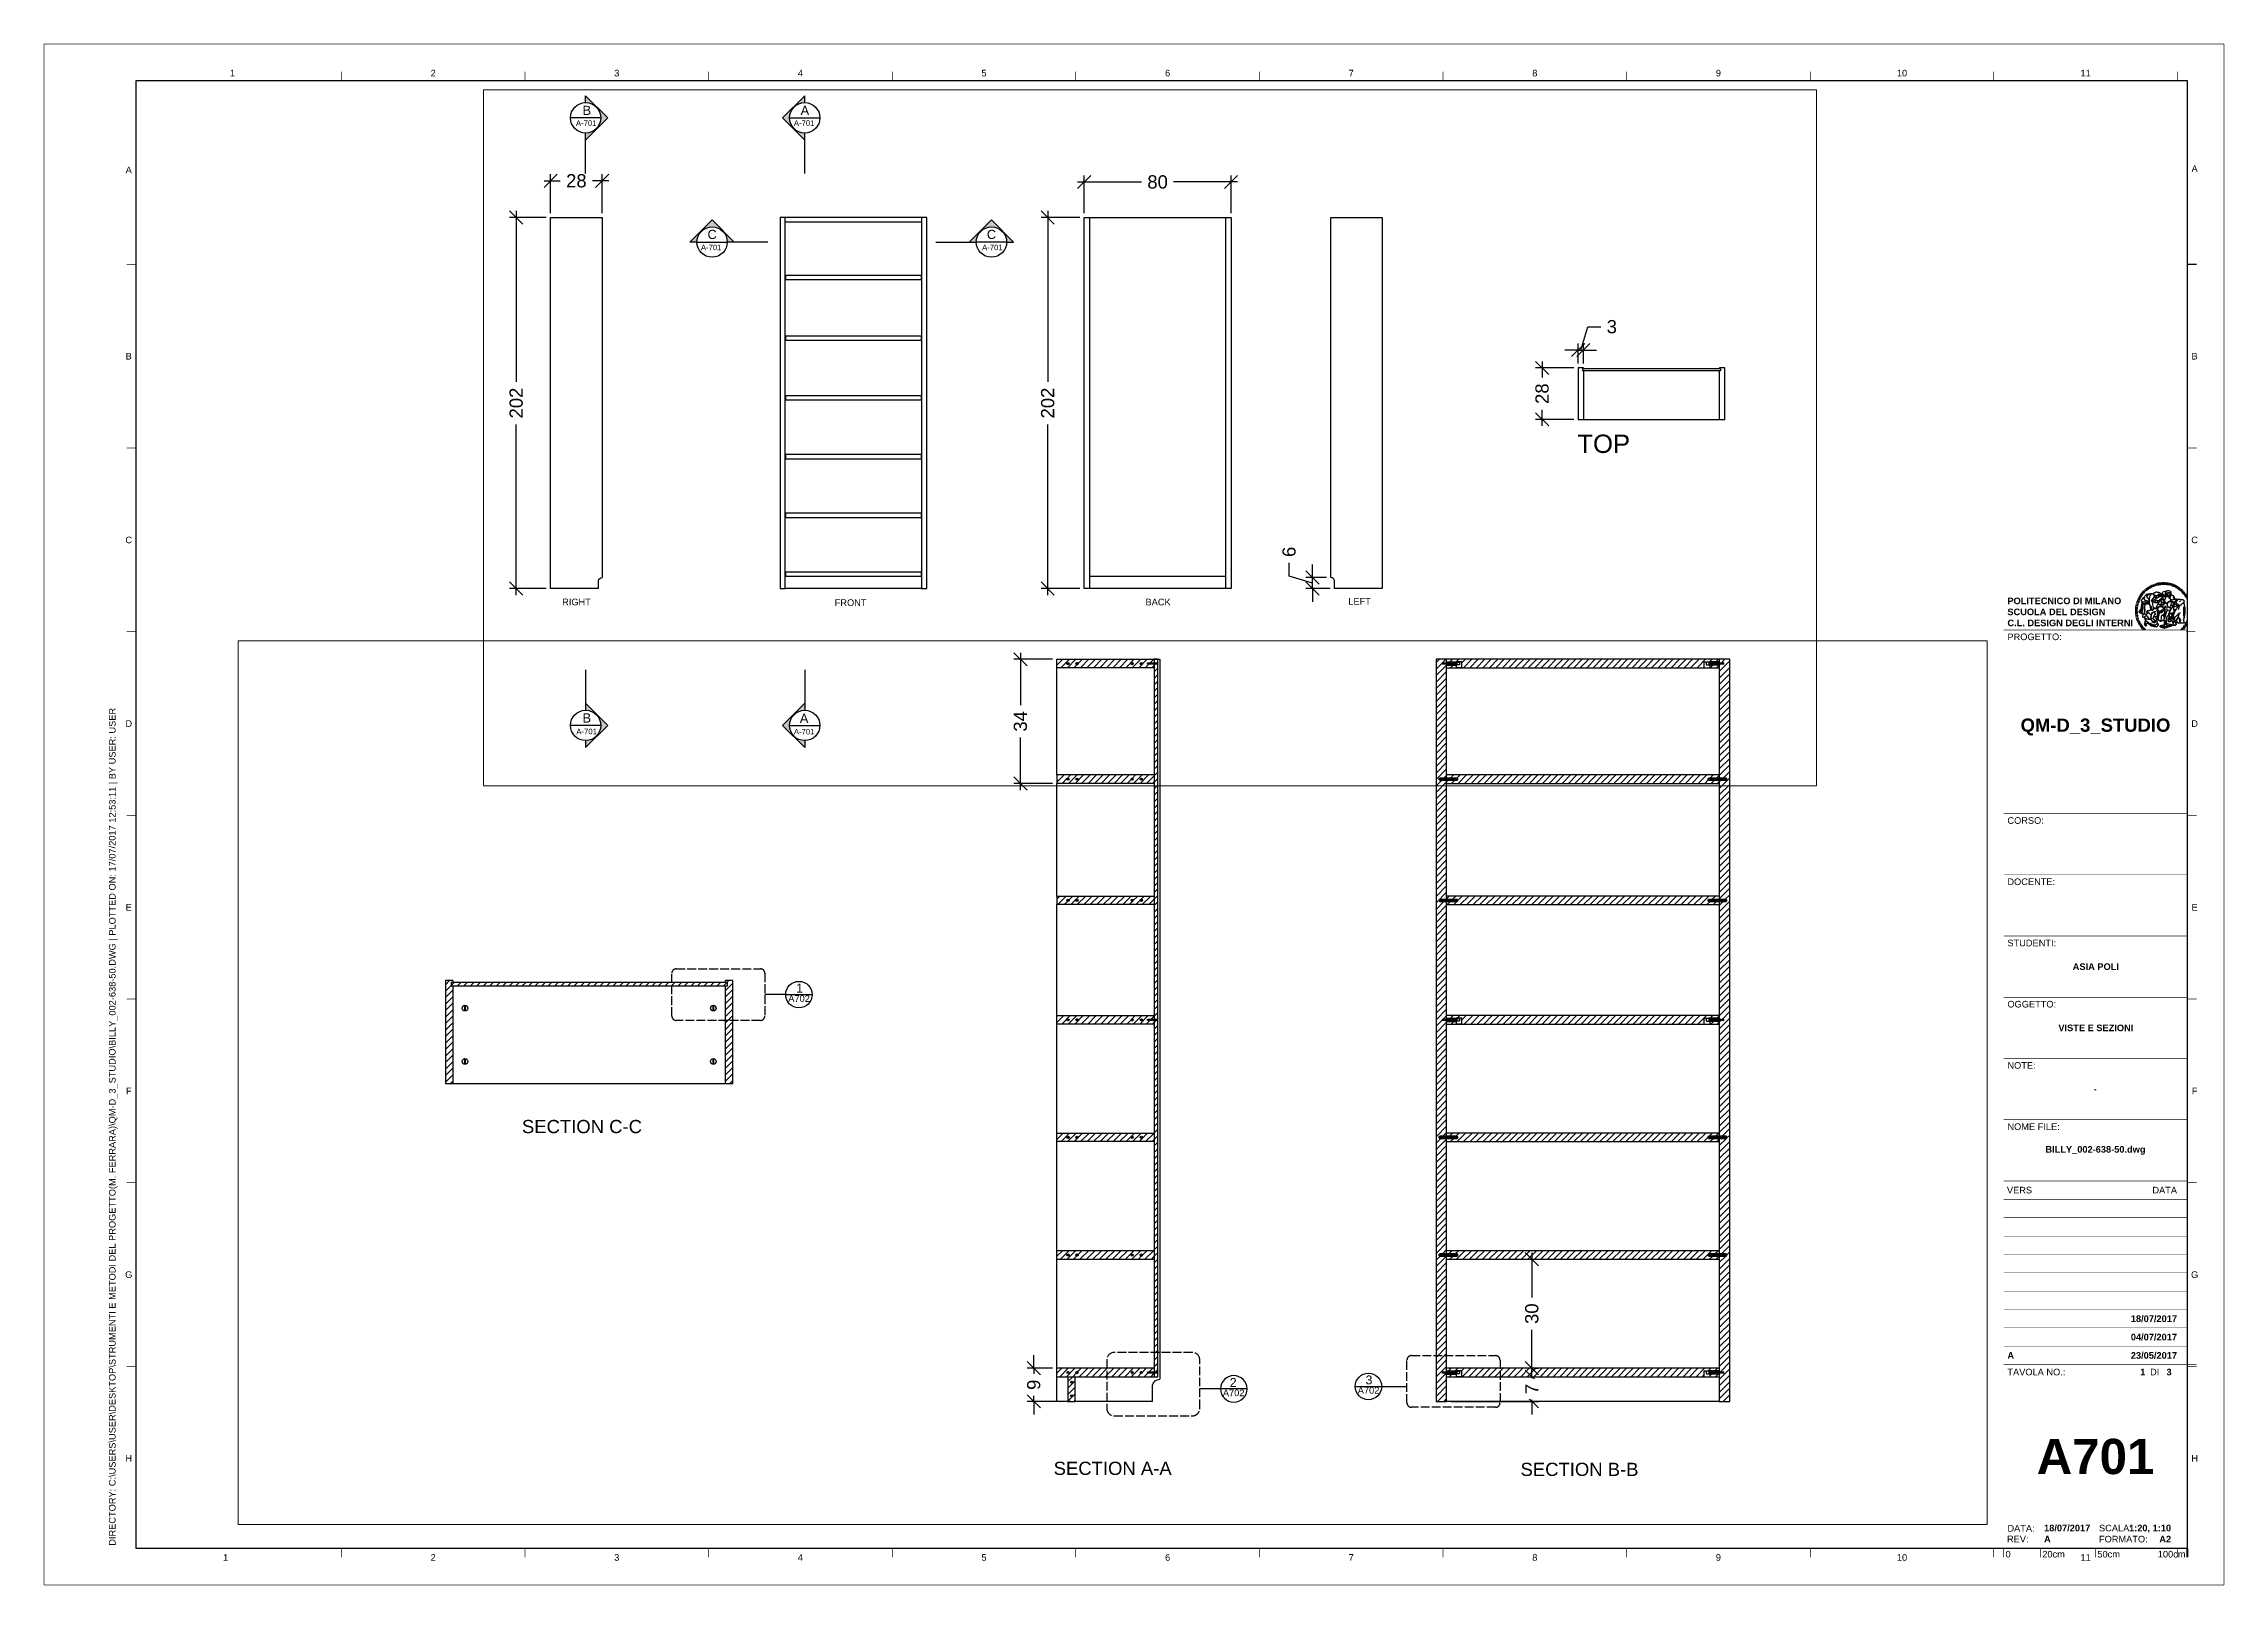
# Paper-space layout 'Layout2-A000' of a CAD drawing. Header units: millimetres. Extents: x -3 to 591, y -3 to 417.
# The model-space entities are those that its viewports show. They can reach past a viewport. Long polylines and large blocks are cut down to what shows.
import ezdxf
from ezdxf.enums import TextEntityAlignment as Align

# ---------------------------------------------------------------- set-up
doc = ezdxf.new("R2010")
doc.units = ezdxf.units.MM
doc.header["$MEASUREMENT"] = 0
doc.set_wipeout_variables(frame=1)
doc.linetypes.add('ACAD_ISO02W100', pattern=[15, 12, -3])
doc.linetypes.add('ACAD_ISO04W100', pattern=[30, 24, -3, 0, -3])
doc.layers.get('DEFPOINTS').update_dxf_attribs({"color": 210})
for name, color, linetype in [('A-ANNOTATION-QUOTE', 40, 'Continuous'), ('A-LINE', 200, 'Continuous'), ('A-SECT-LINE', 5, 'Continuous'), ('A-SECTION', 254, 'Continuous'), ('A-SECTION-1', 253, 'Continuous'), ('A-SECTION-2', 252, 'Continuous'), ('DETAILS', 2, 'Continuous'), ('G-ANNO-LOGO', 3, 'Continuous'), ('G-ANNO-SIMBOLS', 4, 'Continuous'), ('G-ANNO-TEXT', 3, 'Continuous'), ('G-ANNO-TTLB', 3, 'Continuous'), ('LINE', 4, 'Continuous')]:
    doc.layers.add(name, color=color, linetype=linetype)
doc.layers.add('G-ANNO-NPLT', color=210, linetype='Continuous', plot=False)
doc.styles.add('ARIAL', font='arial.ttf')
doc.styles.add('ARIAL-BOLD', font='')
doc.styles.add('E-ARIAL', font='arial.ttf')
doc.styles.get("Standard").update_dxf_attribs({"font": 'arial.ttf'})
doc.styles.get('ARIAL-BOLD').set_extended_font_data('Arial', bold=True)
doc.dimstyles.new('TICK_36', dxfattribs={"dimtxt": 3.6, "dimasz": 3.6, "dimexe": 1.8, "dimexo": 1.2, "dimgap": 1.8, "dimtad": 0, "dimdec": 0, "dimzin": 0, "dimdsep": 46, "dimtxsty": 'ARIAL', "dimblk": 'OBLIQUE', "dimcen": 1.8, "dimdle": 1.8, "dimclrd": 256, "dimclrt": 256, "dimadec": 0, "dimazin": 0, "dimtfac": 1, "dimtdec": 0, "dimtmove": 1, "dimatfit": 3, "dimldrblk": 'OPEN90', "dimfxl": 1, "dimtfill": 1, "dimtolj": 1, "dimtzin": 0, "dimarcsym": 0})

psp = doc.layouts.new('Layout2-A000')

msp = doc.modelspace()

# ---------------------------------------------------------------- texts
at = {"layer": 'G-ANNO-LOGO'}
for s, width, insert, char_height, attachment_point, rotation in [('B', 187.4593, (1090.04, 492.06), 5, 7, 360), ('A', 187.4593, (1213.47, 492.06), 5, 9, 0), ('A-701', 295.553, (1086.46, 486.09), 3, 7, 360), ('A-701', 295.553, (1216.33, 486.09), 3, 9, 0), ('C', 187.4593, (1163.15, 429.53), 5, 3, 360), ('C', 187.4593, (1310.24, 429.53), 5, 1, 0), ('A-701', 295.553, (1165.72, 421.45), 3, 3, 360), ('A-701', 295.553, (1307.67, 421.45), 3, 1, 0), ('B', 187.4593, (1090.04, 166.28), 5, 1, 0), ('A', 187.4593, (1213.05, 166.09), 5, 3, 360), ('A-701', 295.553, (1086.67, 157.93), 3, 1, 0), ('A-701', 295.553, (1216.33, 157.81), 3, 3, 360)]:
    msp.add_mtext_dynamic_manual_height_columns(s, width=width, gutter_width=12.5, heights=[0], dxfattribs=dict(at, insert=insert, char_height=char_height, attachment_point=attachment_point, rotation=rotation))
at = {"layer": 'G-ANNO-SIMBOLS', "char_height": 2.41, "style": 'ARIAL'}
for s, insert, attachment_point in [('1', (606.92, 345.55), 1), ('2', (726.9, 238.22), 3), ('3', (762, 238.9), 1)]:
    msp.add_mtext_dynamic_manual_height_columns(s, width=2.7408, gutter_width=2.5, heights=[0], dxfattribs=dict(at, insert=insert, attachment_point=attachment_point))
at = {"layer": 'G-ANNO-SIMBOLS', "char_height": 1.805}
for insert, attachment_point in [((604.79, 342.41), 1), ((729.03, 235.08), 3), ((759.87, 235.76), 1)]:
    msp.add_mtext_dynamic_manual_height_columns('A702', width=1.7051, gutter_width=12.5, heights=[0], dxfattribs=dict(at, insert=insert, attachment_point=attachment_point))
at = {"layer": 'G-ANNO-TEXT', "attachment_point": 1, "style": 'ARIAL-BOLD'}
for s, width, heights, insert, char_height in [('{\\fArial|b0|i0|c0|p34;TOP}', 84.2344, [0], (1631.88, 318.06), 10), ('{\\fArial|b0|i0|c0|p34;RIGHT}', 32.5206, [0], (1078.92, 228.73), 3.6), ('{\\fArial|b0|i0|c0|p34;BACK}', 102.0341, [0], (1396.67, 228.68), 3.6), ('{\\fArial|b0|i0|c0|p34;LEFT}', 76.2222, [0], (1507.12, 229.05), 3.6), ('{\\fArial|b0|i0|c0|p34;SECTION A-A}', 111.0614, [3.73], (677.07, 215.43), 3.6), ('{\\fArial|b0|i0|c0|p34;SECTION B-B}', 262.6293, [0], (804.21, 215.15), 3.6)]:
    msp.add_mtext_dynamic_manual_height_columns(s, width=width, gutter_width=367.74, heights=heights, dxfattribs=dict(at, insert=insert, char_height=char_height))
at = {"layer": 'G-ANNO-TEXT', "linetype": 'ACAD_ISO02W100', "insert": (532.27, 308.47), "char_height": 3.6, "attachment_point": 1, "style": 'ARIAL-BOLD'}
msp.add_mtext_dynamic_manual_height_columns('{\\fArial|b0|i0|c0|p34;SECTION C-C}', width=109.7633, gutter_width=367.74, heights=[0], dxfattribs=at)
at = {"layer": 'G-ANNO-TEXT', "color": 177, "true_color": 0x293189, "insert": (1227.4, 228.34), "char_height": 3.6, "attachment_point": 1, "style": 'ARIAL-BOLD'}
msp.add_mtext_dynamic_manual_height_columns('{\\fArial|b0|i0|c0|p34;\\C256;FRONT}', width=55.7274, gutter_width=367.74, heights=[0], dxfattribs=at)

# ---------------------------------------------------------------- blocks, each defined once
blk = doc.blocks.new('A1_GRID_LAYOUT')
at = {"layer": 'G-ANNO-NPLT', "const_width": 0.18}
for points in [[(593.7, 419.5), (0, 419.5)], [(0, 0), (0, 419.5)], [(593.7, 0), (593.7, 419.5)], [(593.7, 0), (0, 0)]]:
    blk.add_lwpolyline(points, dxfattribs=at)
at = {"layer": 'G-ANNO-TTLB'}
for p, q in [((25, 409.5), (25, 10)), ((583.7, 409.5), (25, 409.5)), ((583.7, 10), (583.7, 409.5)), ((586.2, 359.5), (583.7, 359.5)), ((25, 10), (583.7, 10))]:
    blk.add_line(p, q, dxfattribs=at)
at = {"layer": 'G-ANNO-TTLB', "const_width": 0.18, "flags": 128}
for points in [[(81, 412), (81, 409.5)], [(131, 412), (131, 409.5)], [(181, 412), (181, 409.5)], [(231, 412), (231, 409.5)], [(281, 412), (281, 409.5)], [(331, 412), (331, 409.5)], [(381, 412), (381, 409.5)], [(431, 412), (431, 409.5)], [(481, 412), (481, 409.5)], [(531, 412), (531, 409.5)], [(581, 412), (581, 409.5)], [(25, 359.5), (22.5, 359.5)], [(25, 309.5), (22.5, 309.5)], [(586.2, 309.5), (583.7, 309.5)], [(25, 259.5), (22.5, 259.5)], [(585.92, 259.5), (583.42, 259.5)], [(25, 209.5), (22.5, 209.5)], [(586.2, 209.5), (583.7, 209.5)], [(25, 159.5), (22.5, 159.5)], [(586.2, 159.5), (583.7, 159.5)], [(25, 109.5), (22.5, 109.5)], [(586.2, 109.5), (583.7, 109.5)], [(25, 59.5), (22.5, 59.5)], [(586.2, 59.5), (583.7, 59.5)], [(81, 10), (81, 7.5)], [(131, 10), (131, 7.5)], [(181, 10), (181, 7.5)], [(231, 10), (231, 7.5)], [(281, 10), (281, 7.5)], [(331, 10), (331, 7.5)], [(381, 10), (381, 7.5)], [(431, 10), (431, 7.5)], [(481, 10), (481, 7.5)], [(531, 10), (531, 7.5)], [(581, 10), (581, 7.5)]]:
    blk.add_lwpolyline(points, dxfattribs=at)
at = {"layer": 'G-ANNO-TEXT', "style": 'ARIAL'}
for s, p in [('1', (51.35, 411.57)), ('2', (106, 411.57)), ('3', (156, 411.57)), ('4', (206, 411.57)), ('5', (256, 411.57)), ('6', (306, 411.57)), ('7', (356, 411.57)), ('8', (406, 411.57)), ('9', (456, 411.57)), ('10', (506, 411.57)), ('11', (556, 411.57)), ('A', (23.09, 385.23)), ('A', (585.68, 385.54)), ('B', (23.09, 334.5)), ('B', (585.68, 334.5)), ('C', (23.09, 284.5)), ('C', (585.68, 284.5)), ('D', (23.09, 234.5)), ('D', (585.68, 234.5)), ('E', (23.09, 184.5)), ('E', (585.68, 184.5)), ('F', (23.09, 134.5)), ('F', (585.68, 134.5)), ('G', (23.09, 84.5)), ('G', (585.68, 84.5)), ('H', (23.09, 34.5)), ('H', (585.68, 34.5)), ('1', (49.49, 7.51)), ('2', (106, 7.51)), ('3', (156, 7.51)), ('4', (206, 7.51)), ('5', (256, 7.51)), ('6', (306, 7.51)), ('7', (356, 7.51)), ('8', (406, 7.51)), ('9', (456, 7.51)), ('10', (506, 7.51)), ('11', (556, 7.51))]:
    blk.add_text(s, height=1.8, dxfattribs=at).set_placement(p, align=Align.MIDDLE_CENTER)
at = {"layer": 'G-ANNO-TEXT', "insert": (17.7, 10.7), "char_height": 1.8, "attachment_point": 1, "rotation": 90, "style": 'ARIAL'}
blk.add_mtext_dynamic_manual_height_columns('DIRECTORY: C:\\\\USERS\\\\USER\\\\DESKTOP\\\\STRUMENTI E METODI DEL PROGETTO(M. FERRARA)\\\\QM-D_3_STUDIO\\\\BILLY_002-638-50.DWG | PLOTTED ON: 17/07/2017 12:53:11 | BY USER: USER', width=412.209, gutter_width=9, heights=[0], dxfattribs=at)
blk = doc.blocks.new('logoPolimi')
for p, q in [((-1.49, 1.84), (-1.36, 1.68)), ((-1.41, 1.91), (-1.28, 1.74)), ((-1.32, 1.97), (-1.2, 1.8)), ((-1.22, 2.03), (-1.11, 1.85)), ((-1.13, 2.09), (-1.03, 1.9)), ((-1.03, 2.14), (-0.94, 1.95)), ((-0.93, 2.18), (-0.84, 1.99)), ((-0.83, 2.22), (-0.75, 2.03)), ((-0.72, 2.26), (-0.66, 2.06)), ((-0.61, 2.29), (-0.56, 2.09)), ((-0.51, 2.32), (-0.46, 2.11)), ((-0.4, 2.34), (-0.36, 2.13)), ((-0.29, 2.35), (-0.26, 2.14)), ((-0.18, 2.36), (-0.16, 2.15)), ((-0.07, 2.37), (-0.06, 2.16)), ((0.04, 2.37), (0.04, 2.16)), ((0.15, 2.36), (0.14, 2.16)), ((0.26, 2.36), (0.24, 2.15)), ((0.37, 2.34), (0.34, 2.13)), ((0.48, 2.32), (0.44, 2.12)), ((0.59, 2.3), (0.54, 2.09)), ((0.69, 2.27), (0.63, 2.07)), ((0.8, 2.23), (0.73, 2.03)), ((0.9, 2.19), (0.82, 2)), ((1, 2.15), (0.91, 1.96)), ((1.1, 2.1), (1, 1.91)), ((1.2, 2.04), (1.09, 1.86)), ((1.29, 1.99), (1.18, 1.81)), ((1.38, 1.92), (1.26, 1.75)), ((1.47, 1.86), (1.34, 1.69)), ((-2.37, 0.12), (-2.16, 0.11)), ((-2.37, 0.01), (-2.16, 0.01)), ((-2.36, 0.23), (-2.15, 0.21)), ((-2.35, 0.34), (-2.14, 0.31)), ((-2.33, 0.45), (-2.12, 0.41)), ((-2.3, 0.55), (-2.1, 0.51)), ((-2.28, 0.66), (-2.07, 0.6)), ((-2.24, 0.77), (-2.04, 0.7)), ((-2.2, 0.87), (-2.01, 0.79)), ((-2.16, 0.97), (-1.97, 0.89)), ((-2.11, 1.07), (-1.93, 0.98)), ((-2.06, 1.17), (-1.88, 1.07)), ((-2.01, 1.26), (-1.83, 1.15)), ((-1.94, 1.36), (-1.77, 1.24)), ((-1.88, 1.45), (-1.71, 1.32)), ((-1.84, 0.03), (-1.82, 0.35)), ((-1.81, 1.53), (-1.65, 1.4)), ((-1.74, 1.61), (-1.58, 1.47)), ((-1.73, 0.59), (-1.73, 0.59)), ((-1.73, 0.59), (-1.73, 0.59)), ((-1.66, 1.69), (-1.51, 1.54)), ((-1.65, 0.57), (-1.65, 0.57)), ((-1.59, 1.12), (-1.59, 1.12)), ((-1.58, 1.77), (-1.44, 1.61)), ((-1.51, 0.55), (-1.51, 0.55)), ((-1.51, 0.55), (-1.51, 0.55)), ((-1.31, 0.79), (-1.21, 0.75)), ((-1.21, 0.75), (-1.31, 0.79)), ((-1.21, 0.75), (-1.31, 0.79)), ((-1.21, 0.75), (-1.21, 0.75)), ((-1.21, 0.75), (-1.21, 0.75)), ((-1.19, 0.76), (-1.19, 0.76)), ((-1.19, 0.76), (-1.19, 0.76)), ((-1.17, 0.99), (-1.18, 0.99)), ((-1.18, 0.99), (-1.17, 0.99)), ((-1.16, 0.57), (-1.16, 0.57)), ((-1.16, 0.57), (-1.16, 0.57)), ((-1.1, 0.01), (-0.99, 0.06)), ((-0.99, 0.06), (-1.1, 0.01)), ((-0.99, 0.06), (-1.1, 0.01)), ((-0.99, 0.06), (-0.99, 0.06)), ((-0.99, 0.06), (-0.99, 0.06)), ((-0.97, 0.79), (-0.98, 0.79)), ((-0.89, 0.84), (-0.97, 0.79)), ((-0.97, 0.79), (-0.89, 0.84)), ((-0.96, 1.41), (-0.96, 1.41)), ((-0.96, 1.41), (-0.96, 1.41)), ((-0.89, 0.84), (-0.82, 0.87)), ((-0.82, 0.87), (-0.89, 0.84)), ((-0.89, 0.84), (-0.82, 0.87)), ((-0.88, 0.83), (-0.89, 0.84)), ((-0.85, 1.39), (-0.85, 1.39)), ((-0.85, 1.39), (-0.85, 1.39)), ((-0.84, 0.14), (-0.84, 0.14)), ((-0.77, 1.08), (-0.78, 1.08)), ((-0.78, 1.08), (-0.77, 1.08)), ((-0.61, 1.12), (-0.77, 1.08)), ((-0.77, 1.08), (-0.61, 1.12)), ((-0.77, 1.08), (-0.61, 1.12)), ((-0.75, 1.3), (-0.76, 1.29)), ((-0.76, 1.29), (-0.75, 1.3)), ((-0.65, 0.99), (-0.7, 0.96)), ((-0.69, 0.18), (-0.68, 0.18)), ((-0.66, 0.93), (-0.66, 0.93)), ((-0.66, 0.93), (-0.64, 0.93)), ((-0.66, 0.93), (-0.66, 0.93)), ((-0.66, 0.93), (-0.66, 0.93)), ((-0.63, 1.01), (-0.63, 1.01)), ((-0.63, 1.01), (-0.62, 1.01)), ((-0.63, 0.66), (-0.63, 0.66)), ((-0.6, 1.12), (-0.61, 1.12)), ((-0.61, 1.12), (-0.6, 1.12)), ((-0.61, 1.12), (-0.6, 1.12)), ((-0.61, 0.86), (-0.57, 0.85)), ((-0.57, 0.85), (-0.61, 0.86)), ((-0.61, 0.86), (-0.57, 0.85)), ((-0.53, 1.08), (-0.6, 1.12)), ((-0.6, 1.12), (-0.6, 1.11)), ((-0.6, 1.12), (-0.53, 1.08)), ((-0.57, 0.8), (-0.59, 0.8)), ((-0.57, 0.85), (-0.53, 0.84)), ((-0.57, 0.85), (-0.57, 0.85)), ((-0.57, 0.85), (-0.57, 0.85)), ((-0.57, 0.85), (-0.53, 0.84)), ((-0.56, 0.29), (-0.49, 0.48)), ((-0.56, 0.14), (-0.56, 0.29)), ((-0.5, 0.11), (-0.56, 0.14)), ((-0.53, 0.84), (-0.51, 0.84)), ((-0.53, 0.84), (-0.51, 0.84)), ((-0.53, 0.84), (-0.53, 0.84)), ((-0.51, 0.11), (-0.51, 0.11)), ((-0.51, 0.11), (-0.51, 0.11)), ((-0.34, 0.33), (-0.5, 0.11)), ((-0.49, 0.48), (-0.41, 0.55)), ((-0.42, 0.8), (-0.47, 0.79)), ((-0.42, 0.8), (-0.47, 0.79)), ((-0.47, 0.79), (-0.45, 0.76)), ((-0.47, 0.79), (-0.45, 0.76)), ((-0.45, 1.14), (-0.42, 1.11)), ((-0.42, 1.26), (-0.36, 1.22)), ((-0.41, 0.55), (-0.34, 0.49)), ((-0.4, 1.37), (-0.38, 1.38)), ((-0.39, 1.37), (-0.4, 1.37)), ((-0.35, 1.33), (-0.4, 1.37)), ((-0.39, 1.24), (-0.4, 1.23)), ((-0.38, 1.14), (-0.38, 1.14)), ((-0.34, 0.49), (-0.09, 0.48)), ((-0.16, 0.32), (-0.34, 0.33)), ((-0.14, 0.32), (-0.31, 0.34)), ((-0.28, 1.3), (-0.29, 1.3)), ((-0.28, 1.3), (-0.28, 1.3)), ((-0.16, 1.24), (-0.16, 1.25)), ((-0.16, 1.25), (-0.16, 1.25)), ((-0.16, 0.49), (-0.14, 0.64)), ((-0.06, 0.27), (-0.16, 0.32)), ((-0.1, 0.88), (-0.09, 0.87)), ((-0.08, 1.37), (-0.08, 1.38)), ((-0.08, 1.23), (-0.05, 1.21)), ((-0.05, 1.21), (-0.08, 1.23)), ((-0.08, 1.23), (-0.05, 1.21)), ((-0.03, 0.26), (-0.06, 0.27)), ((-0.05, 1.21), (-0.04, 1.21)), ((-0.04, 1.21), (-0.05, 1.21)), ((-0.04, 1.21), (-0.04, 1.21)), ((-0.04, 1.21), (-0.04, 1.21)), ((-0.04, 0.48), (-0.03, 0.26)), ((0.03, 1.15), (0.03, 1.15)), ((0.03, 0.66), (0.03, 0.67)), ((0.07, 0.58), (0.07, 0.57)), ((0.1, 1.18), (0.1, 1.18)), ((0.1, 0.84), (0.1, 0.84)), ((0.13, 1.32), (0.17, 1.19)), ((0.14, 0.71), (0.34, 0.65)), ((0.31, 0.56), (0.17, 0.63)), ((0.27, 1.61), (0.27, 1.61)), ((0.27, 1.61), (0.27, 1.61)), ((0.27, 1.61), (0.27, 1.61)), ((0.29, 1.29), (0.29, 1.29)), ((0.29, 1.29), (0.29, 1.29)), ((0.29, 1.29), (0.29, 1.29)), ((0.29, 1.29), (0.29, 1.29)), ((0.33, 0.49), (0.34, 0.49)), ((0.33, 0.03), (0.35, 0.03)), ((0.33, 0.03), (0.35, 0.03)), ((0.34, 0.65), (0.34, 0.64)), ((0.35, 0.03), (0.57, 0.06)), ((0.35, 0.03), (0.57, 0.06)), ((0.35, 0.03), (0.35, 0.03)), ((0.35, 0.03), (0.35, 0.03)), ((0.38, 1.36), (0.37, 1.35)), ((0.38, 0.34), (0.37, 0.34)), ((0.38, 0.34), (0.38, 0.34)), ((0.43, 0.67), (0.39, 0.64)), ((0.49, 1.05), (0.51, 1.13)), ((0.51, 1.13), (0.49, 1.05)), ((0.49, 1.05), (0.51, 1.13)), ((0.51, 1.31), (0.5, 1.29)), ((0.51, 1.13), (0.52, 1.23)), ((0.52, 1.23), (0.51, 1.23)), ((0.51, 1.23), (0.52, 1.23)), ((0.52, 1.23), (0.51, 1.13)), ((0.51, 1.13), (0.52, 1.23)), ((0.52, 1.24), (0.6, 1.37)), ((0.52, 1.23), (0.6, 1.36)), ((0.6, 1.36), (0.52, 1.23)), ((0.52, 1.23), (0.52, 1.23)), ((0.52, 1.23), (0.52, 1.24)), ((0.52, 1.23), (0.52, 1.23)), ((0.55, 1.07), (0.53, 1.06)), ((0.53, 1.04), (0.53, 1.06)), ((0.53, 1.05), (0.53, 1.04)), ((0.54, 0.3), (0.63, 0.32)), ((0.54, -0.08), (0.61, 0.06)), ((0.61, 0.06), (0.54, -0.08)), ((0.54, -0.08), (0.61, 0.06)), ((0.56, 0.19), (0.59, 0.21)), ((0.57, 1.07), (0.57, 1.07)), ((0.57, 1.07), (0.57, 1.07)), ((0.57, 1.07), (0.57, 1.07)), ((0.57, 1.07), (0.57, 1.07)), ((0.57, 1.07), (0.57, 1.07)), ((0.57, 1.07), (0.57, 1.07)), ((0.57, 1.07), (0.57, 1.07)), ((0.58, 0.3), (0.59, 0.29)), ((0.59, 0.78), (0.59, 0.79)), ((0.59, 0.79), (0.59, 0.79)), ((0.59, 0.79), (0.59, 0.79)), ((0.59, 0.79), (0.59, 0.78)), ((0.61, 0.06), (0.6, 0.07)), ((0.6, 0.07), (0.61, 0.06)), ((0.61, 0.06), (0.61, 0.07)), ((0.62, 0.21), (0.65, 0.22)), ((0.64, 1.37), (0.65, 1.37)), ((0.69, 0.86), (0.68, 0.86)), ((0.68, 0.86), (0.69, 0.86)), ((0.68, 0.76), (0.68, 0.76)), ((0.76, 0.26), (0.76, 0.26)), ((0.82, 0.35), (0.84, 0.36)), ((0.82, 0.35), (0.82, 0.35)), ((0.84, 0.36), (0.84, 0.37)), ((0.85, 0.34), (1.05, 0.35)), ((0.93, 1.05), (0.93, 1.05)), ((0.93, 1.05), (0.93, 1.05)), ((0.93, 1.05), (0.93, 1.04)), ((0.93, 1.05), (0.93, 1.05)), ((0.97, 0.66), (0.96, 0.66)), ((1.01, 0.97), (0.98, 0.96)), ((1.17, 0.96), (1.17, 0.95)), ((1.17, 0.95), (1.17, 0.95)), ((1.34, 0.37), (1.26, 0.04)), ((1.27, 0.37), (1.27, 0.38)), ((1.28, 0.95), (1.28, 0.95)), ((1.37, 0.73), (1.46, 0.81)), ((1.41, 0.4), (1.41, 0.41)), ((1.56, 1.79), (1.42, 1.63)), ((1.64, 1.71), (1.49, 1.56)), ((1.49, 0.9), (1.57, 0.92)), ((1.72, 1.63), (1.56, 1.49)), ((1.67, 0.6), (1.57, 0.53)), ((1.79, 1.55), (1.63, 1.41)), ((1.86, 1.47), (1.7, 1.34)), ((1.93, 1.38), (1.76, 1.26)), ((1.99, 1.29), (1.81, 1.17)), ((2.05, 1.19), (1.87, 1.09)), ((2.1, 1.1), (1.92, 1)), ((2.15, 1), (1.96, 0.91)), ((2.19, 0.9), (2, 0.82)), ((2.23, 0.79), (2.04, 0.72)), ((2.27, 0.69), (2.07, 0.63)), ((2.3, 0.58), (2.09, 0.53)), ((2.32, 0.47), (2.12, 0.43)), ((2.34, 0.37), (2.13, 0.33)), ((2.36, 0.26), (2.15, 0.23)), ((2.37, 0.15), (2.16, 0.13)), ((2.37, 0.04), (2.16, 0.03)), ((-2.37, -0.1), (-2.16, -0.09)), ((-2.36, -0.21), (-2.15, -0.19)), ((-2.35, -0.32), (-2.14, -0.29)), ((-2.33, -0.43), (-2.12, -0.39)), ((-2.31, -0.54), (-2.1, -0.49)), ((-2.28, -0.65), (-2.08, -0.59)), ((-2.25, -0.75), (-2.05, -0.69)), ((-2.21, -0.86), (-2.02, -0.78)), ((-2.17, -0.96), (-1.98, -0.87)), ((-2.12, -1.06), (-1.93, -0.96)), ((-2.07, -1.16), (-1.89, -1.05)), ((-2.04, -0.15), (-1.97, -0.2)), ((-2.01, -1.25), (-1.84, -1.14)), ((-1.95, -1.34), (-1.78, -1.22)), ((-1.89, -1.43), (-1.72, -1.31)), ((-1.82, -1.52), (-1.66, -1.38)), ((-1.75, -1.6), (-1.59, -1.46)), ((-1.67, -1.68), (-1.52, -1.53)), ((-1.58, -0.12), (-1.6, -0.18)), ((-1.6, -0.18), (-1.58, -0.28)), ((-1.57, -0.54), (-1.59, -0.54)), ((-1.59, -0.54), (-1.59, -0.54)), ((-1.59, -1.76), (-1.45, -1.6)), ((-1.56, -0.32), (-1.56, -0.31)), ((-1.56, -0.31), (-1.56, -0.31)), ((-1.53, -0.65), (-1.53, -0.65)), ((-1.53, -0.65), (-1.53, -0.65)), ((-1.51, -1.83), (-1.37, -1.67)), ((-1.48, -0.86), (-1.48, -0.85)), ((-1.42, -0.37), (-1.42, -0.37)), ((-1.42, -1.9), (-1.29, -1.73)), ((-1.38, -0.46), (-1.38, -0.46)), ((-1.33, -1.96), (-1.21, -1.79)), ((-1.31, -0.24), (-1.31, -0.23)), ((-1.31, -0.23), (-1.31, -0.24)), ((-1.23, -0.19), (-1.23, -0.19)), ((-1.23, -0.19), (-1.23, -0.19)), ((-1.23, -0.19), (-1.23, -0.19)), ((-1.23, -0.19), (-1.23, -0.19)), ((-1.01, -0.39), (-1.02, -0.39)), ((-1.02, -0.39), (-1.01, -0.39)), ((-1.02, -0.7), (-1.02, -0.7)), ((-1.02, -0.7), (-1.02, -0.7)), ((-1.02, -0.7), (-1.02, -0.7)), ((-0.79, -0.51), (-0.83, -0.58)), ((-0.83, -0.58), (-0.79, -0.51)), ((-0.83, -0.58), (-0.79, -0.51)), ((-0.78, -1.05), (-0.83, -0.94)), ((-0.83, -0.94), (-0.78, -1.05)), ((-0.83, -0.94), (-0.83, -0.94)), ((-0.83, -0.94), (-0.78, -1.05)), ((-0.82, -1.23), (-0.82, -1.23)), ((-0.82, -1.23), (-0.77, -1.23)), ((-0.77, -1.23), (-0.82, -1.23)), ((-0.82, -1.23), (-0.82, -1.23)), ((-0.77, -1.23), (-0.82, -1.23)), ((-0.75, -0.96), (-0.8, -0.89)), ((-0.8, -0.89), (-0.79, -0.92)), ((-0.79, -0.92), (-0.8, -0.89)), ((-0.8, -0.89), (-0.75, -0.96)), ((-0.79, -0.92), (-0.8, -0.89)), ((-0.8, -0.89), (-0.8, -0.89)), ((-0.8, -0.89), (-0.75, -0.96)), ((-0.79, -0.92), (-0.78, -0.95)), ((-0.78, -0.95), (-0.79, -0.92)), ((-0.78, -0.95), (-0.79, -0.92)), ((-0.77, -0.49), (-0.78, -0.48)), ((-0.78, -0.48), (-0.77, -0.49)), ((-0.78, -0.95), (-0.76, -1)), ((-0.76, -1), (-0.78, -0.95)), ((-0.76, -1), (-0.78, -0.95)), ((-0.71, -0.89), (-0.75, -0.87)), ((-0.75, -0.87), (-0.71, -0.89)), ((-0.75, -0.87), (-0.71, -0.89)), ((-0.72, -1.01), (-0.75, -0.96)), ((-0.75, -0.96), (-0.72, -1.01)), ((-0.75, -0.96), (-0.72, -1.01)), ((-0.64, -0.93), (-0.71, -0.89)), ((-0.71, -0.89), (-0.64, -0.93)), ((-0.71, -0.89), (-0.64, -0.93)), ((-0.66, -0.53), (-0.66, -0.53)), ((-0.66, -0.53), (-0.66, -0.53)), ((-0.66, -0.53), (-0.66, -0.53)), ((-0.39, -0.81), (-0.51, -0.69)), ((-0.51, -1.04), (-0.5, -1.04)), ((-0.48, -0.42), (-0.48, -0.42)), ((-0.48, -0.42), (-0.48, -0.42)), ((-0.48, -0.42), (-0.48, -0.42)), ((-0.41, -0.51), (-0.41, -0.51)), ((-0.38, -0.05), (-0.39, -0.12)), ((-0.39, -0.12), (-0.37, -0.1)), ((-0.35, -0.14), (-0.37, -0.08)), ((-0.37, -0.09), (-0.37, -0.09)), ((-0.33, -0.12), (-0.35, -0.14)), ((-0.32, -0.14), (-0.35, -0.14)), ((-0.35, -0.18), (-0.34, -0.22)), ((-0.34, -0.08), (-0.29, -0.16)), ((-0.34, -0.22), (-0.34, -0.22)), ((-0.27, -0.17), (-0.32, -0.14)), ((-0.25, -0.91), (-0.26, -0.9)), ((-0.26, -1.29), (0.1, -1.2)), ((0.1, -1.2), (-0.26, -1.29)), ((0.08, -1.4), (-0.26, -1.29)), ((-0.26, -1.29), (0.08, -1.4)), ((-0.26, -1.38), (-0.26, -1.29)), ((-0.26, -1.29), (-0.26, -1.29)), ((-0.26, -1.29), (-0.26, -1.38)), ((-0.26, -1.29), (0.08, -1.4)), ((-0.26, -1.29), (-0.26, -1.29)), ((0.08, -1.49), (-0.26, -1.38)), ((-0.26, -1.38), (0.09, -1.49)), ((-0.14, -0.15), (-0.16, -0.13)), ((-0.11, -0.04), (-0.12, -0.05)), ((-0.04, -0.41), (-0.01, -0.44)), ((-0.01, -0.44), (-0.04, -0.41)), ((-0.04, -0.41), (-0.01, -0.44)), ((0.07, -0.84), (0.07, -0.84)), ((0.07, -0.84), (0.07, -0.84)), ((0.1, -1.2), (0.08, -1.32)), ((0.08, -1.32), (0.13, -1.2)), ((0.08, -1.4), (0.72, -1.22)), ((0.72, -1.22), (0.08, -1.4)), ((0.08, -1.4), (0.72, -1.22)), ((0.72, -1.31), (0.08, -1.49)), ((0.08, -1.44), (0.08, -1.4)), ((0.08, -1.4), (0.08, -1.44)), ((0.08, -1.4), (0.08, -1.49)), ((0.08, -1.49), (0.08, -1.44)), ((0.08, -1.44), (0.08, -1.44)), ((0.08, -1.44), (0.08, -1.45)), ((0.08, -1.45), (0.08, -1.46)), ((0.08, -1.46), (0.08, -1.49)), ((0.1, -1.01), (0.09, -0.86)), ((0.1, -1.01), (0.09, -0.86)), ((0.09, -1.49), (0.72, -1.31)), ((0.1, -1.2), (0.12, -1.04)), ((0.12, -1.04), (0.1, -1.2)), ((0.13, -1.2), (0.1, -1.2)), ((0.1, -1.2), (0.13, -1.2)), ((0.13, -1.2), (0.1, -1.2)), ((0.1, -1.2), (0.1, -1.2)), ((0.11, -0.44), (0.11, -0.44)), ((0.11, -0.44), (0.11, -0.44)), ((0.12, -0.21), (0.12, -0.21)), ((0.12, -0.21), (0.12, -0.21)), ((0.12, -0.21), (0.12, -0.21)), ((0.12, -0.21), (0.12, -0.21)), ((0.12, -0.21), (0.12, -0.21)), ((0.12, -0.21), (0.12, -0.21)), ((0.12, -0.21), (0.12, -0.21)), ((0.12, -0.21), (0.12, -0.21)), ((0.12, -0.21), (0.12, -0.21)), ((0.12, -0.21), (0.12, -0.21)), ((0.12, -0.21), (0.12, -0.21)), ((0.12, -0.21), (0.12, -0.21)), ((0.12, -0.21), (0.12, -0.21)), ((0.12, -0.56), (0.14, -0.53)), ((0.14, -0.53), (0.12, -0.56)), ((0.12, -0.56), (0.14, -0.53)), ((0.12, -1.04), (0.12, -1.04)), ((0.12, -1.04), (0.12, -1.04)), ((0.12, -1.04), (0.12, -1.04)), ((0.21, -0.99), (0.13, -1.2)), ((0.13, -1.2), (0.21, -0.99)), ((0.36, -1.14), (0.13, -1.2)), ((0.13, -1.2), (0.26, -1.17)), ((0.14, -0.53), (0.16, -0.49)), ((0.16, -0.49), (0.14, -0.53)), ((0.14, -0.53), (0.16, -0.49)), ((0.16, -0.49), (0.16, -0.49)), ((0.16, -0.49), (0.16, -0.49)), ((0.28, -1.19), (0.21, -0.99)), ((0.21, -0.99), (0.31, -1.27)), ((0.24, -0.17), (0.24, -0.16)), ((0.24, -0.16), (0.24, -0.17)), ((0.25, -0.84), (0.25, -0.88)), ((0.25, -0.88), (0.25, -0.84)), ((0.25, -0.88), (0.25, -0.84)), ((0.25, -0.88), (0.29, -1.17)), ((0.26, -0.88), (0.25, -0.88)), ((0.31, -1.27), (0.25, -0.88)), ((0.26, -1.17), (0.28, -1.16)), ((0.28, -1.16), (0.36, -1.14)), ((0.29, -1.17), (0.28, -1.19)), ((0.36, -1.14), (0.72, -1.22)), ((0.72, -1.22), (0.36, -1.14)), ((0.49, -0.31), (0.49, -0.31)), ((0.49, -0.31), (0.49, -0.31)), ((0.5, -0.27), (0.5, -0.27)), ((0.51, -0.27), (0.51, -0.27)), ((0.72, -0.81), (0.75, -0.89)), ((0.72, -1.22), (0.72, -1.31)), ((0.72, -1.31), (0.72, -1.22)), ((0.74, -0.23), (0.74, -0.23)), ((0.74, -0.23), (0.75, -0.24)), ((0.75, -0.23), (0.75, -0.23)), ((0.86, -0.25), (0.82, -0.34)), ((0.87, -0.22), (0.86, -0.23)), ((0.87, -0.22), (0.86, -0.25)), ((0.96, -0.58), (0.96, -0.57)), ((1.05, -1.05), (1.04, -1.05)), ((1.28, -2), (1.17, -1.82)), ((1.37, -1.93), (1.25, -1.76)), ((1.31, -0.27), (1.3, -0.26)), ((1.3, -0.26), (1.3, -0.26)), ((1.3, -0.26), (1.3, -0.26)), ((1.3, -0.26), (1.31, -0.27)), ((1.3, -0.26), (1.3, -0.26)), ((1.46, -1.87), (1.33, -1.7)), ((1.54, -1.8), (1.41, -1.64)), ((1.63, -1.72), (1.48, -1.57)), ((1.71, -1.65), (1.55, -1.5)), ((1.78, -1.57), (1.62, -1.43)), ((1.85, -1.48), (1.69, -1.35)), ((1.92, -1.39), (1.75, -1.27)), ((1.98, -1.3), (1.81, -1.19)), ((2.04, -1.21), (1.86, -1.1)), ((2.09, -1.11), (1.91, -1.01)), ((2.14, -1.01), (1.95, -0.92)), ((2.19, -0.91), (1.99, -0.83)), ((2.23, -0.81), (2.03, -0.74)), ((2.26, -0.7), (2.06, -0.64)), ((2.29, -0.6), (2.09, -0.55)), ((2.32, -0.49), (2.11, -0.45)), ((2.34, -0.38), (2.13, -0.35)), ((2.35, -0.27), (2.15, -0.25)), ((2.37, -0.08), (2.16, -0.07)), ((2.36, -0.16), (2.16, -0.15)), ((-1.24, -2.02), (-1.13, -1.84)), ((-1.14, -2.08), (-1.04, -1.89)), ((-1.04, -2.13), (-0.95, -1.94)), ((-0.94, -2.18), (-0.86, -1.98)), ((-0.84, -2.22), (-0.77, -2.02)), ((-0.74, -2.25), (-0.67, -2.05)), ((-0.63, -2.29), (-0.57, -2.08)), ((-0.52, -2.31), (-0.48, -2.11)), ((-0.42, -2.33), (-0.38, -2.13)), ((-0.31, -2.35), (-0.28, -2.14)), ((-0.2, -2.36), (-0.18, -2.15)), ((-0.09, -2.37), (-0.08, -2.16)), ((0.03, -2.37), (0.02, -2.16)), ((0.14, -2.37), (0.12, -2.16)), ((0.25, -2.36), (0.22, -2.15)), ((0.35, -2.34), (0.32, -2.14)), ((0.46, -2.32), (0.42, -2.12)), ((0.57, -2.3), (0.52, -2.1)), ((0.68, -2.27), (0.62, -2.07)), ((0.78, -2.24), (0.71, -2.04)), ((0.89, -2.2), (0.81, -2)), ((0.99, -2.15), (0.9, -1.96)), ((1.09, -2.11), (0.99, -1.92)), ((1.19, -2.05), (1.08, -1.87))]:
    blk.add_line(p, q)
for points in [[(-1.9, 0.12), (-1.94, 0.02), (-2.05, -0.09), (-2.05, -0.09)], [(-1.86, 0.38), (-1.86, 0.38), (-1.87, 0.19), (-1.9, 0.12)], [(-1.76, 0.6), (-1.76, 0.6), (-1.84, 0.57), (-1.86, 0.38)], [(-1.86, -0.04), (-1.84, 0.02), (-1.84, 0.03), (-1.84, 0.03)], [(-1.82, 0.78), (-1.83, 0.8), (-1.85, 0.86), (-1.83, 0.88)], [(-1.82, 0.78), (-1.83, 0.8), (-1.85, 0.86), (-1.83, 0.88)], [(-1.83, 0.88), (-1.81, 0.9), (-1.76, 0.96), (-1.76, 0.96)], [(-1.83, 0.88), (-1.81, 0.9), (-1.76, 0.96), (-1.76, 0.96)], [(-1.76, 0.6), (-1.83, 0.7), (-1.78, 0.74), (-1.78, 0.74)], [(-1.78, 0.74), (-1.79, 0.74), (-1.83, 0.7), (-1.76, 0.6)], [(-1.78, 0.74), (-1.8, 0.76), (-1.81, 0.78), (-1.82, 0.78)], [(-1.78, 0.74), (-1.8, 0.76), (-1.81, 0.78), (-1.82, 0.78)], [(-1.82, 0.35), (-1.81, 0.5), (-1.73, 0.59), (-1.73, 0.59)], [(-1.82, -0.19), (-1.73, -0.07), (-1.75, 0.14), (-1.75, 0.3)], [(-1.75, 0.33), (-1.75, 0.17), (-1.73, -0.05), (-1.8, -0.17)], [(-1.78, 0.74), (-1.75, 0.72), (-1.72, 0.69), (-1.68, 0.7)], [(-1.68, 0.7), (-1.72, 0.69), (-1.75, 0.72), (-1.78, 0.74)], [(-1.68, 0.7), (-1.72, 0.69), (-1.75, 0.72), (-1.78, 0.74)], [(-1.78, 0.74), (-1.78, 0.74), (-1.78, 0.74), (-1.78, 0.74)], [(-1.76, 0.96), (-1.68, 1.1), (-1.59, 1.12), (-1.59, 1.12)], [(-1.76, 0.96), (-1.68, 1.1), (-1.6, 1.12), (-1.6, 1.12)], [(-1.73, 0.59), (-1.74, 0.59), (-1.75, 0.6), (-1.76, 0.6)], [(-1.73, 0.59), (-1.74, 0.59), (-1.75, 0.6), (-1.76, 0.6)], [(-1.75, 0.3), (-1.76, 0.47), (-1.65, 0.57), (-1.65, 0.57)], [(-1.65, 0.57), (-1.65, 0.57), (-1.76, 0.5), (-1.75, 0.33)], [(-1.65, 0.57), (-1.68, 0.58), (-1.7, 0.58), (-1.73, 0.59)], [(-1.65, 0.57), (-1.68, 0.58), (-1.7, 0.58), (-1.73, 0.59)], [(-1.5, 0.71), (-1.53, 0.74), (-1.61, 0.71), (-1.68, 0.7)], [(-1.68, 0.7), (-1.61, 0.71), (-1.53, 0.73), (-1.5, 0.71)], [(-1.5, 0.71), (-1.53, 0.73), (-1.61, 0.71), (-1.68, 0.7)], [(-1.51, 0.55), (-1.56, 0.56), (-1.61, 0.56), (-1.65, 0.57)], [(-1.65, 0.57), (-1.61, 0.56), (-1.56, 0.56), (-1.51, 0.55)], [(-1.51, 0.55), (-1.56, 0.56), (-1.61, 0.56), (-1.65, 0.57)], [(-1.59, 1.12), (-1.6, 1.06), (-1.61, 0.99), (-1.61, 0.97)], [(-1.61, 0.97), (-1.61, 0.99), (-1.6, 1.06), (-1.59, 1.12)], [(-1.61, 0.97), (-1.61, 0.99), (-1.6, 1.06), (-1.59, 1.12)], [(-1.61, 0.97), (-1.61, 0.95), (-1.56, 0.88), (-1.54, 0.87)], [(-1.54, 0.87), (-1.56, 0.88), (-1.61, 0.95), (-1.61, 0.97)], [(-1.54, 0.87), (-1.56, 0.88), (-1.61, 0.96), (-1.61, 0.97)], [(-1.59, 1.12), (-1.59, 1.13), (-1.59, 1.15), (-1.58, 1.16)], [(-1.59, 1.12), (-1.59, 1.13), (-1.59, 1.15), (-1.58, 1.16)], [(-1.58, 1.16), (-1.57, 1.21), (-1.52, 1.23), (-1.49, 1.25)], [(-1.58, 1.16), (-1.57, 1.21), (-1.52, 1.23), (-1.49, 1.25)], [(-1.58, 0.36), (-1.58, 0.48), (-1.51, 0.55), (-1.51, 0.55)], [(-1.51, 0.55), (-1.51, 0.55), (-1.58, 0.48), (-1.58, 0.36)], [(-1.51, 0.55), (-1.51, 0.55), (-1.58, 0.48), (-1.58, 0.36)], [(-1.55, 0.04), (-1.55, 0.08), (-1.58, 0.25), (-1.58, 0.36)], [(-1.58, 0.36), (-1.58, 0.25), (-1.55, 0.08), (-1.55, 0.04)], [(-1.58, 0.36), (-1.58, 0.25), (-1.55, 0.08), (-1.55, 0.04)], [(-1.58, -0.12), (-1.57, -0.06), (-1.55, 0.02), (-1.55, 0.04)], [(-1.55, 0.04), (-1.55, 0.02), (-1.57, -0.06), (-1.58, -0.12)], [(-1.55, 0.04), (-1.55, 0.02), (-1.56, -0.04), (-1.57, -0.1)], [(-1.54, 0.87), (-1.52, 0.85), (-1.47, 0.83), (-1.44, 0.83)], [(-1.44, 0.83), (-1.47, 0.83), (-1.52, 0.85), (-1.54, 0.87)], [(-1.45, 0.83), (-1.47, 0.83), (-1.52, 0.85), (-1.54, 0.87)], [(-1.51, 0.55), (-1.33, 0.54), (-1.16, 0.57), (-1.16, 0.57)], [(-1.16, 0.57), (-1.16, 0.57), (-1.33, 0.54), (-1.51, 0.55)], [(-1.16, 0.57), (-1.16, 0.57), (-1.33, 0.54), (-1.51, 0.55)], [(-1.5, 0.71), (-1.46, 0.68), (-1.4, 0.62), (-1.33, 0.66)], [(-1.33, 0.66), (-1.4, 0.62), (-1.46, 0.68), (-1.5, 0.71)], [(-1.33, 0.66), (-1.4, 0.62), (-1.46, 0.68), (-1.5, 0.71)], [(-1.49, 1.25), (-1.46, 1.26), (-1.42, 1.33), (-1.39, 1.36)], [(-1.49, 1.25), (-1.46, 1.27), (-1.43, 1.34), (-1.39, 1.36)], [(-1.31, 0.79), (-1.33, 0.79), (-1.42, 0.83), (-1.45, 0.83)], [(-1.44, 0.83), (-1.42, 0.83), (-1.33, 0.79), (-1.31, 0.79)], [(-1.31, 0.79), (-1.33, 0.79), (-1.42, 0.83), (-1.44, 0.83)], [(-1.35, 1.1), (-1.4, 1.17), (-1.36, 1.23), (-1.29, 1.31)], [(-1.29, 1.31), (-1.36, 1.23), (-1.4, 1.17), (-1.35, 1.1)], [(-1.35, 1.1), (-1.4, 1.17), (-1.36, 1.23), (-1.29, 1.31)], [(-1.39, 1.36), (-1.35, 1.38), (-1.26, 1.4), (-1.19, 1.41)], [(-1.39, 1.36), (-1.35, 1.38), (-1.26, 1.4), (-1.19, 1.41)], [(-1.18, 0.99), (-1.24, 0.97), (-1.3, 1.03), (-1.35, 1.1)], [(-1.35, 1.1), (-1.3, 1.03), (-1.24, 0.97), (-1.18, 0.99)], [(-1.18, 1), (-1.24, 0.97), (-1.3, 1.03), (-1.35, 1.1)], [(-1.33, 0.66), (-1.28, 0.7), (-1.23, 0.73), (-1.21, 0.75)], [(-1.21, 0.75), (-1.23, 0.73), (-1.28, 0.7), (-1.33, 0.66)], [(-1.21, 0.75), (-1.23, 0.73), (-1.28, 0.7), (-1.33, 0.66)], [(-1.29, 1.31), (-1.22, 1.39), (-1.01, 1.41), (-0.96, 1.41)], [(-0.96, 1.41), (-1.01, 1.41), (-1.22, 1.39), (-1.29, 1.31)], [(-1.29, 1.31), (-1.22, 1.39), (-1.01, 1.41), (-0.96, 1.41)], [(-1.24, -0.02), (-1.21, -0.01), (-1.1, 0.01), (-1.1, 0.01)], [(-1.1, 0.01), (-1.1, 0.01), (-1.21, -0.01), (-1.24, -0.02)], [(-1.1, 0.01), (-1.1, 0.01), (-1.21, -0.01), (-1.24, -0.02)], [(-1.21, 0.75), (-1.2, 0.75), (-1.19, 0.76), (-1.19, 0.76)], [(-1.19, 0.76), (-1.19, 0.76), (-1.2, 0.75), (-1.21, 0.75)], [(-1.19, 0.76), (-1.19, 0.76), (-1.2, 0.76), (-1.21, 0.75)], [(-1.19, 1.41), (-1.11, 1.43), (-0.97, 1.41), (-0.97, 1.41)], [(-1.19, 1.41), (-1.12, 1.43), (-0.98, 1.41), (-0.98, 1.41)], [(-1.19, 0.76), (-1.19, 0.77), (-1.18, 0.78), (-1.18, 0.79)], [(-1.18, 0.79), (-1.18, 0.78), (-1.19, 0.77), (-1.19, 0.76)], [(-1.19, 0.76), (-1.19, 0.77), (-1.19, 0.78), (-1.18, 0.79)], [(-1.18, 0.68), (-1.18, 0.68), (-1.19, 0.71), (-1.19, 0.76)], [(-1.19, 0.76), (-1.19, 0.71), (-1.18, 0.68), (-1.18, 0.68)], [(-1.18, 0.68), (-1.18, 0.68), (-1.19, 0.71), (-1.19, 0.76)], [(-1.18, 0.97), (-1.18, 0.97), (-1.18, 0.98), (-1.17, 0.99)], [(-1.17, 0.99), (-1.18, 0.98), (-1.18, 0.97), (-1.18, 0.97)], [(-1.18, 0.97), (-1.18, 0.97), (-1.18, 0.98), (-1.17, 0.99)], [(-1.18, 0.79), (-1.17, 0.86), (-1.18, 0.95), (-1.18, 0.97)], [(-1.18, 0.97), (-1.18, 0.95), (-1.17, 0.86), (-1.18, 0.79)], [(-1.18, 0.79), (-1.17, 0.86), (-1.18, 0.95), (-1.18, 0.97)], [(-1.16, 0.57), (-1.17, 0.6), (-1.18, 0.64), (-1.18, 0.68)], [(-1.18, 0.68), (-1.18, 0.64), (-1.17, 0.6), (-1.16, 0.57)], [(-1.16, 0.57), (-1.17, 0.6), (-1.18, 0.64), (-1.18, 0.68)], [(-1.17, 0.99), (-1.17, 1.03), (-1.16, 1.09), (-1.14, 1.13)], [(-1.09, 0.42), (-1.1, 0.44), (-1.14, 0.48), (-1.16, 0.57)], [(-1.16, 0.57), (-1.14, 0.48), (-1.1, 0.44), (-1.09, 0.42)], [(-1.09, 0.42), (-1.1, 0.44), (-1.14, 0.48), (-1.16, 0.57)], [(-1.14, 1.13), (-1.12, 1.18), (-1.05, 1.31), (-1.05, 1.31)], [(-1.12, 0.46), (-1.12, 0.46), (-1.13, 0.38), (-1.11, 0.26)], [(-1.11, 0.26), (-1.08, 0.14), (-1.05, 0.03), (-1.05, 0.03)], [(-1.02, 0.32), (-1.02, 0.32), (-1.08, 0.4), (-1.09, 0.42)], [(-1.09, 0.42), (-1.08, 0.4), (-1.02, 0.32), (-1.02, 0.32)], [(-1.02, 0.32), (-1.02, 0.32), (-1.08, 0.4), (-1.09, 0.42)], [(-0.98, 0.2), (-0.98, 0.21), (-1.02, 0.32), (-1.02, 0.32)], [(-1.02, 0.32), (-1.02, 0.32), (-0.98, 0.21), (-0.98, 0.2)], [(-0.98, 0.2), (-0.98, 0.21), (-1.02, 0.32), (-1.02, 0.32)], [(-1.01, 0.12), (-1, 0.16), (-0.98, 0.19), (-0.98, 0.2)], [(-0.98, 0.2), (-0.98, 0.19), (-1, 0.16), (-1.01, 0.12)], [(-1.01, 0.12), (-1, 0.16), (-0.98, 0.19), (-0.98, 0.2)], [(-0.99, 0.06), (-1, 0.07), (-1.01, 0.1), (-1.01, 0.12)], [(-1.01, 0.12), (-1.01, 0.1), (-1, 0.07), (-0.99, 0.06)], [(-0.99, 0.06), (-1, 0.07), (-1.01, 0.1), (-1.01, 0.12)], [(-0.99, 0.06), (-0.99, 0.06), (-0.99, 0.06), (-0.98, 0.05)], [(-0.98, 0.05), (-0.99, 0.06), (-0.99, 0.06), (-0.99, 0.06)], [(-0.99, 0.05), (-0.99, 0.06), (-0.99, 0.06), (-0.99, 0.06)], [(-0.95, 0.02), (-0.96, 0.03), (-0.97, 0.04), (-0.99, 0.05)], [(-0.98, 1.41), (-0.98, 1.41), (-0.97, 1.41), (-0.96, 1.41)], [(-0.98, 0.81), (-0.94, 0.85), (-0.92, 0.93), (-0.91, 0.97)], [(-0.91, 0.97), (-0.92, 0.93), (-0.94, 0.85), (-0.98, 0.81)], [(-0.91, 0.97), (-0.92, 0.93), (-0.94, 0.85), (-0.98, 0.81)], [(-0.98, 0.79), (-0.98, 0.81), (-0.98, 0.81), (-0.98, 0.81)], [(-0.98, 0.81), (-0.98, 0.81), (-0.98, 0.81), (-0.98, 0.79)], [(-0.98, 0.81), (-0.98, 0.81), (-0.98, 0.81), (-0.98, 0.79)], [(-0.98, 0.79), (-0.98, 0.79), (-0.98, 0.78), (-0.97, 0.77)], [(-0.98, 0.79), (-0.98, 0.79), (-0.98, 0.78), (-0.97, 0.77)], [(-0.98, 0.05), (-0.97, 0.04), (-0.96, 0.03), (-0.95, 0.02)], [(-0.95, 0.02), (-0.96, 0.03), (-0.97, 0.04), (-0.98, 0.05)], [(-0.97, 1.41), (-0.97, 1.41), (-0.97, 1.41), (-0.96, 1.41)], [(-0.97, 0.77), (-0.96, 0.74), (-0.91, 0.64), (-0.91, 0.57)], [(-0.97, 0.77), (-0.96, 0.74), (-0.91, 0.64), (-0.91, 0.57)], [(-0.96, 1.41), (-0.94, 1.41), (-0.9, 1.41), (-0.85, 1.39)], [(-0.96, 1.41), (-0.94, 1.41), (-0.9, 1.41), (-0.85, 1.39)], [(-0.95, 0.02), (-0.94, 0.01), (-0.92, 0.01), (-0.9, 0.01)], [(-0.9, 0.01), (-0.92, 0.01), (-0.94, 0.01), (-0.95, 0.02)], [(-0.91, 0.01), (-0.92, 0.01), (-0.94, 0.01), (-0.95, 0.02)], [(-0.91, 0.97), (-0.89, 1), (-0.87, 1.01), (-0.84, 1.02)], [(-0.84, 1.02), (-0.87, 1.01), (-0.89, 1), (-0.91, 0.97)], [(-0.84, 1.02), (-0.87, 1.01), (-0.89, 1.01), (-0.91, 0.97)], [(-0.91, 0.57), (-0.91, 0.5), (-0.9, 0.43), (-0.88, 0.37)], [(-0.91, 0.57), (-0.91, 0.5), (-0.9, 0.43), (-0.88, 0.37)], [(-0.87, 0.03), (-0.87, 0.03), (-0.89, 0.01), (-0.91, 0.01)], [(-0.9, 0.01), (-0.89, 0.01), (-0.87, 0.03), (-0.87, 0.03)], [(-0.87, 0.03), (-0.87, 0.03), (-0.89, 0.01), (-0.9, 0.01)], [(-0.88, 0.84), (-0.88, 0.84), (-0.89, 0.79), (-0.88, 0.77)], [(-0.88, 0.77), (-0.89, 0.79), (-0.88, 0.83), (-0.88, 0.83)], [(-0.74, 0.66), (-0.85, 0.67), (-0.88, 0.77), (-0.88, 0.77)], [(-0.88, 0.77), (-0.88, 0.77), (-0.85, 0.67), (-0.74, 0.66)], [(-0.88, 0.37), (-0.86, 0.32), (-0.83, 0.25), (-0.82, 0.25)], [(-0.88, 0.37), (-0.86, 0.32), (-0.83, 0.25), (-0.82, 0.25)], [(-0.87, 0.03), (-0.86, 0.03), (-0.86, 0.05), (-0.86, 0.06)], [(-0.86, 0.06), (-0.86, 0.05), (-0.86, 0.03), (-0.87, 0.03)], [(-0.86, 0.06), (-0.86, 0.05), (-0.86, 0.03), (-0.87, 0.03)], [(-0.85, 1.39), (-0.86, 1.42), (-0.8, 1.45), (-0.8, 1.46)], [(-0.85, 1.39), (-0.86, 1.42), (-0.83, 1.44), (-0.82, 1.45)], [(-0.86, 0.06), (-0.86, 0.07), (-0.86, 0.1), (-0.85, 0.11)], [(-0.85, 0.11), (-0.86, 0.1), (-0.86, 0.07), (-0.86, 0.06)], [(-0.85, 0.11), (-0.86, 0.1), (-0.86, 0.07), (-0.86, 0.06)], [(-0.81, 1.36), (-0.83, 1.37), (-0.84, 1.38), (-0.85, 1.39)], [(-0.85, 1.39), (-0.84, 1.38), (-0.83, 1.37), (-0.81, 1.36)], [(-0.85, 1.39), (-0.84, 1.38), (-0.83, 1.37), (-0.81, 1.36)], [(-0.85, 0.11), (-0.85, 0.12), (-0.84, 0.14), (-0.84, 0.14)], [(-0.84, 0.14), (-0.84, 0.14), (-0.85, 0.12), (-0.85, 0.11)], [(-0.84, 0.14), (-0.84, 0.14), (-0.85, 0.12), (-0.85, 0.11)], [(-0.84, 1.02), (-0.83, 1.03), (-0.81, 1.05), (-0.78, 1.08)], [(-0.78, 1.08), (-0.81, 1.05), (-0.83, 1.03), (-0.84, 1.02)], [(-0.78, 1.08), (-0.81, 1.05), (-0.83, 1.03), (-0.84, 1.02)], [(-0.84, 0.14), (-0.83, 0.15), (-0.81, 0.16), (-0.81, 0.16)], [(-0.81, 0.16), (-0.81, 0.16), (-0.83, 0.15), (-0.84, 0.14)], [(-0.81, 0.16), (-0.81, 0.16), (-0.84, 0.15), (-0.84, 0.14)], [(-0.84, 0.15), (-0.84, 0.15), (-0.84, 0.15), (-0.84, 0.14)], [(-0.84, 0.14), (-0.84, 0.14), (-0.84, 0.14), (-0.84, 0.14)], [(-0.84, 0.14), (-0.84, 0.14), (-0.84, 0.14), (-0.84, 0.14)], [(-0.84, 0.14), (-0.84, 0.14), (-0.84, 0.14), (-0.84, 0.14)], [(-0.82, 1.45), (-0.82, 1.45), (-0.8, 1.45), (-0.8, 1.45)], [(-0.82, 0.87), (-0.82, 0.87), (-0.72, 0.91), (-0.66, 0.93)], [(-0.66, 0.93), (-0.72, 0.91), (-0.82, 0.87), (-0.82, 0.87)], [(-0.82, 0.87), (-0.82, 0.87), (-0.72, 0.91), (-0.66, 0.93)], [(-0.82, 0.25), (-0.8, 0.25), (-0.77, 0.24), (-0.77, 0.23)], [(-0.82, 0.25), (-0.8, 0.25), (-0.78, 0.24), (-0.77, 0.23)], [(-0.76, 1.29), (-0.77, 1.32), (-0.79, 1.34), (-0.81, 1.36)], [(-0.81, 1.36), (-0.79, 1.34), (-0.77, 1.32), (-0.76, 1.29)], [(-0.81, 1.36), (-0.79, 1.34), (-0.77, 1.32), (-0.76, 1.3)], [(-0.81, 0.16), (-0.8, 0.17), (-0.8, 0.17), (-0.79, 0.18)], [(-0.79, 0.18), (-0.8, 0.17), (-0.8, 0.17), (-0.81, 0.16)], [(-0.79, 0.18), (-0.8, 0.17), (-0.8, 0.17), (-0.81, 0.16)], [(-0.8, 1.46), (-0.8, 1.49), (-0.69, 1.51), (-0.69, 1.51)], [(-0.8, 1.46), (-0.8, 1.49), (-0.75, 1.49), (-0.75, 1.49)], [(-0.8, 1.45), (-0.8, 1.45), (-0.8, 1.46), (-0.8, 1.46)], [(-0.79, 0.18), (-0.78, 0.18), (-0.77, 0.16), (-0.77, 0.16)], [(-0.77, 0.16), (-0.77, 0.16), (-0.78, 0.18), (-0.79, 0.18)], [(-0.77, 0.16), (-0.77, 0.16), (-0.78, 0.18), (-0.79, 0.18)], [(-0.78, 1.08), (-0.77, 1.1), (-0.76, 1.13), (-0.75, 1.16)], [(-0.75, 1.16), (-0.76, 1.13), (-0.77, 1.1), (-0.78, 1.08)], [(-0.75, 1.16), (-0.76, 1.13), (-0.77, 1.1), (-0.78, 1.08)], [(-0.77, 0.23), (-0.76, 0.22), (-0.72, 0.2), (-0.71, 0.2)], [(-0.77, 0.23), (-0.76, 0.22), (-0.72, 0.2), (-0.71, 0.2)], [(-0.77, 0.16), (-0.77, 0.16), (-0.74, 0.16), (-0.7, 0.17)], [(-0.7, 0.17), (-0.74, 0.16), (-0.77, 0.16), (-0.77, 0.16)], [(-0.7, 0.17), (-0.74, 0.16), (-0.77, 0.16), (-0.77, 0.16)], [(-0.76, 1.3), (-0.74, 1.25), (-0.73, 1.2), (-0.75, 1.16)], [(-0.75, 1.16), (-0.73, 1.2), (-0.74, 1.25), (-0.76, 1.29)], [(-0.76, 1.29), (-0.74, 1.25), (-0.73, 1.2), (-0.75, 1.16)], [(-0.75, 1.49), (-0.75, 1.52), (-0.69, 1.51), (-0.69, 1.51)], [(-0.7, 1.26), (-0.7, 1.28), (-0.73, 1.28), (-0.75, 1.3)], [(-0.75, 1.3), (-0.73, 1.28), (-0.7, 1.28), (-0.7, 1.26)], [(-0.71, 1.24), (-0.72, 1.25), (-0.73, 1.27), (-0.75, 1.28)], [(-0.63, 0.66), (-0.63, 0.66), (-0.73, 0.66), (-0.74, 0.66)], [(-0.74, 0.66), (-0.73, 0.66), (-0.63, 0.66), (-0.63, 0.66)], [(-0.65, 1.23), (-0.67, 1.24), (-0.71, 1.23), (-0.71, 1.24)], [(-0.71, 0.2), (-0.7, 0.2), (-0.69, 0.19), (-0.69, 0.18)], [(-0.71, 0.2), (-0.7, 0.2), (-0.69, 0.19), (-0.69, 0.18)], [(-0.65, 1.23), (-0.67, 1.24), (-0.7, 1.25), (-0.7, 1.26)], [(-0.7, 1.26), (-0.7, 1.25), (-0.67, 1.24), (-0.65, 1.23)], [(-0.7, 0.17), (-0.69, 0.17), (-0.68, 0.18), (-0.69, 0.18)], [(-0.69, 0.18), (-0.68, 0.18), (-0.69, 0.17), (-0.7, 0.17)], [(-0.69, 0.18), (-0.68, 0.18), (-0.69, 0.17), (-0.7, 0.17)], [(-0.69, 1.51), (-0.69, 1.59), (-0.51, 1.55), (-0.51, 1.55)], [(-0.69, 1.51), (-0.66, 1.55), (-0.66, 1.55), (-0.66, 1.55)], [(-0.66, 0.67), (-0.69, 0.69), (-0.68, 0.72), (-0.68, 0.76)], [(-0.68, 0.76), (-0.68, 0.72), (-0.69, 0.69), (-0.66, 0.67)], [(-0.66, 0.68), (-0.69, 0.69), (-0.68, 0.72), (-0.68, 0.76)], [(-0.68, 0.76), (-0.68, 0.79), (-0.67, 0.82), (-0.66, 0.83)], [(-0.66, 0.83), (-0.67, 0.82), (-0.68, 0.79), (-0.68, 0.76)], [(-0.68, 0.76), (-0.68, 0.79), (-0.67, 0.82), (-0.66, 0.83)], [(-0.68, 0.18), (-0.68, 0.18), (-0.56, 0.15), (-0.51, 0.11)], [(-0.68, 0.18), (-0.68, 0.18), (-0.56, 0.15), (-0.51, 0.11)], [(-0.66, 1.55), (-0.63, 1.57), (-0.51, 1.55), (-0.51, 1.55)], [(-0.62, 0.95), (-0.63, 0.95), (-0.64, 0.94), (-0.66, 0.93)], [(-0.66, 0.93), (-0.64, 0.94), (-0.63, 0.95), (-0.62, 0.95)], [(-0.66, 0.83), (-0.65, 0.85), (-0.61, 0.86), (-0.61, 0.86)], [(-0.61, 0.86), (-0.61, 0.86), (-0.65, 0.84), (-0.66, 0.83)], [(-0.66, 0.83), (-0.65, 0.84), (-0.61, 0.86), (-0.61, 0.86)], [(-0.63, 0.66), (-0.64, 0.67), (-0.65, 0.67), (-0.66, 0.68)], [(-0.63, 0.66), (-0.64, 0.67), (-0.65, 0.67), (-0.66, 0.67)], [(-0.66, 0.67), (-0.65, 0.67), (-0.64, 0.67), (-0.63, 0.66)], [(-0.59, 1.24), (-0.6, 1.23), (-0.63, 1.22), (-0.65, 1.23)], [(-0.65, 1.23), (-0.63, 1.22), (-0.6, 1.23), (-0.59, 1.24)], [(-0.56, 1.24), (-0.56, 1.24), (-0.63, 1.22), (-0.65, 1.23)], [(-0.63, 1.01), (-0.63, 1.01), (-0.64, 1), (-0.65, 0.99)], [(-0.64, 0.93), (-0.64, 0.93), (-0.58, 0.88), (-0.57, 0.85)], [(-0.64, 0.93), (-0.64, 0.93), (-0.58, 0.88), (-0.57, 0.85)], [(-0.6, 1.11), (-0.6, 1.11), (-0.59, 1.05), (-0.63, 1.01)], [(-0.6, 1.11), (-0.6, 1.11), (-0.59, 1.05), (-0.63, 1.01)], [(-0.5, 0.65), (-0.55, 0.61), (-0.6, 0.64), (-0.63, 0.66)], [(-0.5, 0.65), (-0.55, 0.61), (-0.6, 0.64), (-0.63, 0.66)], [(-0.62, 1.01), (-0.62, 1.01), (-0.62, 0.97), (-0.62, 0.95)], [(-0.62, 0.95), (-0.62, 0.97), (-0.62, 1.01), (-0.62, 1.01)], [(-0.56, 1.24), (-0.56, 1.24), (-0.57, 1.25), (-0.59, 1.24)], [(-0.59, 1.24), (-0.57, 1.25), (-0.56, 1.24), (-0.56, 1.24)], [(-0.41, 0.55), (-0.41, 0.55), (-0.59, 0.44), (-0.56, 0.15)], [(-0.52, 0.81), (-0.53, 0.8), (-0.56, 0.79), (-0.57, 0.8)], [(-0.57, 0.01), (-0.57, 0.01), (-0.38, -0.06), (-0.35, -0.15)], [(-0.49, 1.27), (-0.5, 1.26), (-0.53, 1.24), (-0.56, 1.24)], [(-0.52, 1.26), (-0.53, 1.26), (-0.54, 1.22), (-0.56, 1.24)], [(-0.56, 1.24), (-0.54, 1.22), (-0.53, 1.26), (-0.52, 1.26)], [(-0.47, 1.06), (-0.49, 1.06), (-0.53, 1.08), (-0.53, 1.08)], [(-0.53, 1.08), (-0.53, 1.08), (-0.49, 1.06), (-0.47, 1.06)], [(-0.53, 0.84), (-0.53, 0.84), (-0.52, 0.81), (-0.52, 0.81)], [(-0.49, 1.27), (-0.5, 1.26), (-0.51, 1.26), (-0.52, 1.26)], [(-0.52, 1.26), (-0.51, 1.26), (-0.5, 1.26), (-0.49, 1.27)], [(-0.51, 0.12), (-0.51, 0.12), (-0.52, 0.19), (-0.49, 0.21)], [(-0.51, 0.19), (-0.51, 0.18), (-0.52, 0.15), (-0.51, 0.14)], [(-0.51, 1.55), (-0.43, 1.57), (-0.43, 1.53), (-0.43, 1.53)], [(-0.51, 1.55), (-0.43, 1.57), (-0.35, 1.51), (-0.35, 1.51)], [(-0.51, 0.84), (-0.51, 0.84), (-0.46, 0.83), (-0.45, 0.83)], [(-0.51, 0.84), (-0.51, 0.84), (-0.46, 0.83), (-0.45, 0.83)], [(-0.42, 0.27), (-0.43, 0.27), (-0.5, 0.2), (-0.51, 0.19)], [(-0.51, 0.14), (-0.51, 0.13), (-0.47, 0.05), (-0.47, 0.04)], [(-0.51, 0.11), (-0.51, 0.11), (-0.51, 0.11), (-0.51, 0.11)], [(-0.51, 0.11), (-0.51, 0.11), (-0.47, 0.1), (-0.46, 0.04)], [(-0.51, 0.11), (-0.51, 0.11), (-0.51, 0.11), (-0.51, 0.11)], [(-0.51, 0.11), (-0.5, 0.11), (-0.5, 0.1), (-0.49, 0.1)], [(-0.47, 0.71), (-0.46, 0.66), (-0.5, 0.65), (-0.5, 0.65)], [(-0.47, 0.71), (-0.46, 0.66), (-0.5, 0.65), (-0.5, 0.65)], [(-0.44, 1.3), (-0.45, 1.3), (-0.47, 1.28), (-0.49, 1.27)], [(-0.49, 1.27), (-0.47, 1.28), (-0.45, 1.3), (-0.44, 1.3)], [(-0.44, 1.3), (-0.45, 1.3), (-0.47, 1.28), (-0.49, 1.27)], [(-0.49, 0.21), (-0.48, 0.21), (-0.47, 0.22), (-0.47, 0.23)], [(-0.49, 0.21), (-0.49, 0.21), (-0.49, 0.21), (-0.49, 0.21)], [(-0.37, -0.09), (-0.37, -0.07), (-0.49, 0.1), (-0.49, 0.1)], [(-0.46, 1.08), (-0.46, 1.07), (-0.46, 1.06), (-0.47, 1.06)], [(-0.47, 1.06), (-0.46, 1.06), (-0.46, 1.07), (-0.46, 1.08)], [(-0.45, 0.76), (-0.44, 0.74), (-0.47, 0.71), (-0.47, 0.71)], [(-0.45, 0.76), (-0.44, 0.74), (-0.47, 0.71), (-0.47, 0.71)], [(-0.47, 0.23), (-0.46, 0.24), (-0.44, 0.27), (-0.42, 0.27)], [(-0.47, 0.04), (-0.47, 0.03), (-0.44, 0.02), (-0.44, 0.01)], [(-0.44, 1.1), (-0.45, 1.1), (-0.46, 1.08), (-0.46, 1.08)], [(-0.46, 1.08), (-0.46, 1.09), (-0.45, 1.1), (-0.44, 1.1)], [(-0.46, 0.04), (-0.46, 0.03), (-0.45, 0.03), (-0.44, 0.02)], [(-0.45, 0.83), (-0.44, 0.83), (-0.39, 0.82), (-0.39, 0.82)], [(-0.45, 0.83), (-0.44, 0.83), (-0.39, 0.82), (-0.39, 0.82)], [(-0.36, 0.68), (-0.36, 0.66), (-0.45, 0.58), (-0.41, 0.55)], [(-0.41, 0.55), (-0.45, 0.58), (-0.4, 0.62), (-0.39, 0.62)], [(-0.41, 1.32), (-0.42, 1.3), (-0.43, 1.3), (-0.44, 1.3)], [(-0.44, 1.3), (-0.43, 1.3), (-0.42, 1.3), (-0.41, 1.32)], [(-0.41, 1.32), (-0.42, 1.3), (-0.43, 1.3), (-0.44, 1.3)], [(-0.42, 1.11), (-0.42, 1.11), (-0.44, 1.1), (-0.44, 1.1)], [(-0.44, 1.1), (-0.44, 1.1), (-0.42, 1.11), (-0.42, 1.11)], [(-0.44, 0.02), (-0.43, 0.01), (-0.44, 0.01), (-0.43, 0)], [(-0.44, 0.01), (-0.43, 0), (-0.43, -0.02), (-0.38, -0.05)], [(-0.43, 1.53), (-0.37, 1.53), (-0.35, 1.5), (-0.35, 1.5)], [(-0.4, 1.12), (-0.4, 1.11), (-0.42, 1.11), (-0.42, 1.11)], [(-0.42, 1.11), (-0.42, 1.11), (-0.4, 1.11), (-0.4, 1.12)], [(-0.39, 0.82), (-0.39, 0.81), (-0.42, 0.8), (-0.42, 0.8)], [(-0.39, 0.82), (-0.39, 0.81), (-0.42, 0.8), (-0.42, 0.8)], [(-0.35, 0.32), (-0.36, 0.31), (-0.41, 0.28), (-0.42, 0.27)], [(-0.42, 0.27), (-0.41, 0.27), (-0.39, 0.28), (-0.38, 0.3)], [(-0.4, 1.37), (-0.4, 1.37), (-0.39, 1.33), (-0.41, 1.32)], [(-0.41, 1.32), (-0.39, 1.33), (-0.4, 1.37), (-0.4, 1.37)], [(-0.4, 1.37), (-0.4, 1.37), (-0.39, 1.33), (-0.41, 1.32)], [(-0.34, 0.49), (-0.35, 0.51), (-0.36, 0.52), (-0.41, 0.55)], [(-0.41, 0.55), (-0.36, 0.52), (-0.35, 0.51), (-0.34, 0.49)], [(-0.38, 1.14), (-0.38, 1.14), (-0.39, 1.12), (-0.4, 1.12)], [(-0.4, 1.12), (-0.39, 1.12), (-0.38, 1.14), (-0.38, 1.14)], [(-0.37, 1.36), (-0.38, 1.36), (-0.38, 1.35), (-0.39, 1.37)], [(-0.39, 0.63), (-0.39, 0.64), (-0.38, 0.65), (-0.36, 0.67)], [(-0.39, 0.62), (-0.38, 0.63), (-0.39, 0.63), (-0.39, 0.63)], [(-0.38, 1.38), (-0.38, 1.38), (-0.38, 1.36), (-0.36, 1.36)], [(-0.38, 1.14), (-0.38, 1.14), (-0.35, 1.11), (-0.35, 1.15)], [(-0.35, 1.14), (-0.35, 1.11), (-0.38, 1.14), (-0.38, 1.14)], [(-0.38, 0.3), (-0.37, 0.31), (-0.34, 0.35), (-0.3, 0.34)], [(-0.35, 1.34), (-0.37, 1.35), (-0.37, 1.36), (-0.37, 1.36)], [(-0.36, 1.36), (-0.36, 1.36), (-0.37, 1.35), (-0.35, 1.34)], [(-0.36, 0.67), (-0.34, 0.68), (-0.35, 0.68), (-0.35, 0.73)], [(-0.35, 0.73), (-0.36, 0.68), (-0.35, 0.69), (-0.36, 0.68)], [(-0.35, 1.5), (-0.33, 1.52), (-0.31, 1.5), (-0.31, 1.5)], [(-0.35, 1.51), (-0.28, 1.52), (-0.25, 1.44), (-0.25, 1.44)], [(-0.28, 1.3), (-0.31, 1.32), (-0.34, 1.34), (-0.35, 1.34)], [(-0.35, 1.34), (-0.34, 1.34), (-0.31, 1.32), (-0.28, 1.3)], [(-0.28, 1.31), (-0.31, 1.32), (-0.31, 1.31), (-0.35, 1.33)], [(-0.3, 1.28), (-0.3, 1.26), (-0.34, 1.18), (-0.35, 1.14)], [(-0.35, 1.15), (-0.34, 1.18), (-0.3, 1.26), (-0.3, 1.28)], [(-0.3, 0.9), (-0.3, 0.9), (-0.34, 0.77), (-0.35, 0.73)], [(-0.35, 0.73), (-0.34, 0.78), (-0.32, 0.79), (-0.32, 0.79)], [(-0.31, 0.34), (-0.31, 0.34), (-0.34, 0.33), (-0.35, 0.32)], [(-0.25, 0.48), (-0.27, 0.49), (-0.33, 0.47), (-0.34, 0.49)], [(-0.34, 0.49), (-0.33, 0.47), (-0.21, 0.46), (-0.18, 0.47)], [(-0.32, 0.79), (-0.33, 0.84), (-0.31, 0.88), (-0.31, 0.88)], [(-0.31, 1.5), (-0.26, 1.48), (-0.25, 1.44), (-0.25, 1.44)], [(-0.31, 0.88), (-0.31, 0.91), (-0.26, 0.94), (-0.26, 0.94)], [(-0.29, 1.3), (-0.29, 1.3), (-0.29, 1.29), (-0.3, 1.28)], [(-0.3, 1.28), (-0.29, 1.29), (-0.29, 1.3), (-0.29, 1.3)], [(-0.3, 1.19), (-0.3, 1.2), (-0.26, 1.22), (-0.26, 1.22)], [(-0.3, 1.19), (-0.3, 1.2), (-0.26, 1.22), (-0.26, 1.22)], [(-0.25, 1.17), (-0.28, 1.17), (-0.29, 1.18), (-0.3, 1.19)], [(-0.25, 1.17), (-0.28, 1.17), (-0.29, 1.19), (-0.3, 1.19)], [(-0.26, 0.94), (-0.26, 0.94), (-0.29, 0.92), (-0.3, 0.9)], [(-0.3, 0.34), (-0.25, 0.33), (-0.15, 0.33), (-0.14, 0.32)], [(-0.25, 1.3), (-0.26, 1.3), (-0.27, 1.3), (-0.28, 1.31)], [(-0.25, 1.3), (-0.26, 1.3), (-0.27, 1.3), (-0.28, 1.3)], [(-0.26, 1.22), (-0.26, 1.22), (-0.22, 1.24), (-0.18, 1.24)], [(-0.26, 1.22), (-0.26, 1.22), (-0.22, 1.24), (-0.18, 1.24)], [(-0.26, 0.94), (-0.23, 1), (-0.18, 0.98), (-0.18, 0.98)], [(-0.18, 0.98), (-0.18, 0.98), (-0.23, 1), (-0.26, 0.94)], [(-0.25, 1.44), (-0.19, 1.42), (-0.22, 1.38), (-0.22, 1.38)], [(-0.25, 1.44), (-0.19, 1.42), (-0.21, 1.33), (-0.22, 1.33)], [(-0.22, 1.33), (-0.22, 1.32), (-0.22, 1.3), (-0.25, 1.3)], [(-0.22, 1.32), (-0.22, 1.32), (-0.22, 1.3), (-0.25, 1.3)], [(-0.22, 1.18), (-0.23, 1.17), (-0.23, 1.17), (-0.25, 1.17)], [(-0.22, 1.18), (-0.23, 1.17), (-0.23, 1.17), (-0.25, 1.17)], [(-0.18, 0.47), (-0.18, 0.47), (-0.23, 0.46), (-0.25, 0.48)], [(-0.22, 1.38), (-0.18, 1.35), (-0.21, 1.33), (-0.22, 1.32)], [(-0.21, 1.18), (-0.21, 1.19), (-0.22, 1.18), (-0.22, 1.18)], [(-0.21, 1.18), (-0.21, 1.18), (-0.22, 1.18), (-0.22, 1.18)], [(-0.22, 0.88), (-0.21, 0.91), (-0.19, 0.95), (-0.17, 0.96)], [(-0.17, 0.96), (-0.19, 0.95), (-0.21, 0.91), (-0.22, 0.88)], [(-0.22, 0.88), (-0.21, 0.91), (-0.19, 0.96), (-0.17, 0.96)], [(-0.19, 0.81), (-0.21, 0.83), (-0.22, 0.85), (-0.22, 0.88)], [(-0.22, 0.88), (-0.22, 0.85), (-0.21, 0.83), (-0.19, 0.81)], [(-0.19, 0.82), (-0.21, 0.83), (-0.22, 0.85), (-0.22, 0.88)], [(-0.13, 1.11), (-0.13, 1.11), (-0.2, 1.17), (-0.21, 1.18)], [(-0.13, 1.11), (-0.13, 1.11), (-0.2, 1.17), (-0.21, 1.18)], [(-0.16, 0), (-0.16, -0.01), (-0.17, -0.02), (-0.21, -0.04)], [(-0.17, 0.75), (-0.17, 0.77), (-0.18, 0.8), (-0.19, 0.82)], [(-0.17, 0.75), (-0.17, 0.77), (-0.18, 0.8), (-0.19, 0.81)], [(-0.19, 0.81), (-0.18, 0.8), (-0.17, 0.77), (-0.17, 0.75)], [(-0.19, -0.02), (-0.18, -0.02), (-0.16, -0.01), (-0.16, 0)], [(-0.18, 1.24), (-0.17, 1.24), (-0.17, 1.24), (-0.16, 1.25)], [(-0.18, 1.24), (-0.17, 1.24), (-0.17, 1.24), (-0.16, 1.24)], [(-0.18, 0.98), (-0.15, 0.99), (-0.13, 1), (-0.13, 1)], [(-0.13, 0.99), (-0.13, 0.99), (-0.15, 0.99), (-0.18, 0.98)], [(-0.18, 0.47), (-0.15, 0.48), (-0.14, 0.57), (-0.14, 0.57)], [(-0.15, 0.51), (-0.15, 0.49), (-0.18, 0.47), (-0.18, 0.47)], [(-0.17, 0.96), (-0.16, 0.96), (-0.13, 0.99), (-0.06, 0.97)], [(-0.06, 0.97), (-0.13, 0.99), (-0.16, 0.96), (-0.17, 0.96)], [(-0.17, 0.96), (-0.16, 0.97), (-0.13, 0.99), (-0.06, 0.97)], [(-0.15, 0.67), (-0.17, 0.7), (-0.17, 0.74), (-0.17, 0.75)], [(-0.17, 0.75), (-0.17, 0.74), (-0.17, 0.7), (-0.15, 0.67)], [(-0.15, 0.67), (-0.17, 0.7), (-0.17, 0.74), (-0.17, 0.75)], [(-0.17, -0.01), (-0.15, 0), (-0.08, 0.04), (-0.06, 0.05)], [(-0.16, 1.25), (-0.16, 1.25), (-0.16, 1.31), (-0.14, 1.33)], [(-0.16, 1.25), (-0.16, 1.25), (-0.16, 1.32), (-0.14, 1.33)], [(-0.16, 1.24), (-0.13, 1.25), (-0.11, 1.25), (-0.08, 1.23)], [(-0.08, 1.23), (-0.11, 1.25), (-0.13, 1.25), (-0.16, 1.24)], [(-0.16, 1.25), (-0.13, 1.25), (-0.11, 1.25), (-0.08, 1.23)], [(0.03, 0.66), (-0.09, 0.66), (-0.16, 0.69), (-0.16, 0.69)], [(-0.16, 0.49), (-0.16, 0.49), (0.03, 0.44), (0.07, 0.57)], [(0, 0.49), (-0.07, 0.47), (-0.16, 0.49), (-0.16, 0.49)], [(-0.16, 0), (-0.16, 0.01), (-0.14, 0.01), (-0.13, 0.01)], [(-0.13, 0.01), (-0.14, 0.01), (-0.16, 0.01), (-0.16, 0)], [(-0.14, 0.64), (-0.15, 0.65), (-0.15, 0.66), (-0.15, 0.67)], [(-0.15, 0.67), (-0.15, 0.66), (-0.15, 0.65), (-0.14, 0.64)], [(-0.14, 0.64), (-0.15, 0.65), (-0.15, 0.66), (-0.15, 0.67)], [(-0.14, 0.57), (-0.15, 0.56), (-0.15, 0.52), (-0.15, 0.51)], [(-0.14, 1.33), (-0.13, 1.34), (-0.1, 1.36), (-0.08, 1.37)], [(-0.14, 1.33), (-0.13, 1.34), (-0.1, 1.36), (-0.08, 1.37)], [(-0.14, 0.64), (-0.14, 0.61), (-0.13, 0.58), (-0.14, 0.57)], [(-0.14, 0.57), (-0.14, 0.59), (-0.14, 0.61), (-0.14, 0.64)], [(-0.06, 0.27), (-0.11, 0.27), (-0.14, 0.32), (-0.14, 0.32)], [(-0.14, 0.32), (-0.13, 0.31), (-0.07, 0.26), (-0.06, 0.26)], [(-0.04, 1.1), (-0.09, 1.08), (-0.13, 1.11), (-0.13, 1.11)], [(-0.04, 1.11), (-0.09, 1.08), (-0.13, 1.11), (-0.13, 1.11)], [(-0.06, 1.01), (-0.07, 1.01), (-0.13, 0.99), (-0.13, 0.99)], [(-0.13, 1), (-0.13, 1), (-0.11, 1), (-0.1, 1)], [(-0.13, 0.86), (-0.13, 0.86), (-0.1, 0.91), (-0.08, 0.89)], [(-0.13, 0.01), (-0.11, 0.02), (-0.07, 0.04), (-0.06, 0.05)], [(-0.06, 0.05), (-0.07, 0.04), (-0.11, 0.02), (-0.13, 0.01)], [(-0.08, 1.38), (-0.08, 1.38), (-0.12, 1.44), (-0.06, 1.51)], [(-0.08, 1.38), (-0.08, 1.38), (-0.12, 1.44), (-0.06, 1.51)], [(-0.1, 1), (-0.09, 1), (-0.06, 1.01), (-0.05, 1)], [(-0.09, 0.48), (-0.09, 0.48), (0, 0.47), (0.01, 0.49)], [(-0.05, 1.36), (-0.06, 1.37), (-0.07, 1.37), (-0.08, 1.37)], [(-0.08, 1.37), (-0.07, 1.37), (-0.06, 1.37), (-0.05, 1.36)], [(-0.08, 1.37), (-0.07, 1.37), (-0.06, 1.37), (-0.05, 1.36)], [(-0.06, 1.51), (0, 1.58), (0.02, 1.59), (0.04, 1.59)], [(-0.06, 1.51), (0, 1.58), (0.02, 1.59), (0.04, 1.59)], [(-0.05, 1.23), (-0.05, 1.23), (-0.06, 1.24), (-0.05, 1.25)], [(-0.05, 1.25), (-0.06, 1.24), (-0.05, 1.23), (-0.05, 1.23)], [(-0.05, 1.23), (-0.05, 1.23), (-0.06, 1.24), (-0.05, 1.25)], [(-0.01, 0.98), (-0.02, 1), (-0.06, 1.01), (-0.06, 1.01)], [(-0.06, 0.97), (-0.06, 0.97), (-0.03, 0.95), (-0.03, 0.95)], [(-0.03, 0.95), (-0.03, 0.95), (-0.06, 0.97), (-0.06, 0.97)], [(-0.06, 0.97), (-0.06, 0.97), (-0.03, 0.95), (-0.03, 0.95)], [(0.02, 0.2), (0.02, 0.21), (0, 0.26), (-0.06, 0.27)], [(-0.06, 0.26), (-0.05, 0.26), (-0.04, 0.26), (-0.03, 0.26)], [(-0.06, 0.05), (-0.04, 0.06), (0, 0.03), (0.01, 0.03)], [(-0.06, 0.05), (-0.05, 0.06), (-0.04, 0.06), (-0.03, 0.06)], [(-0.03, 0.06), (-0.04, 0.06), (-0.05, 0.06), (-0.06, 0.05)], [(0.1, 1.25), (0.08, 1.31), (-0.02, 1.35), (-0.05, 1.36)], [(-0.05, 1.36), (-0.02, 1.35), (0.08, 1.31), (0.1, 1.25)], [(-0.05, 1.36), (-0.02, 1.35), (0.08, 1.31), (0.1, 1.25)], [(-0.05, 1.25), (-0.04, 1.26), (-0.03, 1.25), (-0.03, 1.25)], [(-0.03, 1.25), (-0.03, 1.25), (-0.04, 1.26), (-0.05, 1.25)], [(-0.05, 1.25), (-0.04, 1.26), (-0.03, 1.25), (-0.03, 1.25)], [(-0.04, 1.21), (-0.05, 1.22), (-0.05, 1.23), (-0.05, 1.23)], [(-0.05, 1.23), (-0.05, 1.23), (-0.05, 1.22), (-0.04, 1.21)], [(-0.04, 1.21), (-0.05, 1.22), (-0.05, 1.23), (-0.05, 1.23)], [(-0.05, 1), (-0.05, 1), (-0.03, 1), (-0.02, 0.98)], [(-0.05, -0.03), (-0.05, -0.03), (-0.02, -0.01), (-0.01, 0.03)], [(-0.01, 0.03), (-0.02, -0.01), (-0.05, -0.03), (-0.05, -0.03)], [(-0.05, -0.03), (-0.05, -0.03), (-0.02, -0.01), (-0.01, 0.03)], [(-0.03, 1.18), (-0.03, 1.18), (-0.04, 1.2), (-0.04, 1.21)], [(0.03, 1.15), (0.02, 1.12), (-0.01, 1.12), (-0.04, 1.1)], [(0.03, 1.15), (0.02, 1.12), (-0.01, 1.13), (-0.04, 1.11)], [(-0.01, 0.9), (-0.04, 0.91), (-0.01, 0.93), (-0.01, 0.93)], [(-0.03, 1.25), (-0.02, 1.25), (-0.01, 1.24), (0, 1.23)], [(0, 1.23), (-0.01, 1.24), (-0.02, 1.25), (-0.03, 1.25)], [(-0.03, 1.25), (-0.02, 1.25), (-0.01, 1.24), (0, 1.23)], [(-0.03, 0.95), (-0.02, 0.94), (0, 0.93), (0.01, 0.92)], [(0.01, 0.92), (0, 0.93), (-0.02, 0.94), (-0.03, 0.95)], [(-0.03, 0.95), (-0.02, 0.94), (0, 0.93), (0.01, 0.92)], [(0.01, 0.23), (0.01, 0.25), (-0.02, 0.26), (-0.03, 0.26)], [(-0.03, 0.26), (-0.02, 0.26), (0.01, 0.25), (0.01, 0.23)], [(-0.03, 0.06), (-0.02, 0.05), (-0.01, 0.03), (-0.01, 0.03)], [(-0.01, 0.03), (-0.01, 0.03), (-0.02, 0.05), (-0.03, 0.06)], [(-0.02, 0.98), (-0.02, 0.98), (0.01, 0.98), (0.02, 0.97)], [(0.03, 0.95), (0.02, 0.97), (-0.01, 0.98), (-0.01, 0.98)], [(0.07, 0.85), (0.07, 0.85), (0.02, 0.89), (-0.01, 0.9)], [(-0.01, 0.03), (0, 0.03), (0.05, 0.04), (0.05, 0.04)], [(0.05, 0.04), (0.05, 0.04), (0, 0.03), (-0.01, 0.03)], [(0, 1.23), (0.01, 1.21), (0.01, 1.22), (0.02, 1.17)], [(0.02, 1.17), (0.01, 1.22), (0.01, 1.21), (0, 1.23)], [(0, 1.23), (0.01, 1.22), (0.01, 1.23), (0.02, 1.17)], [(0.06, 0.57), (0.04, 0.54), (0.03, 0.5), (0, 0.49)], [(0.01, 0.92), (0.03, 0.91), (0.03, 0.9), (0.03, 0.89)], [(0.03, 0.89), (0.03, 0.9), (0.03, 0.91), (0.01, 0.92)], [(0.01, 0.92), (0.03, 0.91), (0.03, 0.89), (0.03, 0.89)], [(0.01, 0.76), (0.01, 0.76), (0.04, 0.77), (0.06, 0.78)], [(0.01, 0.49), (0.03, 0.53), (0.07, 0.58), (0.07, 0.58)], [(0.02, 0.17), (0.04, 0.21), (0.01, 0.23), (0.01, 0.23)], [(0.01, 0.23), (0.01, 0.23), (0.04, 0.21), (0.02, 0.17)], [(0.01, 0.03), (0.02, 0.03), (0.12, 0.05), (0.08, 0.11)], [(0.02, 1.17), (0.03, 1.16), (0.03, 1.15), (0.03, 1.15)], [(0.03, 1.15), (0.03, 1.15), (0.03, 1.16), (0.02, 1.17)], [(0.02, 1.17), (0.03, 1.16), (0.03, 1.16), (0.03, 1.15)], [(0.02, 0.97), (0.02, 0.95), (0.05, 0.96), (0.05, 0.92)], [(0.08, 0.11), (0.04, 0.16), (0.02, 0.19), (0.02, 0.2)], [(0.07, 0.12), (0.07, 0.14), (0.02, 0.17), (0.02, 0.17)], [(0.02, 0.17), (0.02, 0.17), (0.07, 0.14), (0.07, 0.12)], [(0.21, 0.03), (0.21, 0.03), (0.02, -0.05), (0.1, -0.22)], [(0.08, 1.16), (0.07, 1.15), (0.03, 1.15), (0.03, 1.15)], [(0.08, 1.16), (0.07, 1.16), (0.03, 1.15), (0.03, 1.15)], [(0.06, 0.9), (0.07, 0.94), (0.03, 0.93), (0.03, 0.95)], [(0.03, 0.89), (0.03, 0.89), (0.05, 0.87), (0.05, 0.86)], [(0.05, 0.86), (0.05, 0.87), (0.03, 0.89), (0.03, 0.89)], [(0.03, 0.81), (0.06, 0.83), (0.07, 0.85), (0.07, 0.85)], [(0.03, 0.67), (0.04, 0.67), (0.06, 0.68), (0.08, 0.7)], [(0.08, 0.69), (0.07, 0.68), (0.04, 0.67), (0.03, 0.66)], [(0.04, 0.59), (0.04, 0.6), (0.03, 0.6), (0.03, 0.66)], [(0.03, 0.66), (0.03, 0.6), (0.06, 0.59), (0.06, 0.58)], [(0.04, 1.59), (0.07, 1.59), (0.11, 1.6), (0.11, 1.6)], [(0.04, 1.59), (0.07, 1.59), (0.11, 1.6), (0.11, 1.6)], [(0.06, 0.58), (0.05, 0.58), (0.05, 0.59), (0.04, 0.59)], [(0.05, 0.92), (0.05, 0.92), (0.07, 0.89), (0.07, 0.88)], [(0.05, 0.86), (0.05, 0.86), (0.07, 0.81), (0.07, 0.81)], [(0.06, 0.85), (0.05, 0.86), (0.05, 0.86), (0.05, 0.86)], [(0.05, 0.04), (0.09, 0.05), (0.08, 0.1), (0.07, 0.12)], [(0.07, 0.12), (0.08, 0.1), (0.09, 0.05), (0.05, 0.04)], [(0.08, 0.87), (0.08, 0.89), (0.06, 0.9), (0.06, 0.9)], [(0.07, 0.81), (0.07, 0.81), (0.06, 0.84), (0.06, 0.85)], [(0.08, 0.7), (0.06, 0.68), (0.08, 0.58), (0.06, 0.57)], [(0.08, 0.57), (0.08, 0.57), (0.07, 0.57), (0.06, 0.58)], [(0.06, 0.58), (0.07, 0.57), (0.07, 0.56), (0.07, 0.56)], [(0.07, 0.88), (0.07, 0.86), (0.1, 0.87), (0.1, 0.84)], [(0.07, 0.84), (0.07, 0.83), (0.08, 0.76), (0.08, 0.76)], [(0.07, 0.81), (0.07, 0.8), (0.08, 0.76), (0.08, 0.76)], [(0.08, 0.76), (0.08, 0.76), (0.07, 0.8), (0.07, 0.81)], [(0.07, 0.57), (0.08, 0.57), (0.08, 0.56), (0.08, 0.56)], [(0.07, 0.56), (0.07, 0.56), (0.09, 0.56), (0.11, 0.56)], [(0.1, 1.18), (0.1, 1.17), (0.09, 1.17), (0.08, 1.16)], [(0.1, 1.18), (0.1, 1.17), (0.09, 1.17), (0.08, 1.16)], [(0.11, 0.84), (0.1, 0.87), (0.08, 0.87), (0.08, 0.87)], [(0.08, 0.76), (0.08, 0.75), (0.09, 0.71), (0.08, 0.7)], [(0.08, 0.7), (0.09, 0.71), (0.08, 0.75), (0.08, 0.76)], [(0.08, 0.76), (0.08, 0.75), (0.1, 0.7), (0.08, 0.69)], [(0.11, 0.56), (0.1, 0.56), (0.08, 0.57), (0.08, 0.57)], [(0.08, 0.56), (0.08, 0.56), (0.1, 0.56), (0.11, 0.56)], [(0.1, 1.18), (0.11, 1.2), (0.12, 1.22), (0.1, 1.25)], [(0.1, 1.25), (0.12, 1.22), (0.11, 1.2), (0.1, 1.18)], [(0.1, 1.25), (0.12, 1.22), (0.11, 1.2), (0.1, 1.18)], [(0.16, 1.21), (0.15, 1.24), (0.11, 1.18), (0.1, 1.18)], [(0.16, 1.21), (0.15, 1.23), (0.11, 1.18), (0.1, 1.18)], [(0.1, 1.18), (0.1, 1.18), (0.1, 1.18), (0.1, 1.18)], [(0.1, 0.84), (0.1, 0.84), (0.15, 0.92), (0.16, 0.93)], [(0.11, 0.83), (0.1, 0.83), (0.1, 0.84), (0.1, 0.84)], [(0.1, 0.84), (0.1, 0.84), (0.1, 0.83), (0.11, 0.83)], [(0.11, 1.6), (0.11, 1.6), (0.19, 1.66), (0.27, 1.61)], [(0.11, 1.6), (0.11, 1.6), (0.19, 1.65), (0.27, 1.61)], [(0.11, 0.83), (0.11, 0.83), (0.16, 0.92), (0.16, 0.93)], [(0.12, 0.81), (0.12, 0.81), (0.11, 0.84), (0.11, 0.84)], [(0.12, 0.79), (0.11, 0.8), (0.11, 0.83), (0.11, 0.83)], [(0.11, 0.83), (0.11, 0.83), (0.11, 0.8), (0.12, 0.79)], [(0.11, 0.56), (0.11, 0.56), (0.12, 0.57), (0.14, 0.59)], [(0.14, 0.59), (0.12, 0.57), (0.11, 0.56), (0.11, 0.56)], [(0.11, 0.56), (0.13, 0.57), (0.15, 0.59), (0.15, 0.59)], [(0.12, -0.03), (0.12, -0.03), (0.11, 0.09), (0.12, 0.13)], [(0.13, 0.77), (0.12, 0.78), (0.12, 0.81), (0.12, 0.81)], [(0.12, 0.76), (0.12, 0.76), (0.12, 0.77), (0.12, 0.79)], [(0.12, 0.79), (0.12, 0.77), (0.12, 0.76), (0.12, 0.76)], [(0.15, 0.73), (0.15, 0.74), (0.12, 0.76), (0.12, 0.76)], [(0.12, 0.76), (0.12, 0.76), (0.15, 0.74), (0.15, 0.73)], [(0.12, 0.13), (0.12, 0.16), (0.15, 0.28), (0.17, 0.39)], [(0.12, 0.1), (0.12, 0.1), (0.2, 0.35), (0.25, 0.37)], [(0.13, 0.74), (0.13, 0.74), (0.14, 0.76), (0.13, 0.77)], [(0.16, 0.71), (0.16, 0.72), (0.14, 0.74), (0.13, 0.74)], [(0.14, 0.71), (0.14, 0.71), (0.15, 0.72), (0.15, 0.73)], [(0.15, 0.73), (0.15, 0.72), (0.14, 0.71), (0.14, 0.71)], [(0.16, 0.66), (0.16, 0.68), (0.14, 0.71), (0.14, 0.71)], [(0.14, 0.71), (0.14, 0.71), (0.16, 0.68), (0.16, 0.66)], [(0.14, 0.59), (0.17, 0.61), (0.15, 0.64), (0.16, 0.66)], [(0.16, 0.66), (0.15, 0.64), (0.17, 0.61), (0.14, 0.59)], [(0.16, 0.66), (0.17, 0.68), (0.15, 0.71), (0.15, 0.71)], [(0.15, 0.71), (0.15, 0.71), (0.16, 0.71), (0.16, 0.71)], [(0.15, 0.59), (0.18, 0.61), (0.16, 0.64), (0.16, 0.66)], [(0.16, 0.93), (0.16, 0.93), (0.23, 1.03), (0.16, 1.21)], [(0.16, 0.93), (0.16, 0.93), (0.23, 1.03), (0.16, 1.21)], [(0.18, 1.38), (0.18, 1.41), (0.21, 1.48), (0.21, 1.49)], [(0.21, 1.49), (0.21, 1.48), (0.18, 1.41), (0.18, 1.38)], [(0.18, 1.38), (0.18, 1.41), (0.21, 1.48), (0.21, 1.49)], [(0.2, 1.23), (0.2, 1.25), (0.18, 1.36), (0.18, 1.38)], [(0.18, 1.38), (0.18, 1.36), (0.2, 1.25), (0.2, 1.23)], [(0.2, 1.23), (0.2, 1.25), (0.18, 1.36), (0.18, 1.38)], [(0.23, 1.16), (0.23, 1.17), (0.21, 1.22), (0.2, 1.23)], [(0.2, 1.23), (0.21, 1.22), (0.23, 1.17), (0.23, 1.16)], [(0.23, 1.16), (0.23, 1.17), (0.21, 1.22), (0.2, 1.23)], [(0.21, 1.49), (0.21, 1.5), (0.23, 1.55), (0.24, 1.58)], [(0.24, 1.58), (0.23, 1.55), (0.21, 1.5), (0.21, 1.49)], [(0.21, 1.49), (0.21, 1.5), (0.23, 1.55), (0.24, 1.58)], [(0.22, 1.12), (0.22, 1.12), (0.22, 1.16), (0.23, 1.16)], [(0.23, 1.16), (0.22, 1.16), (0.22, 1.12), (0.22, 1.12)], [(0.22, 1.12), (0.22, 1.12), (0.23, 1.16), (0.23, 1.16)], [(0.25, 1.14), (0.24, 1.14), (0.22, 1.12), (0.22, 1.12)], [(0.22, 1.12), (0.22, 1.12), (0.24, 1.14), (0.25, 1.14)], [(0.25, 1.14), (0.24, 1.14), (0.22, 1.12), (0.22, 1.12)], [(0.24, 1.58), (0.25, 1.58), (0.26, 1.59), (0.27, 1.61)], [(0.27, 1.61), (0.26, 1.59), (0.25, 1.58), (0.24, 1.58)], [(0.24, 1.58), (0.25, 1.58), (0.26, 1.59), (0.27, 1.61)], [(0.28, 1.15), (0.27, 1.14), (0.25, 1.14), (0.25, 1.14)], [(0.25, 1.14), (0.25, 1.14), (0.27, 1.14), (0.28, 1.15)], [(0.28, 1.15), (0.27, 1.14), (0.25, 1.14), (0.25, 1.14)], [(0.27, 1.61), (0.28, 1.63), (0.31, 1.65), (0.32, 1.66)], [(0.27, 1.61), (0.29, 1.63), (0.31, 1.65), (0.32, 1.66)], [(0.27, 1.61), (0.27, 1.61), (0.27, 1.61), (0.27, 1.61)], [(0.28, 1.27), (0.27, 1.26), (0.28, 1.24), (0.28, 1.22)], [(0.28, 1.22), (0.28, 1.24), (0.27, 1.26), (0.28, 1.27)], [(0.28, 1.27), (0.27, 1.26), (0.28, 1.25), (0.28, 1.22)], [(0.29, 1.3), (0.28, 1.29), (0.28, 1.28), (0.28, 1.27)], [(0.29, 1.29), (0.28, 1.29), (0.28, 1.28), (0.28, 1.27)], [(0.28, 1.27), (0.28, 1.28), (0.28, 1.29), (0.29, 1.29)], [(0.28, 1.22), (0.28, 1.2), (0.28, 1.16), (0.28, 1.15)], [(0.28, 1.15), (0.28, 1.16), (0.28, 1.2), (0.28, 1.22)], [(0.28, 1.22), (0.28, 1.2), (0.28, 1.16), (0.28, 1.15)], [(0.35, 0.29), (0.34, 0.29), (0.28, 0.21), (0.29, 0.16)], [(0.35, 0.29), (0.34, 0.29), (0.28, 0.21), (0.29, 0.16)], [(0.3, 1.32), (0.3, 1.31), (0.29, 1.3), (0.29, 1.29)], [(0.29, 1.29), (0.29, 1.3), (0.3, 1.31), (0.3, 1.32)], [(0.3, 1.32), (0.3, 1.31), (0.29, 1.3), (0.29, 1.3)], [(0.37, 1.18), (0.32, 1.2), (0.29, 1.29), (0.29, 1.29)], [(0.29, 1.29), (0.29, 1.29), (0.32, 1.2), (0.37, 1.18)], [(0.29, 1.29), (0.29, 1.29), (0.32, 1.2), (0.37, 1.19)], [(0.29, 0.16), (0.3, 0.11), (0.33, 0.03), (0.33, 0.03)], [(0.29, 0.16), (0.3, 0.11), (0.33, 0.03), (0.33, 0.03)], [(0.31, 1.4), (0.31, 1.39), (0.3, 1.34), (0.3, 1.32)], [(0.31, 1.39), (0.31, 1.39), (0.3, 1.34), (0.3, 1.32)], [(0.3, 1.32), (0.3, 1.34), (0.31, 1.39), (0.31, 1.39)], [(0.32, 0.59), (0.3, 0.58), (0.32, 0.54), (0.32, 0.53)], [(0.32, 0.53), (0.32, 0.54), (0.3, 0.58), (0.32, 0.59)], [(0.35, 1.46), (0.34, 1.44), (0.32, 1.4), (0.31, 1.39)], [(0.31, 1.39), (0.32, 1.4), (0.34, 1.44), (0.35, 1.46)], [(0.35, 1.46), (0.34, 1.45), (0.32, 1.4), (0.31, 1.4)], [(0.32, 0.57), (0.31, 0.56), (0.31, 0.51), (0.32, 0.5)], [(0.32, 0.53), (0.31, 0.51), (0.33, 0.49), (0.33, 0.49)], [(0.33, 0.49), (0.33, 0.49), (0.31, 0.51), (0.32, 0.53)], [(0.32, 1.66), (0.33, 1.67), (0.41, 1.69), (0.41, 1.69)], [(0.32, 1.66), (0.33, 1.67), (0.4, 1.68), (0.4, 1.68)], [(0.34, 0.64), (0.33, 0.62), (0.33, 0.6), (0.32, 0.59)], [(0.34, 0.64), (0.34, 0.63), (0.32, 0.58), (0.32, 0.57)], [(0.32, 0.59), (0.33, 0.6), (0.33, 0.62), (0.34, 0.64)], [(0.32, 0.5), (0.33, 0.49), (0.33, 0.44), (0.34, 0.43)], [(0.35, 0.03), (0.35, 0.03), (0.33, -0.03), (0.32, -0.04)], [(0.32, -0.04), (0.33, -0.03), (0.35, 0.03), (0.35, 0.03)], [(0.32, -0.04), (0.33, -0.03), (0.35, 0.03), (0.35, 0.03)], [(0.4, 0.68), (0.39, 0.67), (0.34, 0.65), (0.34, 0.64)], [(0.37, 0.67), (0.36, 0.66), (0.35, 0.65), (0.34, 0.64)], [(0.34, 0.64), (0.35, 0.65), (0.36, 0.66), (0.37, 0.67)], [(0.39, 0.64), (0.39, 0.64), (0.35, 0.59), (0.34, 0.49)], [(0.34, 0.49), (0.34, 0.47), (0.34, 0.45), (0.34, 0.42)], [(0.34, 0.49), (0.34, 0.47), (0.34, 0.45), (0.35, 0.42)], [(0.34, 0.43), (0.35, 0.41), (0.37, 0.34), (0.4, 0.32)], [(0.34, 0.42), (0.34, 0.42), (0.35, 0.37), (0.38, 0.34)], [(0.39, 1.48), (0.38, 1.48), (0.35, 1.47), (0.35, 1.46)], [(0.35, 1.46), (0.35, 1.47), (0.38, 1.48), (0.39, 1.48)], [(0.39, 1.48), (0.38, 1.48), (0.35, 1.47), (0.35, 1.46)], [(0.35, 1.38), (0.35, 1.38), (0.38, 1.36), (0.41, 1.36)], [(0.35, 0.42), (0.35, 0.42), (0.35, 0.37), (0.38, 0.34)], [(0.37, 0.34), (0.37, 0.34), (0.36, 0.3), (0.35, 0.29)], [(0.37, 0.34), (0.37, 0.34), (0.36, 0.3), (0.35, 0.29)], [(0.37, 1.24), (0.37, 1.24), (0.39, 1.22), (0.41, 1.22)], [(0.51, 1.23), (0.45, 1.18), (0.37, 1.18), (0.37, 1.18)], [(0.37, 1.18), (0.37, 1.18), (0.45, 1.18), (0.51, 1.23)], [(0.37, 1.19), (0.37, 1.19), (0.45, 1.18), (0.52, 1.23)], [(0.43, 0.72), (0.4, 0.71), (0.41, 0.67), (0.37, 0.67)], [(0.37, 0.67), (0.41, 0.67), (0.4, 0.71), (0.43, 0.72)], [(0.38, 0.34), (0.39, 0.33), (0.44, 0.29), (0.44, 0.29)], [(0.46, 1.48), (0.45, 1.47), (0.4, 1.48), (0.39, 1.48)], [(0.39, 1.48), (0.4, 1.48), (0.45, 1.47), (0.46, 1.48)], [(0.46, 1.48), (0.45, 1.47), (0.4, 1.48), (0.39, 1.48)], [(0.4, 1.27), (0.4, 1.27), (0.39, 1.26), (0.42, 1.26)], [(0.4, 1.68), (0.4, 1.68), (0.5, 1.69), (0.55, 1.64)], [(0.46, 0.74), (0.42, 0.71), (0.4, 0.7), (0.4, 0.68)], [(0.4, 0.32), (0.44, 0.29), (0.49, 0.28), (0.5, 0.27)], [(0.41, 1.69), (0.41, 1.69), (0.5, 1.69), (0.55, 1.64)], [(0.5, 0.76), (0.49, 0.76), (0.46, 0.73), (0.43, 0.72)], [(0.43, 0.72), (0.46, 0.73), (0.49, 0.76), (0.5, 0.76)], [(0.47, 0.7), (0.46, 0.7), (0.43, 0.67), (0.43, 0.67)], [(0.44, 0.29), (0.44, 0.29), (0.47, 0.28), (0.47, 0.28)], [(0.53, 1.53), (0.53, 1.53), (0.47, 1.48), (0.46, 1.48)], [(0.46, 1.48), (0.47, 1.48), (0.53, 1.53), (0.53, 1.53)], [(0.53, 1.53), (0.53, 1.53), (0.47, 1.48), (0.46, 1.48)], [(0.64, 0.78), (0.61, 0.78), (0.5, 0.76), (0.46, 0.74)], [(0.53, 0.73), (0.51, 0.72), (0.48, 0.71), (0.47, 0.7)], [(0.47, 0.28), (0.48, 0.28), (0.5, 0.27), (0.5, 0.26)], [(0.48, 1.32), (0.48, 1.32), (0.52, 1.3), (0.55, 1.3)], [(0.52, 1.01), (0.51, 1.01), (0.49, 1.05), (0.49, 1.05)], [(0.49, 1.05), (0.49, 1.05), (0.51, 1.01), (0.52, 1.01)], [(0.52, 1.01), (0.51, 1.01), (0.49, 1.05), (0.49, 1.05)], [(0.56, 0.77), (0.55, 0.77), (0.51, 0.75), (0.5, 0.76)], [(0.5, 0.76), (0.51, 0.75), (0.55, 0.77), (0.56, 0.77)], [(0.5, 0.27), (0.5, 0.25), (0.54, 0.18), (0.56, 0.19)], [(0.5, 0.26), (0.51, 0.24), (0.53, 0.18), (0.56, 0.19)], [(0.53, 1.06), (0.53, 1.06), (0.52, 1), (0.52, 1.01)], [(0.53, 1.04), (0.53, 1.04), (0.52, 1), (0.52, 1.01)], [(0.52, 1.01), (0.52, 1), (0.53, 1.04), (0.53, 1.04)], [(0.54, 1.48), (0.54, 1.49), (0.53, 1.53), (0.53, 1.53)], [(0.53, 1.53), (0.53, 1.53), (0.54, 1.49), (0.54, 1.48)], [(0.54, 1.48), (0.54, 1.49), (0.53, 1.53), (0.53, 1.53)], [(0.55, 1.07), (0.54, 1.07), (0.53, 1.05), (0.53, 1.05)], [(0.53, 1.06), (0.53, 1.06), (0.54, 1.07), (0.55, 1.07)], [(0.59, 0.74), (0.58, 0.74), (0.54, 0.74), (0.53, 0.73)], [(0.58, 1.43), (0.57, 1.44), (0.54, 1.47), (0.54, 1.48)], [(0.54, 1.48), (0.54, 1.47), (0.57, 1.44), (0.58, 1.43)], [(0.58, 1.43), (0.57, 1.44), (0.54, 1.47), (0.54, 1.48)], [(0.68, 0.86), (0.54, 0.97), (0.57, 1.07), (0.57, 1.07)], [(0.57, 1.07), (0.57, 1.07), (0.54, 0.97), (0.68, 0.86)], [(0.57, 1.07), (0.57, 1.07), (0.54, 0.97), (0.68, 0.86)], [(0.55, 1.64), (0.55, 1.64), (0.6, 1.64), (0.62, 1.61)], [(0.55, 1.64), (0.55, 1.64), (0.6, 1.64), (0.62, 1.61)], [(0.57, 1.07), (0.56, 1.06), (0.55, 1.06), (0.55, 1.07)], [(0.55, 1.07), (0.55, 1.06), (0.56, 1.06), (0.57, 1.07)], [(0.57, 1.07), (0.56, 1.07), (0.55, 1.07), (0.55, 1.07)], [(0.59, 0.78), (0.58, 0.78), (0.57, 0.77), (0.56, 0.77)], [(0.56, 0.77), (0.57, 0.78), (0.58, 0.78), (0.59, 0.78)], [(0.56, 0.19), (0.57, 0.2), (0.59, 0.22), (0.61, 0.21)], [(0.57, 1.07), (0.57, 1.07), (0.58, 1.08), (0.58, 1.09)], [(0.58, 1.09), (0.58, 1.08), (0.57, 1.07), (0.57, 1.07)], [(0.58, 1.09), (0.58, 1.08), (0.57, 1.07), (0.57, 1.07)], [(0.57, 0.06), (0.57, 0.06), (0.58, 0.06), (0.6, 0.07)], [(0.57, 0.06), (0.57, 0.06), (0.58, 0.06), (0.6, 0.07)], [(0.6, 1.36), (0.6, 1.37), (0.59, 1.42), (0.58, 1.43)], [(0.58, 1.43), (0.59, 1.42), (0.6, 1.37), (0.6, 1.36)], [(0.6, 1.37), (0.6, 1.37), (0.59, 1.42), (0.58, 1.43)], [(0.58, 1.09), (0.6, 1.11), (0.59, 1.16), (0.59, 1.16)], [(0.59, 1.16), (0.59, 1.16), (0.6, 1.11), (0.58, 1.09)], [(0.59, 1.16), (0.59, 1.16), (0.6, 1.11), (0.58, 1.09)], [(0.59, 1.16), (0.59, 1.17), (0.59, 1.18), (0.6, 1.19)], [(0.6, 1.19), (0.59, 1.18), (0.59, 1.17), (0.59, 1.16)], [(0.61, 1.19), (0.59, 1.18), (0.59, 1.17), (0.59, 1.16)], [(0.59, 0.79), (0.59, 0.79), (0.63, 0.84), (0.69, 0.86)], [(0.69, 0.86), (0.63, 0.84), (0.59, 0.79), (0.59, 0.79)], [(0.59, 0.79), (0.59, 0.79), (0.63, 0.84), (0.69, 0.86)], [(0.63, 0.78), (0.63, 0.78), (0.61, 0.78), (0.59, 0.78)], [(0.59, 0.78), (0.61, 0.78), (0.63, 0.78), (0.63, 0.78)], [(0.66, 0.72), (0.66, 0.73), (0.6, 0.74), (0.59, 0.74)], [(0.59, 0.21), (0.59, 0.21), (0.62, 0.2), (0.63, 0.2)], [(0.6, 1.19), (0.62, 1.2), (0.62, 1.24), (0.62, 1.25)], [(0.62, 1.25), (0.62, 1.24), (0.62, 1.2), (0.6, 1.19)], [(0.6, 0.07), (0.62, 0.08), (0.65, 0.09), (0.66, 0.11)], [(0.6, 0.07), (0.62, 0.08), (0.65, 0.09), (0.66, 0.11)], [(0.62, 1.25), (0.62, 1.24), (0.62, 1.2), (0.61, 1.19)], [(0.61, 0.21), (0.63, 0.2), (0.69, 0.18), (0.72, 0.21)], [(0.62, 1.61), (0.63, 1.57), (0.66, 1.51), (0.66, 1.5)], [(0.62, 1.61), (0.63, 1.57), (0.66, 1.51), (0.66, 1.5)], [(0.62, 1.25), (0.62, 1.26), (0.63, 1.26), (0.64, 1.27)], [(0.64, 1.27), (0.63, 1.26), (0.62, 1.26), (0.62, 1.25)], [(0.64, 1.27), (0.63, 1.27), (0.62, 1.26), (0.62, 1.25)], [(0.63, 1.34), (0.63, 1.35), (0.63, 1.36), (0.64, 1.37)], [(0.64, 1.37), (0.63, 1.36), (0.63, 1.35), (0.63, 1.34)], [(0.64, 1.37), (0.63, 1.36), (0.63, 1.35), (0.63, 1.34)], [(0.64, 1.27), (0.65, 1.28), (0.63, 1.32), (0.63, 1.34)], [(0.63, 1.34), (0.63, 1.32), (0.65, 1.28), (0.64, 1.27)], [(0.63, 1.34), (0.63, 1.32), (0.65, 1.28), (0.64, 1.27)], [(0.68, 0.76), (0.66, 0.76), (0.64, 0.77), (0.63, 0.78)], [(0.63, 0.78), (0.64, 0.77), (0.66, 0.77), (0.68, 0.76)], [(0.63, 0.2), (0.64, 0.19), (0.7, 0.16), (0.76, 0.26)], [(0.65, 1.45), (0.65, 1.44), (0.65, 1.39), (0.64, 1.37)], [(0.65, 1.45), (0.65, 1.44), (0.65, 1.39), (0.64, 1.38)], [(0.64, 1.38), (0.64, 1.37), (0.64, 1.37), (0.64, 1.37)], [(0.64, 1.37), (0.64, 1.37), (0.64, 1.37), (0.64, 1.37)], [(0.76, 0.73), (0.76, 0.73), (0.67, 0.77), (0.64, 0.78)], [(0.66, 1.5), (0.66, 1.48), (0.65, 1.46), (0.65, 1.45)], [(0.66, 1.5), (0.66, 1.48), (0.65, 1.46), (0.65, 1.45)], [(0.65, 1.37), (0.65, 1.37), (0.8, 1.31), (0.89, 1.15)], [(0.65, 1.37), (0.65, 1.37), (0.8, 1.31), (0.89, 1.15)], [(0.67, 0.51), (0.67, 0.51), (0.65, 0.53), (0.66, 0.55)], [(0.65, 0.45), (0.66, 0.46), (0.67, 0.47), (0.67, 0.48)], [(0.66, 0.4), (0.65, 0.41), (0.65, 0.44), (0.65, 0.45)], [(0.72, 0.69), (0.72, 0.69), (0.67, 0.72), (0.66, 0.72)], [(0.66, 0.55), (0.68, 0.57), (0.72, 0.63), (0.72, 0.65)], [(0.72, 0.41), (0.71, 0.41), (0.66, 0.38), (0.66, 0.4)], [(0.66, 0.11), (0.69, 0.14), (0.76, 0.26), (0.76, 0.26)], [(0.66, 0.11), (0.69, 0.14), (0.77, 0.26), (0.77, 0.26)], [(0.67, 0.48), (0.68, 0.49), (0.67, 0.5), (0.67, 0.51)], [(0.91, 0.71), (0.83, 0.74), (0.75, 0.73), (0.68, 0.76)], [(0.68, 0.76), (0.69, 0.75), (0.71, 0.75), (0.71, 0.75)], [(0.69, 0.86), (0.7, 0.87), (0.96, 1.01), (1.2, 0.96)], [(0.69, 0.86), (0.7, 0.87), (0.71, 0.87), (0.73, 0.87)], [(0.73, 0.87), (0.71, 0.87), (0.7, 0.87), (0.69, 0.86)], [(0.71, 0.75), (0.73, 0.75), (0.78, 0.72), (0.79, 0.72)], [(0.72, 0.65), (0.73, 0.67), (0.72, 0.69), (0.72, 0.69)], [(0.76, 0.43), (0.76, 0.42), (0.72, 0.41), (0.72, 0.41)], [(0.72, 0.21), (0.76, 0.25), (0.79, 0.32), (0.83, 0.34)], [(0.73, 0.87), (0.79, 0.91), (0.91, 0.96), (1.02, 0.96)], [(0.98, 0.96), (0.87, 0.94), (0.79, 0.91), (0.73, 0.87)], [(0.88, 0.71), (0.86, 0.71), (0.76, 0.73), (0.76, 0.73)], [(0.8, 0.44), (0.79, 0.44), (0.76, 0.44), (0.76, 0.43)], [(0.76, 0.26), (0.77, 0.27), (0.78, 0.28), (0.79, 0.3)], [(0.76, 0.26), (0.77, 0.27), (0.78, 0.28), (0.79, 0.3)], [(0.79, 0.3), (0.79, 0.3), (0.78, 0.31), (0.82, 0.35)], [(0.79, 0.72), (0.8, 0.72), (0.83, 0.72), (0.83, 0.71)], [(0.82, 0.42), (0.82, 0.42), (0.81, 0.35), (0.79, 0.3)], [(0.79, 0.3), (0.79, 0.3), (0.81, 0.36), (0.84, 0.41)], [(0.83, 0.48), (0.82, 0.48), (0.81, 0.45), (0.8, 0.44)], [(0.82, 0.72), (0.82, 0.72), (0.97, 0.75), (0.97, 0.59)], [(0.83, 0.71), (0.82, 0.7), (0.82, 0.69), (0.82, 0.68)], [(0.82, 0.68), (0.83, 0.68), (0.85, 0.67), (0.85, 0.66)], [(0.93, 1.04), (0.9, 1.06), (0.87, 1.08), (0.83, 1.1)], [(0.85, 0.51), (0.84, 0.51), (0.84, 0.49), (0.83, 0.48)], [(0.83, 0.34), (0.87, 0.36), (0.92, 0.39), (0.94, 0.45)], [(0.85, 0.66), (0.85, 0.66), (0.84, 0.64), (0.84, 0.63)], [(0.84, 0.63), (0.84, 0.62), (0.86, 0.59), (0.87, 0.58)], [(0.84, 0.41), (0.84, 0.41), (0.86, 0.42), (0.87, 0.43)], [(0.84, -0.7), (0.84, -0.7), (0.87, -0.1), (1.27, 0.37)], [(0.84, 0.37), (0.84, 0.37), (0.91, 0.36), (0.91, 0.34)], [(0.84, -0.7), (0.84, -0.7), (0.87, -0.1), (1.27, 0.37)], [(0.86, 0.55), (0.86, 0.55), (0.85, 0.54), (0.85, 0.54)], [(0.85, 0.54), (0.86, 0.53), (0.86, 0.52), (0.85, 0.51)], [(0.87, 0.58), (0.87, 0.57), (0.87, 0.56), (0.86, 0.55)], [(0.87, 0.18), (0.87, 0.16), (0.86, 0.13), (0.88, 0.1)], [(0.87, 0.18), (0.87, 0.16), (0.86, 0.13), (0.88, 0.1)], [(0.87, 0.43), (0.95, 0.45), (0.98, 0.56), (0.98, 0.56)], [(0.91, 0.34), (0.9, 0.32), (0.87, 0.2), (0.87, 0.18)], [(0.91, 0.34), (0.9, 0.32), (0.87, 0.2), (0.87, 0.18)], [(1.41, 0.41), (0.88, 0.55), (1.23, 0.9), (1.28, 0.95)], [(1.41, 0.41), (0.88, 0.55), (1.23, 0.9), (1.28, 0.95)], [(0.97, 0.64), (0.95, 0.69), (0.91, 0.71), (0.88, 0.71)], [(0.88, 0.1), (0.89, 0.07), (0.9, 0), (0.9, -0.03)], [(0.88, 0.1), (0.89, 0.07), (0.9, 0), (0.9, -0.03)], [(0.89, 1.15), (0.89, 1.15), (0.93, 1.09), (0.93, 1.06)], [(0.89, 1.15), (0.89, 1.15), (0.93, 1.09), (0.93, 1.06)], [(0.96, 0.66), (0.95, 0.7), (0.94, 0.7), (0.91, 0.71)], [(0.93, 1.06), (0.93, 1.05), (0.93, 1.05), (0.93, 1.05)], [(0.93, 1.06), (0.93, 1.05), (0.93, 1.05), (0.93, 1.05)], [(0.93, 1.05), (0.93, 1.05), (0.93, 1.06), (0.93, 1.06)], [(0.93, 1.04), (0.98, 1), (1.01, 0.97), (1.01, 0.97)], [(1, 0.97), (1, 0.97), (0.98, 1), (0.93, 1.04)], [(0.94, 0.45), (0.96, 0.5), (0.99, 0.59), (0.97, 0.64)], [(1.17, 0.95), (1.04, 0.89), (0.97, 0.67), (0.97, 0.66)], [(0.97, 0.66), (0.97, 0.67), (1.04, 0.89), (1.18, 0.95)], [(0.98, 0.56), (0.98, 0.56), (0.98, 0.57), (0.97, 0.59)], [(1.27, 0.38), (1.12, 0.41), (0.98, 0.59), (0.98, 0.59)], [(0.99, 0.11), (0.99, 0.11), (0.99, 0.04), (1, -0.06)], [(1.02, 0.96), (1.06, 0.97), (1.14, 0.97), (1.17, 0.96)], [(1.05, 0.35), (1.05, 0.35), (1.1, 0.36), (1.13, 0.37)], [(1.18, 0.95), (1.23, 0.98), (1.28, 0.95), (1.28, 0.95)], [(1.41, 0.4), (1.37, 0.37), (1.32, 0.37), (1.27, 0.38)], [(1.27, 0.38), (1.32, 0.37), (1.37, 0.37), (1.41, 0.4)], [(1.28, 0.95), (1.32, 0.94), (1.36, 0.97), (1.5, 0.9)], [(1.28, 0.95), (1.31, 0.94), (1.4, 0.97), (1.49, 0.9)], [(1.57, 0.53), (1.54, 0.48), (1.44, 0.43), (1.41, 0.4)], [(1.5, 0.9), (1.51, 0.89), (1.58, 0.93), (1.6, 0.93)], [(1.57, 0.92), (1.7, 0.95), (1.76, 0.83), (1.76, 0.76)], [(1.6, 0.93), (1.64, 0.94), (1.74, 0.84), (1.76, 0.82)], [(1.76, 0.76), (1.76, 0.69), (1.67, 0.6), (1.67, 0.6)], [(1.71, 0.01), (1.68, -0.15), (1.74, -0.62), (1.73, -0.71)], [(1.75, 0.72), (1.74, 0.69), (1.71, 0.67), (1.71, 0.65)], [(1.71, 0.65), (1.75, 0.57), (1.78, 0.49), (1.79, 0.34)], [(1.71, 0.31), (1.71, 0.31), (1.74, 0.17), (1.71, 0.01)], [(1.72, 0.66), (1.77, 0.55), (1.79, 0.39), (1.82, 0.18)], [(1.82, 0.18), (1.86, -0.22), (1.76, -0.58), (1.73, -0.71)], [(1.76, 0.82), (1.76, 0.8), (1.77, 0.76), (1.75, 0.72)], [(1.79, 0.34), (1.79, 0.34), (1.82, 0.21), (1.82, 0.07)], [(1.82, 0.07), (1.83, -0.04), (1.82, -0.16), (1.82, -0.24)], [(-2.05, -0.09), (-2.05, -0.09), (-2.07, -0.12), (-2.04, -0.15)], [(-1.95, -0.22), (-1.95, -0.22), (-1.96, -0.21), (-1.95, -0.2)], [(-1.95, -0.2), (-1.94, -0.2), (-1.93, -0.18), (-1.92, -0.16)], [(-1.84, -0.25), (-1.84, -0.26), (-1.95, -0.23), (-1.95, -0.22)], [(-1.92, -0.16), (-1.92, -0.16), (-1.92, -0.16), (-1.9, -0.13)], [(-1.9, -0.13), (-1.89, -0.1), (-1.86, -0.04), (-1.86, -0.04)], [(-1.81, -0.2), (-1.81, -0.2), (-1.86, -0.26), (-1.82, -0.26)], [(-1.81, -0.25), (-1.85, -0.25), (-1.84, -0.23), (-1.84, -0.23)], [(-1.84, -0.23), (-1.83, -0.22), (-1.82, -0.2), (-1.82, -0.19)], [(-1.82, -0.26), (-1.78, -0.26), (-1.75, -0.26), (-1.73, -0.28)], [(-1.8, -0.17), (-1.8, -0.18), (-1.81, -0.19), (-1.81, -0.2)], [(-1.73, -0.29), (-1.75, -0.26), (-1.77, -0.26), (-1.81, -0.25)], [(-1.73, -0.41), (-1.73, -0.46), (-1.77, -0.58), (-1.65, -0.58)], [(-1.73, -0.28), (-1.72, -0.29), (-1.71, -0.3), (-1.7, -0.31)], [(-1.63, -0.31), (-1.66, -0.33), (-1.71, -0.31), (-1.73, -0.29)], [(-1.62, -0.31), (-1.64, -0.31), (-1.72, -0.36), (-1.73, -0.41)], [(-1.7, -0.31), (-1.7, -0.31), (-1.66, -0.32), (-1.61, -0.31)], [(-1.65, -0.58), (-1.65, -0.58), (-1.61, -0.56), (-1.59, -0.54)], [(-1.58, -0.28), (-1.58, -0.28), (-1.56, -0.32), (-1.63, -0.31)], [(-1.56, -0.32), (-1.58, -0.31), (-1.61, -0.31), (-1.62, -0.31)], [(-1.57, -0.1), (-1.58, -0.14), (-1.6, -0.22), (-1.57, -0.31)], [(-1.59, -0.19), (-1.59, -0.18), (-1.59, -0.15), (-1.58, -0.12)], [(-1.56, -0.31), (-1.59, -0.26), (-1.59, -0.21), (-1.59, -0.19)], [(-1.59, -0.54), (-1.58, -0.53), (-1.58, -0.53), (-1.58, -0.53)], [(-1.59, -0.54), (-1.58, -0.53), (-1.58, -0.53), (-1.58, -0.53)], [(-1.58, -0.53), (-1.56, -0.51), (-1.48, -0.46), (-1.46, -0.46)], [(-1.58, -0.53), (-1.56, -0.51), (-1.48, -0.46), (-1.46, -0.46)], [(-1.58, -1.15), (-1.58, -1.13), (-1.54, -1.04), (-1.52, -1)], [(-1.53, -1), (-1.54, -1.04), (-1.58, -1.13), (-1.58, -1.15)], [(-1.52, -1.26), (-1.52, -1.26), (-1.57, -1.17), (-1.58, -1.15)], [(-1.58, -1.15), (-1.57, -1.18), (-1.53, -1.26), (-1.52, -1.27)], [(-1.54, -0.64), (-1.57, -0.61), (-1.57, -0.54), (-1.57, -0.54)], [(-1.57, -0.54), (-1.57, -0.54), (-1.57, -0.61), (-1.54, -0.64)], [(-1.51, -0.32), (-1.51, -0.32), (-1.53, -0.32), (-1.56, -0.32)], [(-1.51, -0.32), (-1.52, -0.32), (-1.54, -0.32), (-1.56, -0.32)], [(-1.48, -0.85), (-1.56, -0.77), (-1.53, -0.65), (-1.53, -0.65)], [(-1.53, -0.65), (-1.53, -0.65), (-1.56, -0.78), (-1.48, -0.85)], [(-1.53, -0.65), (-1.53, -0.64), (-1.54, -0.64), (-1.54, -0.64)], [(-1.54, -0.64), (-1.54, -0.64), (-1.54, -0.64), (-1.53, -0.65)], [(-1.53, -0.65), (-1.5, -0.68), (-1.41, -0.73), (-1.31, -0.74)], [(-1.31, -0.74), (-1.41, -0.73), (-1.5, -0.68), (-1.53, -0.65)], [(-1.53, -0.65), (-1.5, -0.68), (-1.41, -0.73), (-1.31, -0.74)], [(-1.51, -0.9), (-1.51, -0.92), (-1.51, -0.96), (-1.53, -1)], [(-1.52, -1), (-1.51, -0.96), (-1.51, -0.92), (-1.5, -0.9)], [(-1.51, -1.28), (-1.51, -1.28), (-1.52, -1.27), (-1.52, -1.26)], [(-1.52, -1.27), (-1.52, -1.27), (-1.51, -1.28), (-1.51, -1.28)], [(-1.42, -0.37), (-1.42, -0.37), (-1.5, -0.32), (-1.51, -0.32)], [(-1.42, -0.37), (-1.42, -0.37), (-1.5, -0.32), (-1.51, -0.32)], [(-1.48, -0.86), (-1.48, -0.86), (-1.5, -0.87), (-1.51, -0.9)], [(-1.48, -1.29), (-1.48, -1.29), (-1.5, -1.28), (-1.51, -1.28)], [(-1.51, -1.28), (-1.51, -1.29), (-1.48, -1.29), (-1.48, -1.29)], [(-1.5, -0.9), (-1.5, -0.87), (-1.48, -0.86), (-1.48, -0.86)], [(-1.48, -0.85), (-1.48, -0.85), (-1.48, -0.85), (-1.48, -0.86)], [(-1.48, -0.86), (-1.48, -0.85), (-1.48, -0.85), (-1.48, -0.85)], [(-1.48, -0.85), (-1.48, -0.85), (-1.48, -0.85), (-1.48, -0.86)], [(-1.48, -0.86), (-1.39, -0.93), (-1.31, -1.02), (-1.2, -1.07)], [(-1.2, -1.07), (-1.31, -1.02), (-1.39, -0.93), (-1.48, -0.86)], [(-1.48, -0.86), (-1.39, -0.93), (-1.31, -1.02), (-1.21, -1.07)], [(-1.47, -1.17), (-1.48, -1.18), (-1.47, -1.19), (-1.47, -1.2)], [(-1.47, -1.2), (-1.47, -1.19), (-1.48, -1.18), (-1.47, -1.17)], [(-1.45, -1.29), (-1.46, -1.29), (-1.47, -1.29), (-1.48, -1.29)], [(-1.48, -1.29), (-1.48, -1.29), (-1.46, -1.29), (-1.46, -1.29)], [(-1.45, -1.14), (-1.45, -1.15), (-1.47, -1.16), (-1.47, -1.17)], [(-1.47, -1.17), (-1.47, -1.16), (-1.46, -1.15), (-1.45, -1.14)], [(-1.47, -1.2), (-1.46, -1.21), (-1.45, -1.21), (-1.44, -1.21)], [(-1.44, -1.21), (-1.45, -1.21), (-1.46, -1.21), (-1.47, -1.2)], [(-1.46, -0.46), (-1.45, -0.46), (-1.41, -0.46), (-1.38, -0.46)], [(-1.46, -0.46), (-1.45, -0.46), (-1.41, -0.46), (-1.38, -0.46)], [(-1.46, -1.29), (-1.45, -1.29), (-1.44, -1.28), (-1.44, -1.28)], [(-1.33, -1.07), (-1.34, -1.07), (-1.44, -1.14), (-1.45, -1.14)], [(-1.45, -1.14), (-1.44, -1.14), (-1.34, -1.07), (-1.33, -1.07)], [(-1.43, -1.28), (-1.44, -1.28), (-1.45, -1.29), (-1.45, -1.29)], [(-1.44, -1.21), (-1.43, -1.21), (-1.42, -1.22), (-1.41, -1.22)], [(-1.41, -1.22), (-1.42, -1.22), (-1.43, -1.21), (-1.44, -1.21)], [(-1.43, -1.26), (-1.44, -1.26), (-1.43, -1.27), (-1.43, -1.28)], [(-1.44, -1.28), (-1.44, -1.27), (-1.44, -1.26), (-1.43, -1.26)], [(-1.41, -1.22), (-1.4, -1.22), (-1.43, -1.25), (-1.43, -1.26)], [(-1.43, -1.26), (-1.43, -1.26), (-1.4, -1.22), (-1.41, -1.22)], [(-1.36, -0.27), (-1.39, -0.31), (-1.41, -0.34), (-1.42, -0.37)], [(-1.42, -0.37), (-1.41, -0.34), (-1.39, -0.31), (-1.36, -0.27)], [(-1.36, -0.27), (-1.39, -0.31), (-1.41, -0.34), (-1.42, -0.37)], [(-1.42, -0.39), (-1.42, -0.38), (-1.42, -0.38), (-1.42, -0.37)], [(-1.42, -0.37), (-1.42, -0.38), (-1.42, -0.38), (-1.42, -0.39)], [(-1.38, -0.46), (-1.39, -0.45), (-1.42, -0.42), (-1.42, -0.39)], [(-1.42, -0.39), (-1.42, -0.42), (-1.39, -0.45), (-1.38, -0.46)], [(-1.36, -0.21), (-1.38, -0.19), (-1.37, -0.17), (-1.37, -0.1)], [(-1.37, -0.1), (-1.37, -0.17), (-1.38, -0.19), (-1.36, -0.21)], [(-1.37, -0.1), (-1.37, -0.17), (-1.38, -0.19), (-1.36, -0.21)], [(-1.38, -0.46), (-1.36, -0.47), (-1.34, -0.47), (-1.33, -0.48)], [(-1.37, -0.1), (-1.37, -0.04), (-1.27, -0.02), (-1.24, -0.02)], [(-1.24, -0.02), (-1.27, -0.02), (-1.37, -0.04), (-1.37, -0.1)], [(-1.24, -0.02), (-1.27, -0.02), (-1.37, -0.04), (-1.37, -0.1)], [(-1.31, -0.23), (-1.31, -0.23), (-1.33, -0.22), (-1.36, -0.21)], [(-1.36, -0.21), (-1.33, -0.22), (-1.31, -0.23), (-1.31, -0.23)], [(-1.36, -0.21), (-1.34, -0.22), (-1.32, -0.23), (-1.32, -0.23)], [(-1.31, -0.24), (-1.33, -0.25), (-1.35, -0.26), (-1.36, -0.27)], [(-1.36, -0.27), (-1.35, -0.26), (-1.33, -0.25), (-1.31, -0.24)], [(-1.31, -0.24), (-1.33, -0.25), (-1.35, -0.26), (-1.36, -0.27)], [(-1.33, -0.48), (-1.31, -0.5), (-1.31, -0.56), (-1.3, -0.57)], [(-1.26, -1.1), (-1.27, -1.08), (-1.31, -1.07), (-1.33, -1.07)], [(-1.33, -1.07), (-1.31, -1.07), (-1.27, -1.08), (-1.26, -1.1)], [(-1.23, -0.19), (-1.23, -0.19), (-1.27, -0.21), (-1.31, -0.24)], [(-1.31, -0.24), (-1.27, -0.21), (-1.23, -0.19), (-1.23, -0.19)], [(-1.23, -0.19), (-1.23, -0.19), (-1.28, -0.21), (-1.31, -0.24)], [(-1.31, -0.74), (-1.2, -0.75), (-1.08, -0.76), (-1.02, -0.7)], [(-1.02, -0.7), (-1.08, -0.76), (-1.2, -0.75), (-1.31, -0.74)], [(-1.31, -0.74), (-1.2, -0.75), (-1.08, -0.76), (-1.02, -0.7)], [(-1.3, -0.57), (-1.29, -0.58), (-1.22, -0.63), (-1.22, -0.63)], [(-1.26, -0.16), (-1.26, -0.16), (-1.25, -0.17), (-1.23, -0.19)], [(-1.08, -1.23), (-1.11, -1.22), (-1.24, -1.11), (-1.26, -1.1)], [(-1.26, -1.1), (-1.24, -1.11), (-1.11, -1.22), (-1.08, -1.24)], [(-1.02, -0.39), (-1.07, -0.36), (-1.18, -0.24), (-1.23, -0.19)], [(-1.23, -0.19), (-1.18, -0.24), (-1.07, -0.36), (-1.02, -0.39)], [(-1.23, -0.19), (-1.18, -0.24), (-1.07, -0.36), (-1.02, -0.39)], [(-1.21, -1.07), (-1.1, -1.12), (-0.87, -1.21), (-0.85, -1.22)], [(-1.2, -1.07), (-1.1, -1.12), (-0.87, -1.21), (-0.85, -1.22)], [(-0.85, -1.22), (-0.87, -1.21), (-1.1, -1.12), (-1.2, -1.07)], [(-0.88, -1.32), (-0.94, -1.32), (-1.05, -1.25), (-1.08, -1.23)], [(-1.08, -1.24), (-1.06, -1.25), (-0.94, -1.32), (-0.88, -1.32)], [(-1.03, -0.55), (-1.03, -0.49), (-1.02, -0.44), (-1.01, -0.39)], [(-1.01, -0.39), (-1.02, -0.44), (-1.03, -0.49), (-1.03, -0.55)], [(-1.01, -0.39), (-1.02, -0.44), (-1.03, -0.49), (-1.03, -0.55)], [(-1.02, -0.7), (-1.02, -0.65), (-1.02, -0.6), (-1.03, -0.55)], [(-1.03, -0.55), (-1.02, -0.6), (-1.02, -0.65), (-1.02, -0.7)], [(-1.03, -0.55), (-1.02, -0.6), (-1.02, -0.65), (-1.02, -0.7)], [(-0.97, -0.86), (-1, -0.84), (-1.01, -0.78), (-1.02, -0.7)], [(-1.02, -0.7), (-1.01, -0.78), (-1, -0.84), (-0.97, -0.86)], [(-1.02, -0.7), (-1.02, -0.7), (-1.02, -0.7), (-1.02, -0.7)], [(-1.02, -0.7), (-1.01, -0.78), (-1, -0.84), (-0.97, -0.86)], [(-0.96, -0.26), (-0.98, -0.3), (-0.99, -0.34), (-1.01, -0.39)], [(-1.01, -0.39), (-0.99, -0.34), (-0.98, -0.3), (-0.96, -0.26)], [(-0.96, -0.26), (-0.98, -0.3), (-1, -0.34), (-1.01, -0.39)], [(-0.93, -0.9), (-0.94, -0.89), (-0.97, -0.86), (-0.97, -0.86)], [(-0.97, -0.86), (-0.97, -0.86), (-0.94, -0.89), (-0.93, -0.9)], [(-0.97, -0.86), (-0.97, -0.86), (-0.94, -0.89), (-0.93, -0.9)], [(-0.86, -0.15), (-0.86, -0.15), (-0.93, -0.19), (-0.96, -0.26)], [(-0.96, -0.26), (-0.93, -0.19), (-0.86, -0.15), (-0.86, -0.15)], [(-0.86, -0.15), (-0.86, -0.15), (-0.93, -0.19), (-0.96, -0.26)], [(-0.89, -0.93), (-0.9, -0.92), (-0.93, -0.9), (-0.93, -0.9)], [(-0.93, -0.9), (-0.93, -0.9), (-0.9, -0.92), (-0.89, -0.93)], [(-0.93, -0.9), (-0.93, -0.9), (-0.9, -0.92), (-0.89, -0.93)], [(-0.91, -1.01), (-0.92, -1), (-0.91, -0.98), (-0.91, -0.98)], [(-0.91, -0.98), (-0.91, -0.98), (-0.92, -1), (-0.91, -1.01)], [(-0.91, -0.98), (-0.91, -0.98), (-0.92, -1), (-0.91, -1.01)], [(-0.91, -0.98), (-0.91, -0.98), (-0.89, -0.97), (-0.89, -0.96)], [(-0.89, -0.96), (-0.89, -0.97), (-0.91, -0.98), (-0.91, -0.98)], [(-0.89, -0.96), (-0.89, -0.97), (-0.91, -0.98), (-0.91, -0.98)], [(-0.89, -1.01), (-0.9, -1.01), (-0.91, -1.01), (-0.91, -1.01)], [(-0.91, -1.01), (-0.91, -1.01), (-0.9, -1.01), (-0.89, -1.01)], [(-0.91, -1.01), (-0.91, -1.01), (-0.9, -1.01), (-0.9, -1.01)], [(-0.9, -1.01), (-0.89, -1), (-0.88, -1), (-0.87, -0.99)], [(-0.89, -0.96), (-0.88, -0.96), (-0.89, -0.93), (-0.89, -0.93)], [(-0.89, -0.93), (-0.89, -0.93), (-0.88, -0.96), (-0.89, -0.96)], [(-0.89, -0.93), (-0.89, -0.93), (-0.88, -0.96), (-0.89, -0.96)], [(-0.87, -0.99), (-0.88, -0.99), (-0.89, -1), (-0.89, -1.01)], [(-0.89, -1.01), (-0.89, -1), (-0.88, -0.99), (-0.87, -0.99)], [(-0.83, -0.58), (-0.83, -0.58), (-0.87, -0.69), (-0.88, -0.71)], [(-0.88, -0.71), (-0.87, -0.69), (-0.83, -0.58), (-0.83, -0.58)], [(-0.88, -0.71), (-0.87, -0.69), (-0.83, -0.58), (-0.83, -0.58)], [(-0.88, -0.71), (-0.88, -0.73), (-0.84, -0.73), (-0.83, -0.74)], [(-0.83, -0.74), (-0.84, -0.73), (-0.88, -0.73), (-0.88, -0.71)], [(-0.83, -0.74), (-0.84, -0.73), (-0.88, -0.73), (-0.88, -0.71)], [(-0.68, -1.36), (-0.73, -1.35), (-0.83, -1.33), (-0.88, -1.32)], [(-0.88, -1.32), (-0.83, -1.33), (-0.73, -1.35), (-0.68, -1.36)], [(-0.83, -0.96), (-0.84, -0.98), (-0.87, -0.99), (-0.87, -0.99)], [(-0.87, -0.99), (-0.87, -0.99), (-0.84, -0.98), (-0.83, -0.96)], [(-0.87, -0.99), (-0.87, -0.99), (-0.84, -0.98), (-0.83, -0.97)], [(-0.86, -0.15), (-0.86, -0.15), (-0.81, -0.09), (-0.7, -0.09)], [(-0.66, -0.33), (-0.65, -0.29), (-0.63, -0.23), (-0.86, -0.15)], [(-0.86, -0.15), (-0.63, -0.23), (-0.65, -0.29), (-0.66, -0.33)], [(-0.66, -0.33), (-0.65, -0.29), (-0.63, -0.23), (-0.86, -0.15)], [(-0.85, -1.22), (-0.84, -1.22), (-0.83, -1.22), (-0.82, -1.23)], [(-0.82, -1.23), (-0.83, -1.22), (-0.84, -1.22), (-0.85, -1.22)], [(-0.85, -1.22), (-0.84, -1.22), (-0.83, -1.22), (-0.82, -1.23)], [(-0.83, -0.74), (-0.81, -0.74), (-0.77, -0.77), (-0.76, -0.77)], [(-0.76, -0.77), (-0.77, -0.77), (-0.81, -0.74), (-0.83, -0.74)], [(-0.76, -0.77), (-0.77, -0.77), (-0.81, -0.74), (-0.83, -0.74)], [(-0.83, -0.94), (-0.83, -0.94), (-0.83, -0.95), (-0.83, -0.96)], [(-0.83, -0.96), (-0.83, -0.95), (-0.83, -0.94), (-0.83, -0.94)], [(-0.83, -0.97), (-0.83, -0.95), (-0.83, -0.94), (-0.83, -0.94)], [(-0.82, -1.23), (-0.77, -1.25), (-0.69, -1.28), (-0.68, -1.3)], [(-0.78, -0.48), (-0.79, -0.5), (-0.79, -0.51), (-0.79, -0.51)], [(-0.79, -0.51), (-0.79, -0.51), (-0.79, -0.5), (-0.78, -0.48)], [(-0.79, -0.51), (-0.79, -0.51), (-0.79, -0.5), (-0.78, -0.48)], [(-0.78, -0.48), (-0.76, -0.45), (-0.74, -0.4), (-0.74, -0.38)], [(-0.74, -0.38), (-0.74, -0.4), (-0.76, -0.45), (-0.78, -0.48)], [(-0.78, -0.48), (-0.76, -0.45), (-0.74, -0.4), (-0.74, -0.38)], [(-0.76, -1.05), (-0.76, -1.06), (-0.78, -1.05), (-0.78, -1.05)], [(-0.78, -1.05), (-0.78, -1.05), (-0.76, -1.06), (-0.76, -1.05)], [(-0.78, -1.05), (-0.78, -1.05), (-0.76, -1.06), (-0.76, -1.05)], [(-0.66, -0.53), (-0.73, -0.53), (-0.77, -0.49), (-0.77, -0.49)], [(-0.77, -0.49), (-0.77, -0.49), (-0.73, -0.53), (-0.66, -0.53)], [(-0.77, -0.49), (-0.77, -0.49), (-0.73, -0.53), (-0.66, -0.53)], [(-0.77, -1.23), (-0.57, -1.24), (-0.56, -1.15), (-0.52, -1.07)], [(-0.52, -1.07), (-0.56, -1.15), (-0.57, -1.24), (-0.77, -1.23)], [(-0.52, -1.07), (-0.56, -1.15), (-0.57, -1.24), (-0.77, -1.23)], [(-0.76, -0.77), (-0.76, -0.78), (-0.73, -0.8), (-0.73, -0.81)], [(-0.73, -0.81), (-0.73, -0.8), (-0.76, -0.78), (-0.76, -0.77)], [(-0.73, -0.81), (-0.73, -0.8), (-0.76, -0.78), (-0.76, -0.77)], [(-0.76, -1), (-0.76, -1), (-0.75, -1.03), (-0.75, -1.04)], [(-0.75, -1.04), (-0.75, -1.03), (-0.76, -1), (-0.76, -1)], [(-0.75, -1.04), (-0.76, -1.03), (-0.76, -1), (-0.76, -1)], [(-0.75, -1.04), (-0.75, -1.04), (-0.76, -1.05), (-0.76, -1.05)], [(-0.76, -1.05), (-0.76, -1.05), (-0.75, -1.04), (-0.75, -1.04)], [(-0.76, -1.05), (-0.76, -1.05), (-0.75, -1.05), (-0.75, -1.04)], [(-0.75, -0.87), (-0.73, -0.89), (-0.71, -0.94), (-0.71, -0.94)], [(-0.71, -0.94), (-0.71, -0.94), (-0.73, -0.89), (-0.75, -0.87)], [(-0.71, -0.94), (-0.71, -0.94), (-0.73, -0.89), (-0.75, -0.87)], [(-0.74, -0.38), (-0.74, -0.38), (-0.66, -0.37), (-0.66, -0.33)], [(-0.66, -0.33), (-0.66, -0.37), (-0.74, -0.38), (-0.74, -0.38)], [(-0.74, -0.38), (-0.74, -0.38), (-0.66, -0.37), (-0.66, -0.33)], [(-0.73, -0.81), (-0.73, -0.81), (-0.72, -0.82), (-0.72, -0.82)], [(-0.72, -0.82), (-0.72, -0.82), (-0.73, -0.81), (-0.73, -0.81)], [(-0.72, -0.82), (-0.72, -0.82), (-0.73, -0.81), (-0.73, -0.81)], [(-0.72, -0.82), (-0.71, -0.83), (-0.69, -0.84), (-0.69, -0.84)], [(-0.69, -0.84), (-0.69, -0.84), (-0.71, -0.83), (-0.72, -0.82)], [(-0.69, -0.84), (-0.69, -0.84), (-0.71, -0.83), (-0.72, -0.82)], [(-0.7, -1.02), (-0.71, -1.02), (-0.72, -1.01), (-0.72, -1.01)], [(-0.72, -1.01), (-0.72, -1.01), (-0.71, -1.02), (-0.7, -1.02)], [(-0.72, -1.01), (-0.72, -1.01), (-0.71, -1.02), (-0.7, -1.02)], [(-0.71, -0.94), (-0.71, -0.94), (-0.69, -0.97), (-0.69, -0.99)], [(-0.69, -0.99), (-0.69, -0.97), (-0.71, -0.94), (-0.71, -0.94)], [(-0.69, -0.99), (-0.69, -0.97), (-0.71, -0.94), (-0.71, -0.94)], [(-0.7, -0.09), (-0.7, -0.09), (-0.66, -0.09), (-0.62, -0.09)], [(-0.69, -0.99), (-0.68, -1.01), (-0.69, -1.01), (-0.7, -1.02)], [(-0.7, -1.02), (-0.69, -1.01), (-0.68, -1.01), (-0.69, -0.99)], [(-0.7, -1.02), (-0.69, -1.01), (-0.68, -1.01), (-0.69, -0.99)], [(-0.69, -0.84), (-0.69, -0.84), (-0.64, -0.9), (-0.63, -0.91)], [(-0.63, -0.91), (-0.64, -0.9), (-0.69, -0.84), (-0.69, -0.84)], [(-0.63, -0.91), (-0.64, -0.9), (-0.69, -0.84), (-0.69, -0.84)], [(-0.51, -1.34), (-0.55, -1.39), (-0.64, -1.37), (-0.68, -1.36)], [(-0.68, -1.36), (-0.64, -1.37), (-0.55, -1.39), (-0.51, -1.35)], [(-0.66, -0.53), (-0.57, -0.51), (-0.51, -0.46), (-0.48, -0.42)], [(-0.54, -0.48), (-0.59, -0.51), (-0.63, -0.52), (-0.66, -0.53)], [(-0.66, -0.53), (-0.66, -0.53), (-0.61, -0.63), (-0.61, -0.66)], [(-0.66, -0.53), (-0.66, -0.53), (-0.61, -0.63), (-0.61, -0.66)], [(-0.63, -0.93), (-0.63, -0.93), (-0.64, -0.93), (-0.64, -0.93)], [(-0.64, -0.93), (-0.64, -0.93), (-0.63, -0.93), (-0.63, -0.93)], [(-0.64, -0.93), (-0.64, -0.93), (-0.63, -0.93), (-0.63, -0.93)], [(-0.63, -0.91), (-0.63, -0.91), (-0.62, -0.92), (-0.63, -0.93)], [(-0.63, -0.93), (-0.62, -0.92), (-0.63, -0.91), (-0.63, -0.91)], [(-0.63, -0.93), (-0.62, -0.92), (-0.63, -0.91), (-0.63, -0.91)], [(-0.61, -0.66), (-0.6, -0.68), (-0.58, -0.77), (-0.56, -0.84)], [(-0.61, -0.66), (-0.6, -0.69), (-0.58, -0.77), (-0.56, -0.84)], [(-0.45, -0.6), (-0.46, -0.65), (-0.58, -0.75), (-0.58, -0.75)], [(-0.56, -0.84), (-0.54, -0.88), (-0.53, -0.92), (-0.53, -0.93)], [(-0.56, -0.84), (-0.54, -0.88), (-0.53, -0.92), (-0.53, -0.93)], [(-0.48, -0.42), (-0.51, -0.46), (-0.54, -0.48), (-0.54, -0.48)], [(-0.53, -0.93), (-0.52, -0.94), (-0.49, -0.97), (-0.5, -1.03)], [(-0.53, -0.93), (-0.52, -0.94), (-0.49, -0.98), (-0.5, -1.03)], [(-0.48, -0.42), (-0.45, -0.35), (-0.42, -0.26), (-0.52, -0.13)], [(-0.52, -1.07), (-0.51, -1.06), (-0.51, -1.05), (-0.51, -1.04)], [(-0.51, -1.04), (-0.51, -1.05), (-0.51, -1.06), (-0.52, -1.07)], [(-0.51, -1.04), (-0.51, -1.05), (-0.51, -1.06), (-0.52, -1.07)], [(-0.51, -0.69), (-0.48, -0.52), (-0.41, -0.51), (-0.41, -0.51)], [(-0.5, -1.03), (-0.5, -1.03), (-0.51, -1.04), (-0.51, -1.04)], [(-0.5, -1.03), (-0.5, -1.04), (-0.51, -1.04), (-0.51, -1.04)], [(-0.44, -1.27), (-0.45, -1.3), (-0.47, -1.3), (-0.51, -1.34)], [(-0.51, -1.35), (-0.47, -1.3), (-0.45, -1.3), (-0.45, -1.27)], [(-0.5, -0.69), (-0.5, -0.69), (-0.32, -0.89), (-0.25, -0.9)], [(-0.5, -1.04), (-0.5, -1.04), (-0.48, -1.07), (-0.45, -1.11)], [(-0.45, -1.11), (-0.48, -1.07), (-0.5, -1.04), (-0.5, -1.04)], [(-0.34, -0.22), (-0.34, -0.27), (-0.36, -0.41), (-0.48, -0.42)], [(-0.48, -0.42), (-0.36, -0.41), (-0.34, -0.26), (-0.34, -0.22)], [(-0.41, -0.51), (-0.41, -0.51), (-0.43, -0.56), (-0.45, -0.6)], [(-0.45, -1.11), (-0.43, -1.15), (-0.44, -1.24), (-0.44, -1.27)], [(-0.45, -1.27), (-0.44, -1.24), (-0.43, -1.16), (-0.45, -1.11)], [(-0.43, 0), (-0.42, -0.02), (-0.4, -0.03), (-0.39, -0.05)], [(-0.41, -0.51), (-0.38, -0.42), (-0.35, -0.28), (-0.34, -0.23)], [(-0.36, -0.33), (-0.38, -0.37), (-0.38, -0.42), (-0.41, -0.51)], [(-0.39, -0.8), (-0.39, -0.8), (-0.41, -0.54), (-0.41, -0.5)], [(-0.39, -0.05), (-0.38, -0.06), (-0.37, -0.09), (-0.37, -0.09)], [(-0.26, -0.9), (-0.32, -0.89), (-0.39, -0.81), (-0.39, -0.81)], [(-0.21, -0.04), (-0.21, -0.04), (-0.37, -0.08), (-0.37, -0.08)], [(-0.37, -0.08), (-0.37, -0.07), (-0.35, -0.09), (-0.34, -0.08)], [(-0.37, -0.08), (-0.36, -0.07), (-0.29, -0.08), (-0.28, -0.07)], [(-0.37, -0.1), (-0.37, -0.1), (-0.26, -0.11), (-0.25, -0.08)], [(-0.37, -0.09), (-0.36, -0.13), (-0.35, -0.18), (-0.35, -0.18)], [(-0.35, -0.17), (-0.35, -0.17), (-0.36, -0.13), (-0.37, -0.09)], [(-0.34, -0.22), (-0.34, -0.21), (-0.35, -0.17), (-0.35, -0.17)], [(-0.34, -0.23), (-0.34, -0.23), (-0.35, -0.19), (-0.34, -0.18)], [(-0.33, -0.1), (-0.33, -0.1), (-0.31, -0.13), (-0.29, -0.15)], [(-0.29, -0.15), (-0.28, -0.17), (-0.22, -0.2), (-0.18, -0.19)], [(-0.29, -0.16), (-0.29, -0.16), (-0.2, -0.21), (-0.19, -0.2)], [(-0.28, -0.07), (-0.27, -0.06), (-0.25, -0.07), (-0.25, -0.06)], [(-0.19, -0.19), (-0.21, -0.2), (-0.27, -0.17), (-0.27, -0.17)], [(-0.25, -0.08), (-0.24, -0.06), (-0.2, -0.03), (-0.17, -0.01)], [(-0.25, -0.06), (-0.24, -0.05), (-0.23, -0.05), (-0.21, -0.04)], [(-0.17, -0.58), (-0.18, -0.72), (-0.25, -0.9), (-0.25, -0.9)], [(-0.25, -0.9), (-0.25, -0.9), (-0.18, -0.9), (-0.11, -0.87)], [(-0.11, -0.88), (-0.18, -0.9), (-0.25, -0.91), (-0.25, -0.91)], [(-0.21, -0.04), (-0.2, -0.03), (-0.2, -0.02), (-0.19, -0.02)], [(-0.19, -0.2), (-0.17, -0.19), (-0.16, -0.17), (-0.15, -0.17)], [(-0.15, -0.17), (-0.16, -0.17), (-0.18, -0.18), (-0.19, -0.19)], [(-0.18, -0.19), (-0.16, -0.18), (-0.16, -0.17), (-0.15, -0.17)], [(-0.15, -0.41), (-0.16, -0.51), (-0.17, -0.58), (-0.17, -0.58)], [(-0.15, -0.17), (-0.14, -0.16), (-0.13, -0.15), (-0.12, -0.15)], [(-0.12, -0.15), (-0.13, -0.15), (-0.14, -0.16), (-0.15, -0.17)], [(-0.15, -0.17), (-0.14, -0.16), (-0.13, -0.15), (-0.12, -0.15)], [(-0.08, -0.05), (-0.08, -0.05), (-0.12, -0.04), (-0.13, -0.02)], [(-0.09, -0.12), (-0.09, -0.12), (-0.12, -0.11), (-0.12, -0.1)], [(-0.12, -0.15), (-0.11, -0.15), (-0.09, -0.12), (-0.09, -0.12)], [(-0.09, -0.12), (-0.09, -0.12), (-0.11, -0.15), (-0.12, -0.15)], [(-0.12, -0.15), (-0.11, -0.15), (-0.09, -0.12), (-0.09, -0.12)], [(0.07, -0.84), (0, -0.8), (-0.04, -0.86), (-0.11, -0.88)], [(-0.11, -0.87), (-0.04, -0.85), (0, -0.8), (0.07, -0.84)], [(-0.09, -0.12), (-0.09, -0.12), (-0.06, -0.13), (-0.05, -0.11)], [(-0.05, -0.11), (-0.06, -0.13), (-0.09, -0.12), (-0.09, -0.12)], [(-0.09, -0.12), (-0.09, -0.12), (-0.06, -0.13), (-0.05, -0.11)], [(-0.04, -0.37), (-0.03, -0.39), (-0.08, -0.38), (-0.04, -0.41)], [(-0.04, -0.41), (-0.08, -0.38), (-0.03, -0.39), (-0.04, -0.37)], [(-0.04, -0.37), (-0.03, -0.39), (-0.08, -0.38), (-0.04, -0.41)], [(-0.05, -0.11), (-0.05, -0.09), (-0.05, -0.03), (-0.05, -0.03)], [(-0.05, -0.03), (-0.05, -0.03), (-0.05, -0.09), (-0.05, -0.11)], [(-0.05, -0.11), (-0.05, -0.09), (-0.05, -0.03), (-0.05, -0.03)], [(-0.02, -0.36), (-0.03, -0.36), (-0.04, -0.36), (-0.04, -0.37)], [(-0.04, -0.37), (-0.04, -0.36), (-0.03, -0.36), (-0.02, -0.36)], [(-0.02, -0.36), (-0.03, -0.36), (-0.04, -0.36), (-0.04, -0.37)], [(0.02, -0.4), (0.02, -0.4), (0, -0.36), (-0.02, -0.36)], [(-0.02, -0.36), (0, -0.36), (0.02, -0.4), (0.02, -0.4)], [(0.02, -0.4), (0.02, -0.4), (0, -0.36), (-0.02, -0.36)], [(-0.01, -0.44), (-0.01, -0.44), (0.02, -0.46), (0.04, -0.47)], [(0.04, -0.47), (0.02, -0.46), (-0.01, -0.44), (-0.01, -0.44)], [(-0.01, -0.44), (-0.01, -0.44), (0.02, -0.46), (0.04, -0.47)], [(0.06, -0.38), (0.05, -0.38), (0.02, -0.4), (0.02, -0.4)], [(0.02, -0.4), (0.02, -0.4), (0.05, -0.38), (0.06, -0.38)], [(0.06, -0.38), (0.05, -0.39), (0.02, -0.4), (0.02, -0.4)], [(0.04, -0.47), (0.06, -0.47), (0.09, -0.47), (0.11, -0.44)], [(0.11, -0.44), (0.09, -0.47), (0.06, -0.47), (0.04, -0.47)], [(0.04, -0.47), (0.06, -0.47), (0.09, -0.47), (0.11, -0.44)], [(0.08, -0.27), (0.08, -0.28), (0.06, -0.34), (0.06, -0.35)], [(0.06, -0.35), (0.06, -0.34), (0.08, -0.28), (0.08, -0.27)], [(0.08, -0.27), (0.08, -0.28), (0.06, -0.34), (0.06, -0.35)], [(0.06, -0.35), (0.06, -0.36), (0.06, -0.38), (0.06, -0.38)], [(0.06, -0.38), (0.06, -0.38), (0.06, -0.36), (0.06, -0.35)], [(0.06, -0.35), (0.06, -0.36), (0.06, -0.38), (0.06, -0.38)], [(0.12, -0.63), (0.09, -0.68), (0.07, -0.72), (0.06, -0.75)], [(0.06, -0.75), (0.07, -0.72), (0.09, -0.68), (0.12, -0.63)], [(0.06, -0.75), (0.07, -0.72), (0.1, -0.68), (0.12, -0.63)], [(0.06, -0.75), (0.06, -0.78), (0.06, -0.81), (0.07, -0.84)], [(0.07, -0.84), (0.06, -0.81), (0.06, -0.78), (0.06, -0.75)], [(0.07, -0.84), (0.06, -0.81), (0.06, -0.78), (0.06, -0.75)], [(0.09, -0.86), (0.08, -0.86), (0.08, -0.85), (0.07, -0.84)], [(0.09, -0.86), (0.08, -0.86), (0.08, -0.85), (0.07, -0.84)], [(0.12, -0.21), (0.08, -0.26), (0.09, -0.25), (0.08, -0.27)], [(0.08, -0.27), (0.09, -0.25), (0.08, -0.26), (0.12, -0.21)], [(0.12, -0.21), (0.08, -0.26), (0.09, -0.25), (0.08, -0.27)], [(0.1, -0.49), (0.09, -0.5), (0.08, -0.54), (0.08, -0.55)], [(0.08, -0.55), (0.08, -0.54), (0.09, -0.5), (0.1, -0.49)], [(0.1, -0.49), (0.09, -0.5), (0.08, -0.54), (0.08, -0.55)], [(0.08, -0.55), (0.08, -0.55), (0.1, -0.59), (0.12, -0.56)], [(0.12, -0.56), (0.1, -0.59), (0.08, -0.55), (0.08, -0.55)], [(0.08, -0.55), (0.08, -0.55), (0.1, -0.59), (0.12, -0.56)], [(0.11, -0.34), (0.1, -0.35), (0.09, -0.39), (0.12, -0.4)], [(0.11, -0.44), (0.11, -0.46), (0.1, -0.48), (0.1, -0.49)], [(0.1, -0.49), (0.1, -0.48), (0.11, -0.46), (0.11, -0.44)], [(0.11, -0.44), (0.11, -0.46), (0.1, -0.48), (0.1, -0.49)], [(0.12, -1.04), (0.1, -1.04), (0.1, -1.01), (0.1, -1.01)], [(0.12, -1.04), (0.1, -1.04), (0.1, -1.01), (0.1, -1.01)], [(0.12, -0.4), (0.12, -0.4), (0.11, -0.42), (0.11, -0.44)], [(0.16, -0.18), (0.12, -0.21), (0.12, -0.21), (0.12, -0.21)], [(0.12, -0.21), (0.12, -0.21), (0.12, -0.21), (0.16, -0.18)], [(0.16, -0.18), (0.12, -0.21), (0.12, -0.21), (0.12, -0.21)], [(0.12, -0.21), (0.12, -0.21), (0.12, -0.21), (0.12, -0.21)], [(0.12, -0.21), (0.12, -0.21), (0.12, -0.21), (0.12, -0.21)], [(0.12, -0.21), (0.12, -0.21), (0.12, -0.21), (0.12, -0.21)], [(0.12, -0.21), (0.12, -0.21), (0.12, -0.21), (0.12, -0.21)], [(0.12, -0.21), (0.12, -0.21), (0.12, -0.21), (0.12, -0.21)], [(0.12, -0.21), (0.12, -0.21), (0.12, -0.21), (0.12, -0.21)], [(0.12, -0.21), (0.12, -0.21), (0.12, -0.21), (0.12, -0.21)], [(0.12, -0.21), (0.12, -0.21), (0.12, -0.21), (0.12, -0.21)], [(0.12, -0.21), (0.12, -0.21), (0.12, -0.21), (0.12, -0.21)], [(0.12, -0.4), (0.12, -0.4), (0.15, -0.4), (0.15, -0.37)], [(0.16, -0.49), (0.15, -0.55), (0.13, -0.61), (0.12, -0.63)], [(0.12, -0.63), (0.13, -0.61), (0.15, -0.55), (0.16, -0.49)], [(0.12, -0.63), (0.13, -0.61), (0.15, -0.55), (0.16, -0.49)], [(0.12, -1.04), (0.12, -1.04), (0.14, -1.02), (0.14, -1)], [(0.14, -1), (0.14, -1.02), (0.12, -1.04), (0.12, -1.04)], [(0.14, -1), (0.14, -1.02), (0.12, -1.04), (0.12, -1.04)], [(0.14, -1), (0.15, -0.97), (0.17, -0.9), (0.19, -0.87)], [(0.19, -0.87), (0.17, -0.9), (0.15, -0.97), (0.14, -1)], [(0.19, -0.87), (0.17, -0.9), (0.15, -0.97), (0.14, -1)], [(0.15, -0.37), (0.15, -0.35), (0.16, -0.34), (0.17, -0.32)], [(0.24, -0.16), (0.24, -0.16), (0.2, -0.13), (0.16, -0.18)], [(0.16, -0.18), (0.2, -0.13), (0.24, -0.16), (0.24, -0.16)], [(0.24, -0.17), (0.24, -0.17), (0.2, -0.13), (0.16, -0.18)], [(0.16, -0.49), (0.18, -0.42), (0.2, -0.36), (0.2, -0.36)], [(0.2, -0.36), (0.2, -0.36), (0.18, -0.42), (0.16, -0.49)], [(0.16, -0.49), (0.18, -0.42), (0.2, -0.36), (0.2, -0.36)], [(0.19, -0.87), (0.21, -0.84), (0.25, -0.84), (0.25, -0.84)], [(0.25, -0.84), (0.25, -0.84), (0.21, -0.84), (0.19, -0.87)], [(0.25, -0.84), (0.25, -0.84), (0.21, -0.84), (0.19, -0.87)], [(0.2, -0.36), (0.21, -0.27), (0.23, -0.21), (0.24, -0.17)], [(0.24, -0.17), (0.23, -0.21), (0.21, -0.27), (0.2, -0.36)], [(0.2, -0.36), (0.21, -0.27), (0.23, -0.21), (0.24, -0.17)], [(0.32, -0.04), (0.31, -0.05), (0.28, -0.07), (0.24, -0.17)], [(0.24, -0.17), (0.28, -0.07), (0.31, -0.05), (0.32, -0.04)], [(0.24, -0.17), (0.28, -0.07), (0.31, -0.05), (0.32, -0.04)], [(0.27, -0.61), (0.26, -0.64), (0.26, -0.66), (0.28, -0.75)], [(0.28, -0.75), (0.26, -0.66), (0.26, -0.64), (0.27, -0.61)], [(0.28, -0.75), (0.29, -0.81), (0.27, -0.85), (0.26, -0.88)], [(0.26, -0.88), (0.27, -0.85), (0.3, -0.81), (0.28, -0.75)], [(0.47, -0.32), (0.39, -0.46), (0.28, -0.6), (0.27, -0.61)], [(0.27, -0.61), (0.28, -0.6), (0.39, -0.46), (0.47, -0.32)], [(0.45, -0.93), (0.4, -0.92), (0.41, -0.87), (0.41, -0.87)], [(0.41, -0.87), (0.41, -0.87), (0.4, -0.92), (0.45, -0.93)], [(0.41, -0.87), (0.41, -0.87), (0.43, -0.8), (0.44, -0.79)], [(0.44, -0.79), (0.43, -0.8), (0.41, -0.87), (0.41, -0.87)], [(0.44, -0.72), (0.44, -0.7), (0.46, -0.65), (0.48, -0.62)], [(0.48, -0.62), (0.46, -0.65), (0.44, -0.7), (0.44, -0.72)], [(0.44, -0.79), (0.44, -0.78), (0.44, -0.74), (0.44, -0.72)], [(0.44, -0.72), (0.44, -0.74), (0.44, -0.78), (0.44, -0.79)], [(0.6, -0.92), (0.57, -0.93), (0.5, -0.93), (0.45, -0.93)], [(0.45, -0.93), (0.5, -0.93), (0.57, -0.94), (0.6, -0.92)], [(0.5, -0.27), (0.49, -0.28), (0.48, -0.3), (0.47, -0.32)], [(0.47, -0.32), (0.48, -0.3), (0.49, -0.28), (0.5, -0.27)], [(0.48, -0.62), (0.5, -0.6), (0.49, -0.52), (0.49, -0.51)], [(0.49, -0.51), (0.49, -0.53), (0.5, -0.6), (0.48, -0.62)], [(0.49, -0.31), (0.49, -0.3), (0.5, -0.28), (0.51, -0.27)], [(0.49, -0.28), (0.49, -0.28), (0.49, -0.49), (0.49, -0.51)], [(0.49, -0.51), (0.49, -0.49), (0.49, -0.31), (0.49, -0.31)], [(0.5, -0.27), (0.53, -0.2), (0.55, -0.14), (0.54, -0.08)], [(0.54, -0.08), (0.55, -0.14), (0.53, -0.2), (0.5, -0.27)], [(0.5, -0.27), (0.53, -0.2), (0.55, -0.14), (0.54, -0.08)], [(0.74, -0.23), (0.68, -0.24), (0.6, -0.25), (0.5, -0.27)], [(0.5, -0.27), (0.6, -0.25), (0.68, -0.24), (0.75, -0.23)], [(0.51, -0.27), (0.6, -0.25), (0.68, -0.24), (0.74, -0.23)], [(0.58, -0.75), (0.57, -0.77), (0.59, -0.8), (0.6, -0.82)], [(0.6, -0.82), (0.59, -0.8), (0.57, -0.77), (0.58, -0.75)], [(0.59, -0.63), (0.58, -0.65), (0.58, -0.7), (0.58, -0.71)], [(0.58, -0.71), (0.58, -0.7), (0.58, -0.65), (0.59, -0.63)], [(0.58, -0.71), (0.58, -0.72), (0.58, -0.75), (0.58, -0.75)], [(0.58, -0.75), (0.58, -0.75), (0.58, -0.72), (0.58, -0.71)], [(0.69, -0.48), (0.69, -0.48), (0.6, -0.61), (0.59, -0.63)], [(0.59, -0.63), (0.6, -0.61), (0.69, -0.48), (0.69, -0.48)], [(0.6, -0.82), (0.61, -0.83), (0.63, -0.84), (0.64, -0.86)], [(0.64, -0.86), (0.63, -0.85), (0.61, -0.83), (0.6, -0.82)], [(0.64, -0.86), (0.65, -0.88), (0.63, -0.91), (0.6, -0.92)], [(0.6, -0.92), (0.63, -0.91), (0.65, -0.88), (0.64, -0.86)], [(0.74, -0.51), (0.72, -0.55), (0.67, -0.65), (0.72, -0.81)], [(0.75, -0.24), (0.73, -0.42), (0.69, -0.48), (0.69, -0.48)], [(0.69, -0.48), (0.69, -0.48), (0.73, -0.42), (0.75, -0.24)], [(0.86, -0.23), (0.86, -0.23), (0.82, -0.23), (0.74, -0.23)], [(0.82, -0.34), (0.82, -0.34), (0.75, -0.48), (0.74, -0.51)], [(0.75, -0.23), (0.82, -0.23), (0.87, -0.23), (0.87, -0.23)], [(0.75, -0.89), (0.79, -1.02), (0.8, -1.03), (0.85, -1.04)], [(0.87, -0.65), (0.87, -0.65), (0.76, -0.73), (0.92, -0.78)], [(0.82, -1.17), (0.82, -1.16), (0.82, -1.15), (0.83, -1.14)], [(0.83, -1.14), (0.82, -1.15), (0.82, -1.16), (0.82, -1.18)], [(0.85, -1.24), (0.83, -1.23), (0.83, -1.21), (0.82, -1.17)], [(0.82, -1.18), (0.83, -1.21), (0.83, -1.24), (0.85, -1.24)], [(0.83, -1.14), (0.83, -1.12), (0.84, -1.1), (0.85, -1.09)], [(0.85, -1.09), (0.84, -1.1), (0.83, -1.12), (0.83, -1.14)], [(0.88, -0.64), (0.87, -0.65), (0.84, -0.7), (0.84, -0.7)], [(0.88, -0.64), (0.87, -0.65), (0.84, -0.7), (0.84, -0.7)], [(0.85, -1.09), (0.85, -1.07), (0.87, -1.01), (0.87, -0.99)], [(0.87, -0.99), (0.87, -1.01), (0.86, -1.07), (0.85, -1.09)], [(0.91, -1.23), (0.91, -1.23), (0.88, -1.24), (0.85, -1.24)], [(0.85, -1.24), (0.88, -1.24), (0.91, -1.23), (0.91, -1.23)], [(0.9, -0.03), (0.9, -0.07), (0.88, -0.15), (0.87, -0.2)], [(0.9, -0.03), (0.9, -0.07), (0.88, -0.15), (0.87, -0.2)], [(0.87, -0.2), (0.87, -0.21), (0.87, -0.22), (0.87, -0.22)], [(0.87, -0.2), (0.87, -0.21), (0.87, -0.22), (0.87, -0.22)], [(0.87, -0.99), (0.87, -0.96), (0.89, -0.91), (0.92, -0.85)], [(0.92, -0.85), (0.89, -0.91), (0.87, -0.96), (0.87, -0.99)], [(0.96, -0.57), (0.92, -0.6), (0.89, -0.63), (0.88, -0.64)], [(0.96, -0.58), (0.92, -0.6), (0.89, -0.63), (0.88, -0.64)], [(0.96, -1.25), (0.95, -1.25), (0.91, -1.23), (0.91, -1.23)], [(0.91, -1.23), (0.91, -1.23), (0.95, -1.25), (0.96, -1.25)], [(0.92, -0.85), (0.94, -0.79), (0.96, -0.58), (0.96, -0.58)], [(0.96, -0.58), (0.96, -0.58), (0.94, -0.79), (0.92, -0.85)], [(1.27, -0.3), (1.23, -0.35), (1.07, -0.49), (0.96, -0.57)], [(0.96, -0.57), (1.07, -0.49), (1.23, -0.35), (1.27, -0.3)], [(1.27, -0.3), (1.23, -0.35), (1.07, -0.49), (0.96, -0.58)], [(1.01, -1.24), (1, -1.25), (0.98, -1.25), (0.96, -1.25)], [(0.96, -1.25), (0.98, -1.25), (1, -1.25), (1.01, -1.24)], [(1.06, -1.22), (1.05, -1.23), (1.02, -1.23), (1.01, -1.24)], [(1.01, -1.24), (1.03, -1.24), (1.05, -1.23), (1.06, -1.22)], [(1.04, -1.05), (1.04, -1.02), (1.03, -0.96), (1.04, -0.92)], [(1.04, -0.92), (1.03, -0.96), (1.04, -1.02), (1.04, -1.05)], [(1.05, -1.05), (1.04, -1.02), (1.03, -0.96), (1.04, -0.92)], [(1.04, -0.92), (1.07, -0.88), (1.32, -0.52), (1.31, -0.27)], [(1.31, -0.27), (1.32, -0.52), (1.07, -0.88), (1.04, -0.92)], [(1.04, -0.92), (1.07, -0.88), (1.32, -0.52), (1.31, -0.27)], [(1.04, -1.05), (1.05, -1.06), (1.05, -1.07), (1.05, -1.07)], [(1.39, -1.07), (1.23, -1.06), (1.06, -1.05), (1.05, -1.05)], [(1.39, -1.07), (1.23, -1.06), (1.06, -1.05), (1.05, -1.05)], [(1.05, -1.07), (1.05, -1.07), (1.05, -1.06), (1.05, -1.05)], [(1.05, -1.07), (1.05, -1.07), (1.1, -1.14), (1.1, -1.16)], [(1.1, -1.16), (1.1, -1.14), (1.05, -1.07), (1.05, -1.07)], [(1.1, -1.16), (1.1, -1.18), (1.07, -1.21), (1.06, -1.22)], [(1.06, -1.22), (1.07, -1.21), (1.1, -1.18), (1.1, -1.16)], [(1.14, -0.94), (1.14, -0.94), (1.24, -1.05), (1.31, -1.07)], [(1.25, -0.56), (1.37, -0.7), (1.51, -0.84), (1.51, -0.84)], [(1.3, -0.26), (1.29, -0.27), (1.28, -0.28), (1.27, -0.3)], [(1.27, -0.3), (1.28, -0.28), (1.29, -0.27), (1.3, -0.26)], [(1.3, -0.26), (1.29, -0.27), (1.28, -0.28), (1.27, -0.3)], [(1.46, -0.23), (1.46, -0.23), (1.37, -0.22), (1.3, -0.26)], [(1.58, -1.07), (1.58, -1.07), (1.38, -1.03), (1.37, -0.71)], [(1.48, -1.07), (1.44, -1.07), (1.43, -1.07), (1.39, -1.07)], [(1.48, -1.07), (1.44, -1.07), (1.43, -1.07), (1.39, -1.07)], [(1.81, -1.05), (1.81, -1.05), (1.58, -1.08), (1.48, -1.07)], [(1.81, -1.05), (1.81, -1.05), (1.58, -1.08), (1.48, -1.07)], [(1.73, -0.71), (1.69, -0.85), (1.75, -1.04), (1.81, -1.05)], [(1.82, -0.24), (1.83, -0.38), (1.71, -0.64), (1.71, -0.79)], [(1.71, -0.79), (1.71, -0.84), (1.74, -1.03), (1.81, -1.05)]]:
    blk.add_open_spline(points, degree=3)
blk = doc.blocks.new('BLOCK_TITLE')
at = {"layer": 'G-ANNO-TTLB'}
for points, const_width in [([(0, 200), (-50, 200)], 0.18), ([(0, 183.33), (-50, 183.33)], 0.18), ([(0, 166.67), (-50, 166.67)], 0.18), ([(-50, 166.67), (0, 166.67)], 0.18), ([(-50, 150), (0, 150)], 0.18), ([(-50, 150), (0, 150)], 0.18), ([(-50, 150), (0, 150)], 0.18), ([(-50, 150), (0, 150)], 0.18), ([(-50, 133.33), (0, 133.33)], 0.18), ([(-50, 116.67), (0, 116.67)], 0.18), ([(-50, 116.67), (0, 116.67)], 0.18), ([(-50, 100), (0, 100)], 0.18), ([(-50, 95), (0, 95)], 0.12), ([(-50, 90), (0, 90)], 0.12), ([(-50, 85), (0, 85)], 0.12), ([(-50, 80), (0, 80)], 0.12), ([(-50, 75), (0, 75)], 0.12), ([(-50, 70), (0, 70)], 0.12), ([(-50, 65), (0, 65)], 0.12), ([(-50, 60), (0, 60)], 0.12), ([(-50, 55), (0, 55)], 0.12), ([(-50, 50), (0, 50)], 0.18), ([(-50, 50), (0, 50)], 0.18)]:
    blk.add_lwpolyline(points, dxfattribs=dict(at, const_width=const_width))
at = {"layer": 'G-ANNO-TTLB', "const_width": 0.18, "flags": 128}
blk.add_lwpolyline([(2.5, 50), (0, 50)], dxfattribs=at)
blk.add_lwpolyline([(2.5, 50), (0, 50)], dxfattribs=at)
at = {"layer": 'G-ANNO-LOGO', "xscale": 3.231488093374238, "yscale": 3.231488093374238, "zscale": 3.231488093374238}
blk.add_blockref('logoPolimi', (-6.57, 255.3), dxfattribs=at)
at = {"layer": 'G-ANNO-TEXT', "style": 'ARIAL'}
for s, p in [('PROGETTO:', (-49, 249.02)), ('CORSO:', (-49, 199.02)), ('DOCENTE:', (-49, 182.35)), ('STUDENTI:', (-49, 165.68)), ('OGGETTO:', (-49, 149.02)), ('NOTE:', (-49, 132.35)), ('NOME FILE:', (-49, 115.68)), ('TAVOLA NO.:', (-49, 48.88))]:
    blk.add_text(s, height=1.8, dxfattribs=at).set_placement(p, align=Align.TOP_LEFT)
for s, p in [('VERS', (-49.13, 97.5)), ('DI', (-10.14, 47.99)), ('DATA:', (-49, 5.44)), ('SCALA:', (-24.06, 5.5)), ('REV:', (-49.1, 2.54)), ('FORMATO:', (-24.06, 2.5))]:
    blk.add_text(s, height=1.8, dxfattribs=at).set_placement(p, align=Align.MIDDLE_LEFT)
at = {"layer": 'G-ANNO-TEXT'}
for s, style, p in [('DATA', 'ARIAL', (-2.81, 97.5)), ('A2', 'ARIAL-BOLD', (-4.42, 2.5))]:
    blk.add_text(s, height=1.8, dxfattribs=dict(at, style=style)).set_placement(p, align=Align.MIDDLE_RIGHT)
at = {"layer": 'G-ANNO-TEXT', "style": 'ARIAL-BOLD'}
for tag, p, height in [('PROJECT_TITLE_001', (-45.32, 222.27), 3.6), ('STUDENTS_001', (-31.83, 160.46), 1.8), ('STUDENTS_002', (-31.97, 157.43), 1.8), ('STUDENTS_003', (-31.98, 154.4), 1.8), ('DRAWING_TITLE_001', (-35.37, 141), 1.8), ('NOTES_001', (-25.48, 124.1), 1.8), ('FILENAME_001', (-38.64, 107.69), 1.8)]:
    blk.add_attdef(tag, p, '', height=height, dxfattribs=at)
at = {"layer": 'G-ANNO-TEXT', "style": 'ARIAL-BOLD', "flags": 2}
for tag, p in [('CLASS_001', (-38.72, 192.28)), ('CLASS_002', (-34.96, 189.25)), ('PROFESSOR_001', (-36.33, 174.1))]:
    blk.add_attdef(tag, p, '', height=1.8, dxfattribs=at)
at = {"layer": 'G-ANNO-TEXT', "style": 'ARIAL-BOLD'}
for tag, p in [('VERSION_9', (-49, 92.5)), ('VERSION_8', (-49, 87.5)), ('VERSION_7', (-49, 82.5)), ('VERSION_6', (-49, 77.5)), ('VERSION_5', (-49, 72.5)), ('VERSION_4', (-49, 67.5)), ('VERSION_3', (-49, 62.5)), ('VERSION_2', (-49, 57.5)), ('VERSION_1', (-49, 52.5)), ('SHEET_TOTAL', (-5.68, 47.98)), ('DATE', (-39.01, 5.53)), ('REV', (-39.01, 2.51))]:
    blk.add_attdef(tag, text='', height=1.8, dxfattribs=at).set_placement(p, align=Align.MIDDLE_LEFT)
for tag, p in [('DATA_9', (-2.81, 92.5)), ('DATA_8', (-2.81, 87.5)), ('DATA_7', (-2.81, 82.5)), ('DATA_6', (-2.81, 77.5)), ('DATA_5', (-2.81, 72.5)), ('DATA_4', (-2.81, 67.5)), ('DATA_3', (-2.81, 62.5)), ('DATA_2', (-2.81, 57.5)), ('SHEET_COPY', (-11.42, 47.98)), ('DATA_1', (-2.81, 52.5)), ('SCALE', (-4.42, 5.53))]:
    blk.add_attdef(tag, text='', height=1.8, dxfattribs=at).set_placement(p, align=Align.MIDDLE_RIGHT)
blk.add_attdef('SHEET', text='', height=9.6, dxfattribs=at).set_placement((-25, 25), align=Align.MIDDLE_CENTER)
at = {"color": 7, "lineweight": 0, "true_color": 0xffffff}
blk.add_wipeout([(-25, 250), (0, 250), (0, 264.52), (5.75, 264.52), (5.75, 245.69), (-25, 245.69)], dxfattribs=at).dxf.layer = 'G-ANNO-TTLB'
at = {"layer": 'G-ANNO-TTLB', "const_width": 0.18}
blk.add_lwpolyline([(0, 250), (-50, 250)], dxfattribs=at)
at = {"layer": 'G-ANNO-TEXT', "insert": (-49, 250.98), "char_height": 1.8, "width": 56.8694, "attachment_point": 7, "style": 'ARIAL-BOLD'}
blk.add_mtext('POLITECNICO DI MILANO\\PSCUOLA DEL DESIGN\\PC.L. DESIGN DEGLI INTERNI', dxfattribs=at)
blk = doc.blocks.new('*U28')
at = {"layer": 'G-ANNO-TTLB', "const_width": 0.18}
for points in [[(0, -2.5), (0, 0)], [(10, 0), (10, -2.5)], [(25, 0), (25, -2.5)]]:
    blk.add_lwpolyline(points, dxfattribs=at)
at = {"layer": 'G-ANNO-TTLB'}
blk.add_lwpolyline([(50, 0, 0.48, 0.48, 0), (50, -2.5, 0.48, 0.48, 0)], format="xyseb", dxfattribs=at)
at = {"layer": 'G-ANNO-TEXT', "style": 'E-ARIAL'}
blk.add_text('0', height=1.8, dxfattribs=at).set_placement((1.2, -0.7), align=Align.TOP_CENTER)
for s, p in [('20cm', (10.5, -2.5)), ('50cm', (25.5, -2.5))]:
    blk.add_text(s, height=1.8, dxfattribs=at).set_placement(p)
blk.add_text('100cm', height=1.8, dxfattribs=at).set_placement((49.5, -2.5), align=Align.RIGHT)
blk = doc.blocks.new('_Oblique')
at = {"color": 0, "linetype": 'ByBlock', "lineweight": -2}
blk.add_line((-0.5, -0.5), (0.5, 0.5), dxfattribs=at)
blk = doc.blocks.new('*D14')
at = {"layer": 'A-ANNOTATION-QUOTE', "color": 0, "lineweight": -2, "transparency": 16777216}
for p, q in [((133.69, 369.24), (123.71, 369.24)), ((133.69, 268.24), (123.71, 268.24))]:
    blk.add_line(p, q, dxfattribs=at)
at = {"layer": 'A-ANNOTATION-QUOTE', "lineweight": -2, "transparency": 16777216}
for p, q in [((125.51, 371.04), (125.51, 324.53)), ((125.51, 266.44), (125.51, 312.95))]:
    blk.add_line(p, q, dxfattribs=at)
at = {"layer": 'DEFPOINTS', "color": 0, "transparency": 16777216}
for p in [(134.89, 369.24), (125.51, 268.24), (134.89, 268.24)]:
    blk.add_point(p, dxfattribs=at)
at = {"layer": 'A-ANNOTATION-QUOTE', "lineweight": -2, "transparency": 16777216, "xscale": 3.6, "yscale": 3.6, "zscale": 3.6}
for p, rotation in [((125.51, 369.24), 90), ((125.51, 268.24), 270)]:
    blk.add_blockref('_Oblique', p, dxfattribs=dict(at, rotation=rotation))
at = {"layer": 'A-ANNOTATION-QUOTE', "transparency": 16777216, "insert": (125.51, 318.74), "char_height": 3.6, "attachment_point": 5, "rotation": 90, "style": 'ARIAL', "bg_fill": 3, "box_fill_scale": 1.25, "bg_fill_color": 256, "bg_fill_true_color": 13158600, "bg_fill_transparency": 0}
blk.add_mtext('\\A1;202', dxfattribs=at)
blk = doc.blocks.new('_Open90')
at = {"color": 0, "linetype": 'ByBlock', "lineweight": -2}
for p, q in [((0, 0), (-1, 0)), ((-0.5, 0.5), (0, 0)), ((0, 0), (-0.5, -0.5))]:
    blk.add_line(p, q, dxfattribs=at)
blk = doc.blocks.new('*D15')
at = {"layer": 'A-ANNOTATION-QUOTE', "color": 0, "linetype": 'ACAD_ISO02W100', "lineweight": -2, "transparency": 16777216}
for p, q in [((134.89, 370.44), (134.89, 381.03)), ((148.89, 370.44), (148.89, 381.03))]:
    blk.add_line(p, q, dxfattribs=at)
at = {"layer": 'A-ANNOTATION-QUOTE', "linetype": 'ACAD_ISO02W100', "lineweight": -2, "transparency": 16777216}
for p, q in [((133.09, 379.23), (137.48, 379.23)), ((150.69, 379.23), (146.3, 379.23))]:
    blk.add_line(p, q, dxfattribs=at)
at = {"layer": 'DEFPOINTS', "color": 0, "linetype": 'ACAD_ISO02W100', "transparency": 16777216}
for p in [(148.89, 379.23), (134.89, 369.24), (148.89, 369.24)]:
    blk.add_point(p, dxfattribs=at)
at = {"layer": 'A-ANNOTATION-QUOTE', "linetype": 'ACAD_ISO02W100', "lineweight": -2, "transparency": 16777216, "xscale": 3.6, "yscale": 3.6, "zscale": 3.6, "rotation": 180}
blk.add_blockref('_Oblique', (134.89, 379.23), dxfattribs=at)
at = {"layer": 'A-ANNOTATION-QUOTE', "linetype": 'ACAD_ISO02W100', "lineweight": -2, "transparency": 16777216, "xscale": 3.6, "yscale": 3.6, "zscale": 3.6}
blk.add_blockref('_Oblique', (148.89, 379.23), dxfattribs=at)
at = {"layer": 'A-ANNOTATION-QUOTE', "linetype": 'ACAD_ISO02W100', "transparency": 16777216, "insert": (141.89, 379.23), "char_height": 3.6, "attachment_point": 5, "style": 'ARIAL', "bg_fill": 3, "box_fill_scale": 1.25, "bg_fill_color": 256, "bg_fill_true_color": 13158600, "bg_fill_transparency": 0}
blk.add_mtext('\\A1;28', dxfattribs=at)
blk = doc.blocks.new('*D16')
at = {"layer": 'A-ANNOTATION-QUOTE', "linetype": 'ACAD_ISO02W100', "lineweight": -2, "transparency": 16777216}
for p, q in [((335.99, 271.64), (335.99, 275.24)), ((342.33, 271.24), (342.33, 274.84)), ((342.33, 269.74), (335.99, 271.64)), ((342.33, 268.24), (342.33, 271.24)), ((342.33, 268.24), (342.33, 271.24)), ((342.33, 268.24), (342.33, 264.64))]:
    blk.add_line(p, q, dxfattribs=at)
at = {"layer": 'A-ANNOTATION-QUOTE', "color": 0, "linetype": 'ACAD_ISO02W100', "lineweight": -2, "transparency": 16777216}
for p, q in [((346.13, 271.24), (340.53, 271.24)), ((347.13, 268.24), (340.53, 268.24))]:
    blk.add_line(p, q, dxfattribs=at)
at = {"layer": 'DEFPOINTS', "color": 0, "linetype": 'ACAD_ISO02W100', "transparency": 16777216}
for p in [(342.33, 271.24), (347.33, 271.24), (348.33, 268.24)]:
    blk.add_point(p, dxfattribs=at)
at = {"layer": 'A-ANNOTATION-QUOTE', "linetype": 'ACAD_ISO02W100', "lineweight": -2, "transparency": 16777216, "xscale": 3.6, "yscale": 3.6, "zscale": 3.6, "rotation": 90}
blk.add_blockref('_Oblique', (342.33, 268.24), dxfattribs=at)
at = {"layer": 'A-ANNOTATION-QUOTE', "linetype": 'ACAD_ISO02W100', "transparency": 16777216, "insert": (335.99, 278.23), "char_height": 3.6, "attachment_point": 5, "rotation": 90, "style": 'ARIAL', "bg_fill": 3, "box_fill_scale": 1.25, "bg_fill_color": 256, "bg_fill_true_color": 13158600, "bg_fill_transparency": 0}
blk.add_mtext('\\A1;6', dxfattribs=at)
at = {"layer": 'A-ANNOTATION-QUOTE', "linetype": 'ACAD_ISO02W100', "lineweight": -2, "transparency": 16777216, "xscale": 3.6, "yscale": 3.6, "zscale": 3.6, "rotation": 270}
blk.add_blockref('_Oblique', (342.33, 271.24), dxfattribs=at)
blk = doc.blocks.new('*D17')
at = {"layer": 'A-ANNOTATION-QUOTE', "linetype": 'ACAD_ISO02W100', "lineweight": -2, "transparency": 16777216}
for p, q in [((415.4, 333.18), (417.3, 339.52)), ((417.3, 339.52), (420.9, 339.52)), ((414.68, 333.18), (411.08, 333.18)), ((414.68, 333.18), (416.12, 333.18)), ((414.68, 333.18), (416.12, 333.18)), ((416.12, 333.18), (419.72, 333.18))]:
    blk.add_line(p, q, dxfattribs=at)
at = {"layer": 'A-ANNOTATION-QUOTE', "color": 0, "linetype": 'ACAD_ISO02W100', "lineweight": -2, "transparency": 16777216}
for p, q in [((414.68, 329.5), (414.68, 334.98)), ((416.12, 329.5), (416.12, 334.98))]:
    blk.add_line(p, q, dxfattribs=at)
at = {"layer": 'DEFPOINTS', "color": 0, "linetype": 'ACAD_ISO02W100', "transparency": 16777216}
for p in [(416.12, 333.18), (414.68, 328.3), (416.12, 328.3)]:
    blk.add_point(p, dxfattribs=at)
at = {"layer": 'A-ANNOTATION-QUOTE', "linetype": 'ACAD_ISO02W100', "lineweight": -2, "transparency": 16777216, "xscale": 3.6, "yscale": 3.6, "zscale": 3.6}
blk.add_blockref('_Oblique', (414.68, 333.18), dxfattribs=at)
at = {"layer": 'A-ANNOTATION-QUOTE', "linetype": 'ACAD_ISO02W100', "lineweight": -2, "transparency": 16777216, "xscale": 3.6, "yscale": 3.6, "zscale": 3.6, "rotation": 180}
blk.add_blockref('_Oblique', (416.12, 333.18), dxfattribs=at)
at = {"layer": 'A-ANNOTATION-QUOTE', "linetype": 'ACAD_ISO02W100', "transparency": 16777216, "insert": (423.88, 339.52), "char_height": 3.6, "attachment_point": 5, "style": 'ARIAL', "bg_fill": 3, "box_fill_scale": 1.25, "bg_fill_color": 256, "bg_fill_true_color": 13158600, "bg_fill_transparency": 0}
blk.add_mtext('\\A1;3', dxfattribs=at)
blk = doc.blocks.new('*D18')
at = {"layer": 'A-ANNOTATION-QUOTE', "color": 0, "linetype": 'ACAD_ISO02W100', "lineweight": -2, "transparency": 16777216}
for p, q in [((413.48, 328.3), (403.08, 328.3)), ((413.48, 314.3), (403.08, 314.3))]:
    blk.add_line(p, q, dxfattribs=at)
at = {"layer": 'A-ANNOTATION-QUOTE', "linetype": 'ACAD_ISO02W100', "lineweight": -2, "transparency": 16777216}
for p, q in [((404.88, 330.1), (404.88, 325.71)), ((404.88, 312.5), (404.88, 316.88))]:
    blk.add_line(p, q, dxfattribs=at)
at = {"layer": 'DEFPOINTS', "color": 0, "linetype": 'ACAD_ISO02W100', "transparency": 16777216}
for p in [(404.88, 328.3), (414.68, 328.3), (414.68, 314.3)]:
    blk.add_point(p, dxfattribs=at)
at = {"layer": 'A-ANNOTATION-QUOTE', "linetype": 'ACAD_ISO02W100', "lineweight": -2, "transparency": 16777216, "xscale": 3.6, "yscale": 3.6, "zscale": 3.6}
for p, rotation in [((404.88, 328.3), 90), ((404.88, 314.3), 270)]:
    blk.add_blockref('_Oblique', p, dxfattribs=dict(at, rotation=rotation))
at = {"layer": 'A-ANNOTATION-QUOTE', "linetype": 'ACAD_ISO02W100', "transparency": 16777216, "insert": (404.88, 321.3), "char_height": 3.6, "attachment_point": 5, "rotation": 90, "style": 'ARIAL', "bg_fill": 3, "box_fill_scale": 1.25, "bg_fill_color": 256, "bg_fill_true_color": 13158600, "bg_fill_transparency": 0}
blk.add_mtext('\\A1;28', dxfattribs=at)
blk = doc.blocks.new('*D19')
at = {"layer": 'A-ANNOTATION-QUOTE', "color": 0, "lineweight": -2, "transparency": 16777216}
for p, q in [((280.17, 370.44), (280.17, 380.72)), ((320.17, 370.44), (320.17, 380.72))]:
    blk.add_line(p, q, dxfattribs=at)
at = {"layer": 'A-ANNOTATION-QUOTE', "lineweight": -2, "transparency": 16777216}
for p, q in [((278.37, 378.92), (295.79, 378.92)), ((321.97, 378.92), (304.54, 378.92))]:
    blk.add_line(p, q, dxfattribs=at)
at = {"layer": 'DEFPOINTS', "color": 0, "transparency": 16777216}
for p in [(320.17, 378.92), (280.17, 369.24), (320.17, 369.24)]:
    blk.add_point(p, dxfattribs=at)
at = {"layer": 'A-ANNOTATION-QUOTE', "lineweight": -2, "transparency": 16777216, "xscale": 3.6, "yscale": 3.6, "zscale": 3.6, "rotation": 180}
blk.add_blockref('_Oblique', (280.17, 378.92), dxfattribs=at)
at = {"layer": 'A-ANNOTATION-QUOTE', "lineweight": -2, "transparency": 16777216, "xscale": 3.6, "yscale": 3.6, "zscale": 3.6}
blk.add_blockref('_Oblique', (320.17, 378.92), dxfattribs=at)
at = {"layer": 'A-ANNOTATION-QUOTE', "transparency": 16777216, "insert": (300.17, 378.92), "char_height": 3.6, "attachment_point": 5, "style": 'ARIAL', "bg_fill": 3, "box_fill_scale": 1.25, "bg_fill_color": 256, "bg_fill_true_color": 13158600, "bg_fill_transparency": 0}
blk.add_mtext('\\A1;80', dxfattribs=at)
blk = doc.blocks.new('*D20')
at = {"layer": 'A-ANNOTATION-QUOTE', "color": 0, "lineweight": -2, "transparency": 16777216}
for p, q in [((278.97, 369.24), (268.45, 369.24)), ((278.97, 268.24), (268.45, 268.24))]:
    blk.add_line(p, q, dxfattribs=at)
at = {"layer": 'A-ANNOTATION-QUOTE', "lineweight": -2, "transparency": 16777216}
for p, q in [((270.25, 371.04), (270.25, 324.53)), ((270.25, 266.44), (270.25, 312.95))]:
    blk.add_line(p, q, dxfattribs=at)
at = {"layer": 'DEFPOINTS', "color": 0, "transparency": 16777216}
for p in [(280.17, 369.24), (270.25, 268.24), (280.17, 268.24)]:
    blk.add_point(p, dxfattribs=at)
at = {"layer": 'A-ANNOTATION-QUOTE', "lineweight": -2, "transparency": 16777216, "xscale": 3.6, "yscale": 3.6, "zscale": 3.6}
for p, rotation in [((270.25, 369.24), 90), ((270.25, 268.24), 270)]:
    blk.add_blockref('_Oblique', p, dxfattribs=dict(at, rotation=rotation))
at = {"layer": 'A-ANNOTATION-QUOTE', "transparency": 16777216, "insert": (270.25, 318.74), "char_height": 3.6, "attachment_point": 5, "rotation": 90, "style": 'ARIAL', "bg_fill": 3, "box_fill_scale": 1.25, "bg_fill_color": 256, "bg_fill_true_color": 13158600, "bg_fill_transparency": 0}
blk.add_mtext('\\A1;202', dxfattribs=at)
blk = doc.blocks.new('*D21')
at = {"layer": 'A-ANNOTATION-QUOTE', "color": 0, "lineweight": -2, "transparency": 16777216}
for p, q in [((380.09, 53.7), (403.89, 53.7)), ((380.09, 46.99), (403.89, 46.99))]:
    blk.add_line(p, q, dxfattribs=at)
at = {"layer": 'A-ANNOTATION-QUOTE', "lineweight": -2, "transparency": 16777216}
for p, q in [((402.09, 53.7), (402.09, 57.3)), ((402.09, 53.7), (402.09, 53.31)), ((402.09, 46.99), (402.09, 47.38)), ((402.09, 46.99), (402.09, 43.39))]:
    blk.add_line(p, q, dxfattribs=at)
at = {"layer": 'DEFPOINTS', "color": 0, "transparency": 16777216}
for p in [(378.89, 53.7), (378.89, 46.99)]:
    blk.add_point(p, dxfattribs=at)
at = {"layer": 'A-ANNOTATION-QUOTE', "lineweight": -2, "transparency": 16777216, "xscale": 3.6, "yscale": 3.6, "zscale": 3.6}
for p, rotation in [((402.09, 53.7), 270), ((402.09, 46.99), 90)]:
    blk.add_blockref('_Oblique', p, dxfattribs=dict(at, rotation=rotation))
at = {"layer": 'A-ANNOTATION-QUOTE', "transparency": 16777216, "insert": (402.09, 50.35), "char_height": 3.6, "attachment_point": 5, "rotation": 90, "style": 'ARIAL', "bg_fill": 3, "box_fill_scale": 1.25, "bg_fill_color": 256, "bg_fill_true_color": 13158600, "bg_fill_transparency": 0}
blk.add_mtext('\\A1;7', dxfattribs=at)
at = {"layer": 'DEFPOINTS', "color": 0, "transparency": 16777216}
blk.add_point((402.09, 53.7), dxfattribs=at)
blk = doc.blocks.new('*D22')
at = {"layer": 'A-ANNOTATION-QUOTE', "lineweight": -2, "transparency": 16777216}
for p, q in [((402.09, 87.5), (402.09, 75.23)), ((402.09, 54.21), (402.09, 66.48))]:
    blk.add_line(p, q, dxfattribs=at)
at = {"layer": 'A-ANNOTATION-QUOTE', "color": 0, "lineweight": -2, "transparency": 16777216}
for p, q in [((403.29, 85.7), (403.89, 85.7)), ((403.29, 56.01), (403.89, 56.01))]:
    blk.add_line(p, q, dxfattribs=at)
at = {"layer": 'DEFPOINTS', "color": 0, "transparency": 16777216}
for p in [(402.09, 85.7), (402.09, 85.7), (402.09, 56.01)]:
    blk.add_point(p, dxfattribs=at)
at = {"layer": 'A-ANNOTATION-QUOTE', "lineweight": -2, "transparency": 16777216, "xscale": 3.6, "yscale": 3.6, "zscale": 3.6}
for p, rotation in [((402.09, 85.7), 90), ((402.09, 56.01), 270)]:
    blk.add_blockref('_Oblique', p, dxfattribs=dict(at, rotation=rotation))
at = {"layer": 'A-ANNOTATION-QUOTE', "transparency": 16777216, "insert": (402.09, 70.86), "char_height": 3.6, "attachment_point": 5, "rotation": 90, "style": 'ARIAL', "bg_fill": 3, "box_fill_scale": 1.25, "bg_fill_color": 256, "bg_fill_true_color": 13158600, "bg_fill_transparency": 0}
blk.add_mtext('\\A1;30', dxfattribs=at)
blk = doc.blocks.new('*D23')
at = {"layer": 'A-ANNOTATION-QUOTE', "lineweight": -2, "transparency": 16777216}
for p, q in [((262.83, 250.79), (262.83, 236.47)), ((262.83, 213.4), (262.83, 227.73))]:
    blk.add_line(p, q, dxfattribs=at)
at = {"layer": 'A-ANNOTATION-QUOTE', "color": 0, "lineweight": -2, "transparency": 16777216}
for p, q in [((271.54, 248.99), (261.03, 248.99)), ((271.54, 215.2), (261.03, 215.2))]:
    blk.add_line(p, q, dxfattribs=at)
at = {"layer": 'DEFPOINTS', "color": 0, "transparency": 16777216}
for p in [(262.83, 248.99), (272.74, 248.99), (272.74, 215.2)]:
    blk.add_point(p, dxfattribs=at)
at = {"layer": 'A-ANNOTATION-QUOTE', "lineweight": -2, "transparency": 16777216, "xscale": 3.6, "yscale": 3.6, "zscale": 3.6}
for p, rotation in [((262.83, 248.99), 90), ((262.83, 215.2), 270)]:
    blk.add_blockref('_Oblique', p, dxfattribs=dict(at, rotation=rotation))
at = {"layer": 'A-ANNOTATION-QUOTE', "transparency": 16777216, "insert": (262.83, 232.1), "char_height": 3.6, "attachment_point": 5, "rotation": 90, "style": 'ARIAL', "bg_fill": 3, "box_fill_scale": 1.25, "bg_fill_color": 256, "bg_fill_true_color": 13158600, "bg_fill_transparency": 0}
blk.add_mtext('\\A1;34', dxfattribs=at)
blk = doc.blocks.new('*D27')
at = {"layer": 'A-ANNOTATION-QUOTE', "linetype": 'ACAD_ISO02W100', "lineweight": -2, "transparency": 16777216}
for p, q in [((266.45, 56.01), (266.45, 59.61)), ((266.45, 56.01), (266.45, 54.48)), ((266.45, 46.99), (266.45, 48.52)), ((266.45, 46.99), (266.45, 43.39))]:
    blk.add_line(p, q, dxfattribs=at)
at = {"layer": 'A-ANNOTATION-QUOTE', "color": 0, "linetype": 'ACAD_ISO02W100', "lineweight": -2, "transparency": 16777216}
for p, q in [((271.54, 56.01), (264.65, 56.01)), ((276.54, 46.99), (264.65, 46.99))]:
    blk.add_line(p, q, dxfattribs=at)
at = {"layer": 'DEFPOINTS', "color": 0, "linetype": 'ACAD_ISO02W100', "transparency": 16777216}
for p in [(272.74, 56.01), (277.74, 46.99)]:
    blk.add_point(p, dxfattribs=at)
at = {"layer": 'A-ANNOTATION-QUOTE', "linetype": 'ACAD_ISO02W100', "lineweight": -2, "transparency": 16777216, "xscale": 3.6, "yscale": 3.6, "zscale": 3.6}
for p, rotation in [((266.45, 56.01), 270), ((266.45, 46.99), 90)]:
    blk.add_blockref('_Oblique', p, dxfattribs=dict(at, rotation=rotation))
at = {"layer": 'A-ANNOTATION-QUOTE', "linetype": 'ACAD_ISO02W100', "transparency": 16777216, "insert": (266.45, 51.5), "char_height": 3.6, "attachment_point": 5, "rotation": 90, "style": 'ARIAL', "bg_fill": 3, "box_fill_scale": 1.25, "bg_fill_color": 256, "bg_fill_true_color": 13158600, "bg_fill_transparency": 0}
blk.add_mtext('\\A1;9', dxfattribs=at)
at = {"layer": 'DEFPOINTS', "color": 0, "linetype": 'ACAD_ISO02W100', "transparency": 16777216}
blk.add_point((266.45, 46.99), dxfattribs=at)
blk = doc.blocks.new('tassello legno')
for p, q in [((1660.3, 606.8), (1661.3, 608.2)), ((1660.3, 606.8), (1666.3, 606.8)), ((1660.3, 606.8), (1660.3, 559.7)), ((1666.3, 606.8), (1665.3, 608.2)), ((1666.3, 559.7), (1666.3, 606.8)), ((1661.3, 558.2), (1660.3, 559.7)), ((1660.3, 559.7), (1666.3, 559.7)), ((1665.3, 558.2), (1661.3, 558.2)), ((1665.3, 558.2), (1666.3, 559.7))]:
    blk.add_line(p, q)
at = {"linetype": 'Continuous'}
blk.add_line((1661.3, 608.2), (1665.3, 608.2), dxfattribs=at)
blk = doc.blocks.new('TASSELLO circonferenza')
at = {"layer": 'DETAILS', "linetype": 'Continuous'}
for radius in [0.3, 0.201]:
    blk.add_circle((1485.33, -73.7), radius, dxfattribs=at)
blk = doc.blocks.new('SIMBOL')
at = {"layer": 'G-ANNO-SIMBOLS'}
blk.add_line((500.64, 236.19), (494.64, 236.19), dxfattribs=at)
blk.add_circle((497.64, 236.19), 3, dxfattribs=at)
blk = doc.blocks.new('vite mensole')
at = {"layer": 'DETAILS'}
for p, q in [((636.77, 367.25), (636.07, 367.25)), ((636.07, 365), (636.07, 367.25)), ((636.37, 367.15), (636.07, 367.15)), ((636.37, 365.05), (636.07, 365.05)), ((636.77, 365), (636.07, 365)), ((636.72, 367.85), (636.12, 367.85)), ((636.12, 367.85), (636.12, 367.65)), ((636.72, 367.65), (636.12, 367.65)), ((636.12, 367.15), (636.12, 365.05)), ((636.22, 367.25), (636.22, 367.65)), ((636.22, 363.9), (636.22, 365)), ((636.62, 365), (636.22, 364.88)), ((636.62, 364.85), (636.22, 364.73)), ((636.62, 364.7), (636.22, 364.58)), ((636.62, 364.55), (636.22, 364.43)), ((636.62, 364.4), (636.22, 364.28)), ((636.62, 364.25), (636.22, 364.13)), ((636.62, 364.1), (636.22, 363.98)), ((636.6, 367.25), (636.25, 367.25)), ((636.57, 363.85), (636.27, 363.85)), ((636.62, 363.94), (636.33, 363.85)), ((636.37, 367.15), (636.37, 365.05)), ((636.77, 367.15), (636.47, 367.15)), ((636.47, 367.15), (636.47, 365.05)), ((636.77, 365.05), (636.47, 365.05)), ((636.62, 367.25), (636.62, 367.65)), ((636.62, 365), (636.62, 363.9)), ((636.72, 367.85), (636.72, 367.65)), ((636.72, 367.15), (636.72, 365.05)), ((636.77, 367.25), (636.77, 365))]:
    blk.add_line(p, q, dxfattribs=at)
for centre, start, end in [((636.27, 363.9), 180, 270), ((636.57, 363.9), 270, 360)]:
    blk.add_arc(centre, 0.05, start, end, dxfattribs=at)
blk = doc.blocks.new('fermavite')
at = {"layer": 'DETAILS'}
for p, q in [((854.24, 238.58), (854.24, 240.18)), ((854.24, 240.18), (855.78, 240.18)), ((854.24, 238.58), (855.78, 238.58)), ((854.79, 239.98), (854.79, 239.48)), ((855.72, 240.08), (854.89, 240.08)), ((854.89, 239.38), (855.72, 239.38)), ((855.72, 240.08), (855.72, 240)), ((855.72, 240), (855.78, 240)), ((855.72, 239.38), (855.72, 239.45)), ((855.72, 239.45), (855.78, 239.45)), ((855.78, 240), (855.78, 240.18)), ((855.78, 239.45), (855.78, 238.58))]:
    blk.add_line(p, q, dxfattribs=at)
for centre, start, end in [((854.89, 239.98), 90, 180), ((854.89, 239.48), 180, 270)]:
    blk.add_arc(centre, 0.1, start, end, dxfattribs=at)

# ---------------------------------------------------------------- hatches: boundary and pattern name
at = {"layer": 'A-SECTION'}
h = msp.add_hatch(dxfattribs=at)
h.set_pattern_fill('ANSI31', color=256, scale=10)
edge = h.paths.add_edge_path(flags=16)
edge.add_arc((683.45, 432.69), 0.3, 0, 360)
edge = h.paths.add_edge_path(flags=16)
edge.add_arc((680.95, 432.69), 0.3, 0, 360)
edge = h.paths.add_edge_path(flags=16)
edge.add_arc((698.45, 432.69), 0.3, 0, 360)
edge = h.paths.add_edge_path(flags=16)
edge.add_arc((700.95, 432.69), 0.3, 0, 360)
h.paths.add_polyline_path([(677.95, 402.38), (677.95, 400.08), (704.45, 400.08), (704.45, 402.38)])
edge = h.paths.add_edge_path(flags=16)
edge.add_arc((698.45, 401.23), 0.3, 0, 360)
edge = h.paths.add_edge_path(flags=16)
edge.add_arc((683.45, 401.23), 0.3, 0, 360)
edge = h.paths.add_edge_path(flags=16)
edge.add_arc((700.95, 401.23), 0.3, 0, 360)
edge = h.paths.add_edge_path(flags=16)
edge.add_arc((680.95, 401.23), 0.3, 0, 360)
h.paths.add_polyline_path([(703.44, 432.61), (703.34, 432.61), (703.26, 432.81), (703.36, 432.81)])
h.paths.add_polyline_path([(703.16, 432.81), (703.26, 432.81), (703.34, 432.61), (703.24, 432.61)])
h.paths.add_polyline_path([(703.06, 432.81), (703.16, 432.81), (703.24, 432.61), (703.14, 432.61)])
h.paths.add_polyline_path([(702.96, 432.81), (703.06, 432.81), (703.14, 432.61), (703.04, 432.61)])
h.paths.add_polyline_path([(677.95, 433.86), (677.95, 431.56), (704.45, 431.56), (704.45, 433.86)])
h = msp.add_hatch(dxfattribs=at)
h.set_pattern_fill('ANSI31', color=256, scale=10)
h.paths.add_polyline_path([(784.09, 367.93), (782.09, 367.93), (782.09, 368.43), (782.24, 368.53), (784.09, 368.53), (784.09, 400.93), (782.09, 400.93), (782.09, 401.43), (782.24, 401.53), (784.09, 401.53), (784.09, 432.53), (782.94, 432.52), (782.94, 432.98), (782.94, 432.93), (784.09, 432.93), (784.09, 433.86), (781.21, 433.86), (781.21, 231.86), (784.09, 231.86), (784.09, 239.52), (782.94, 239.51), (782.94, 239.92), (783.03, 239.92), (784.09, 239.92), (784.09, 271.43), (782.09, 271.43), (782.09, 271.93), (782.24, 272.03), (784.09, 272.03), (784.09, 303.43), (782.09, 303.43), (782.09, 303.93), (782.24, 304.03), (784.09, 304.03), (784.09, 335.52), (782.94, 335.51), (782.94, 335.97), (782.94, 335.92), (784.09, 335.92)])
h = msp.add_hatch(dxfattribs=at)
h.set_pattern_fill('ANSI31', color=256, scale=10)
h.paths.add_polyline_path([(861.21, 433.86), (858.32, 433.86), (858.32, 432.92), (859.46, 432.92), (859.47, 432.52), (858.32, 432.52), (858.32, 401.53), (860.32, 401.53), (860.32, 400.93), (858.32, 400.93), (858.32, 368.53), (860.32, 368.53), (860.32, 367.93), (858.32, 367.93), (858.32, 335.93), (859.47, 335.93), (859.47, 335.53), (858.32, 335.53), (858.32, 304.03), (860.32, 304.03), (860.32, 303.43), (858.32, 303.43), (858.32, 272.03), (860.32, 272.03), (860.32, 271.43), (858.32, 271.43), (858.32, 239.93), (860.31, 239.93), (860.18, 240.03), (859.47, 239.98), (859.47, 239.48), (859.42, 239.53), (859.45, 239.52), (858.32, 239.53), (858.32, 231.86), (861.21, 231.86)])
h = msp.add_hatch(dxfattribs=at)
h.set_pattern_fill('ANSI31', color=256, scale=10)
h.paths.add_polyline_path([(704.45, 369.38), (677.95, 369.38), (677.95, 367.08), (704.45, 367.08)])
edge = h.paths.add_edge_path(flags=16)
edge.add_arc((683.45, 368.23), 0.3, 0, 360)
edge = h.paths.add_edge_path(flags=16)
edge.add_arc((680.95, 368.23), 0.3, 0, 360)
edge = h.paths.add_edge_path(flags=16)
edge.add_arc((698.45, 368.23), 0.3, 0, 360)
edge = h.paths.add_edge_path(flags=16)
edge.add_arc((700.95, 368.23), 0.348, 0, 360)
h = msp.add_hatch(dxfattribs=at)
h.set_pattern_fill('ANSI31', color=256, scale=10)
edge = h.paths.add_edge_path(flags=16)
edge.add_arc((698.45, 335.73), 0.3, 0, 360)
edge = h.paths.add_edge_path(flags=16)
edge.add_arc((700.95, 335.73), 0.3, 0, 360)
edge = h.paths.add_edge_path(flags=16)
edge.add_arc((683.45, 335.73), 0.3, 0, 360)
edge = h.paths.add_edge_path(flags=16)
edge.add_arc((680.95, 335.73), 0.3, 0, 360)
h.paths.add_polyline_path([(704.45, 304.88), (677.95, 304.88), (677.95, 302.58), (704.45, 302.58)])
edge = h.paths.add_edge_path(flags=16)
edge.add_arc((683.45, 303.73), 0.3, 0, 360)
edge = h.paths.add_edge_path(flags=16)
edge.add_arc((698.45, 303.73), 0.3, 0, 360)
edge = h.paths.add_edge_path(flags=16)
edge.add_arc((680.95, 303.73), 0.3, 0, 360)
edge = h.paths.add_edge_path(flags=16)
edge.add_arc((700.95, 303.73), 0.3, 0, 360)
h.paths.add_polyline_path([(703.54, 335.62), (703.46, 335.82), (703.56, 335.82), (703.64, 335.62)])
h.paths.add_polyline_path([(703.36, 335.82), (703.46, 335.82), (703.54, 335.62), (703.44, 335.62)])
h.paths.add_polyline_path([(703.26, 335.82), (703.36, 335.82), (703.44, 335.62), (703.34, 335.62)])
h.paths.add_polyline_path([(703.16, 335.82), (703.26, 335.82), (703.34, 335.62), (703.24, 335.62)])
h.paths.add_polyline_path([(704.45, 336.88), (677.95, 336.88), (677.95, 334.58), (704.45, 334.58)])
h = msp.add_hatch(dxfattribs=at)
h.set_pattern_fill('ANSI31', color=256, scale=10)
h.paths.add_polyline_path([(704.45, 272.88), (677.95, 272.88), (677.95, 270.58), (704.45, 270.58)])
edge = h.paths.add_edge_path(flags=16)
edge.add_arc((698.45, 271.73), 0.3, 0, 360)
edge = h.paths.add_edge_path(flags=16)
edge.add_arc((683.45, 271.73), 0.3, 0, 360)
edge = h.paths.add_edge_path(flags=16)
edge.add_arc((700.95, 271.73), 0.3, 0, 360)
edge = h.paths.add_edge_path(flags=16)
edge.add_arc((680.95, 271.73), 0.3, 0, 360)
h.paths.add_polyline_path([(704.45, 240.88), (677.95, 240.88), (677.95, 238.58), (704.45, 238.58)])
edge = h.paths.add_edge_path(flags=16)
edge.add_arc((698.45, 239.73), 0.3, 0, 360)
edge = h.paths.add_edge_path(flags=16)
edge.add_arc((683.45, 239.73), 0.3, 0, 360)
edge = h.paths.add_edge_path(flags=16)
edge.add_arc((700.95, 239.73), 0.3, 0, 360)
edge = h.paths.add_edge_path(flags=16)
edge.add_arc((680.95, 239.73), 0.3, 0, 360)
at = {"layer": 'A-SECTION-1', "linetype": 'ACAD_ISO02W100'}
h = msp.add_hatch(dxfattribs=at)
h.set_pattern_fill('ANSI31', color=256, scale=10)
h.paths.add_polyline_path([(705.45, 433.86), (704.45, 433.86), (704.45, 432.81), (705.27, 432.81, 0.300909), (705.37, 432.87), (705.45, 433.11)])
at = {"layer": 'A-SECTION-1'}
h = msp.add_hatch(dxfattribs=at)
h.set_pattern_fill('ANSI31', color=256, scale=10)
h.paths.add_polyline_path([(784.09, 402.38), (784.09, 401.53), (786.95, 401.53), (787.09, 401.43), (787.09, 401.03), (786.95, 400.93), (784.09, 400.93), (784.09, 400.08), (858.32, 400.08), (858.32, 400.93), (855.47, 400.93), (855.32, 401.03), (855.32, 401.43), (855.47, 401.53), (858.32, 401.53), (858.32, 402.38)])
h.paths.add_polyline_path([(784.09, 433.86), (784.09, 433.18), (786.34, 433.18), (786.74, 433.18), (788.17, 433.18), (788.17, 431.56), (786.64, 431.56), (786.64, 432.28), (784.09, 432.28), (784.09, 431.56), (858.32, 431.56), (858.32, 432.27), (855.78, 432.27), (855.78, 431.56), (854.24, 431.56), (854.24, 433.02), (854.24, 433.17), (855.67, 433.17), (856.07, 433.17), (856.07, 433.17), (858.32, 433.17), (858.32, 433.86)])
h.paths.add_polyline_path([(858.32, 367.08), (858.32, 367.93), (855.47, 367.93), (855.32, 368.03), (855.32, 368.43), (855.47, 368.53), (858.32, 368.53), (858.32, 369.38), (784.09, 369.38), (784.09, 368.53), (786.95, 368.53), (787.09, 368.43), (787.09, 368.03), (786.95, 367.93), (784.09, 367.93), (784.09, 367.08)])
h.paths.add_polyline_path([(784.09, 336.88), (784.1, 336.18), (788.18, 336.18), (788.17, 334.58), (786.64, 334.58), (786.64, 335.27), (784.09, 335.27), (784.09, 334.58), (858.32, 334.58), (858.32, 335.28), (855.78, 335.28), (855.78, 334.58), (854.24, 334.58), (854.24, 336.18), (858.32, 336.18), (858.32, 336.88)])
h.paths.add_polyline_path([(858.32, 302.58), (858.32, 303.43), (855.47, 303.43), (855.32, 303.53), (855.32, 303.93), (855.47, 304.03), (858.32, 304.03), (858.32, 304.88), (784.09, 304.88), (784.09, 304.03), (786.95, 304.03), (787.09, 303.93), (787.09, 303.53), (786.95, 303.43), (784.09, 303.43), (784.09, 302.58)])
h.paths.add_polyline_path([(858.32, 270.58), (858.32, 271.43), (855.47, 271.43), (855.32, 271.53), (855.32, 271.93), (855.47, 272.03), (858.32, 272.03), (858.32, 272.88), (784.09, 272.88), (784.09, 272.03), (786.95, 272.03), (787.09, 271.93), (787.09, 271.53), (786.95, 271.43), (784.09, 271.43), (784.09, 270.58)])
h.paths.add_polyline_path([(858.32, 238.58), (858.34, 239.28), (855.78, 239.28), (855.78, 238.58), (854.24, 238.58), (854.24, 239.28), (854.24, 240.18), (858.32, 240.18), (858.32, 240.88), (784.09, 240.88), (784.09, 240.17), (788.17, 240.18), (788.17, 238.58), (786.64, 238.58), (786.64, 239.27), (784.09, 239.27), (784.09, 238.58)])
at = {"layer": 'A-SECTION-1', "linetype": 'ACAD_ISO02W100'}
h = msp.add_hatch(dxfattribs=at)
h.set_pattern_fill('ANSI31', color=256, scale=10)
edge = h.paths.add_edge_path()
edge.add_line((704.46, 239.83), (704.76, 239.83))
edge.add_line((704.76, 239.83), (704.84, 239.63))
edge.add_line((704.84, 239.63), (705.27, 239.63))
edge.add_arc((705.27, 239.53), 0.1, 23.01197, 90, ccw=False)
edge.add_line((705.37, 239.57), (705.45, 239.33))
edge.add_line((705.45, 239.33), (705.45, 335.32))
edge.add_line((705.45, 335.32), (705.37, 335.56))
edge.add_arc((705.27, 335.52), 0.1, 23.01197, 90)
edge.add_line((705.27, 335.62), (705.04, 335.62))
edge.add_line((705.04, 335.62), (704.96, 335.82))
edge.add_line((704.96, 335.82), (705.27, 335.82))
edge.add_arc((705.27, 335.92), 0.1, 270, 336.98803)
edge.add_line((705.37, 335.89), (705.45, 336.12))
edge.add_line((705.45, 336.12), (705.45, 432.31))
edge.add_line((705.45, 432.31), (705.37, 432.55))
edge.add_arc((705.27, 432.51), 0.1, 23.01197, 111.24582)
edge.add_line((705.24, 432.61), (705.24, 432.61))
edge.add_line((705.24, 432.61), (704.45, 432.61))
edge.add_line((704.45, 432.61), (704.45, 239.63))
edge.add_line((704.45, 239.63), (704.54, 239.63))
edge.add_line((704.54, 239.63), (704.46, 239.83))
at = {"layer": 'A-SECTION-1'}
h = msp.add_hatch(dxfattribs=at)
h.set_pattern_fill('ANSI31', color=256, scale=10)
h.paths.add_polyline_path([(589.69, 335.55), (587.69, 335.55), (587.69, 321.7), (587.69, 318.4), (589.69, 318.4)])
h.paths.add_polyline_path([(589.69, 346.4), (587.69, 346.4), (587.69, 345.9), (588.19, 345.9), (588.19, 344.9), (587.69, 344.9), (587.69, 335.55), (589.69, 335.55)])
h.paths.add_polyline_path([(513.46, 344.9), (512.96, 344.9), (512.96, 345.9), (513.46, 345.9), (513.46, 346.4), (511.46, 346.4), (511.46, 318.4), (513.46, 318.4)])
h = msp.add_hatch(dxfattribs=at)
h.set_pattern_fill('ANSI31', color=256, scale=10)
h.paths.add_polyline_path([(682.95, 238.58), (680.95, 238.58), (680.95, 231.86), (682.95, 231.86)])
edge = h.paths.add_edge_path(flags=16)
edge.add_arc((681.95, 237.08), 0.3, 0, 360)
edge = h.paths.add_edge_path(flags=16)
edge.add_arc((681.95, 233.36), 0.3, 0, 360)
at = {"layer": 'A-SECTION-1', "linetype": 'ACAD_ISO02W100'}
h = msp.add_hatch(dxfattribs=at)
h.set_pattern_fill('ANSI31', color=256, scale=10)
h.paths.add_polyline_path([(705.45, 239.33), (705.37, 239.57, 0.300909), (705.27, 239.63), (704.45, 239.63), (704.45, 238.58), (705.45, 238.58)])
at = {"layer": 'A-SECTION-2'}
h = msp.add_hatch(dxfattribs=at)
h.set_pattern_fill('ANSI31', color=256, scale=10, angle=-3e-14)
h.paths.add_polyline_path([(512.96, 345.9), (512.96, 344.9), (588.19, 344.9), (588.19, 345.9)])
at = {"layer": 'G-ANNO-LOGO'}
h = msp.add_hatch(color=256, dxfattribs=at)
h.dxf.hatch_style = 1
h.paths.add_polyline_path([(1091.72, 498.75), (1091.72, 502.56), (1103.79, 490.5), (1091.72, 478.43), (1091.72, 482.24, 1)])
h = msp.add_hatch(color=256, dxfattribs=at)
h.dxf.hatch_style = 1
h.paths.add_polyline_path([(1211.07, 498.75), (1211.07, 502.56), (1199, 490.5), (1211.07, 478.43), (1211.07, 482.24, -1)])
h = msp.add_hatch(color=256, dxfattribs=at)
h.dxf.hatch_style = 1
h.paths.add_polyline_path([(1152.36, 422.86), (1148.55, 422.86), (1160.62, 434.93), (1172.69, 422.86), (1168.88, 422.86, 1)])
h = msp.add_hatch(color=256, dxfattribs=at)
h.dxf.hatch_style = 1
h.paths.add_polyline_path([(1321.03, 422.86), (1324.84, 422.86), (1312.77, 434.93), (1300.7, 422.86), (1304.51, 422.86, -1)])
h = msp.add_hatch(color=256, dxfattribs=at)
h.dxf.hatch_style = 1
h.paths.add_polyline_path([(1091.72, 151.45), (1091.72, 147.64), (1103.79, 159.71), (1091.72, 171.77), (1091.72, 167.96, -1)])
h = msp.add_hatch(color=256, dxfattribs=at)
h.dxf.hatch_style = 1
h.paths.add_polyline_path([(1211.07, 151.45), (1211.07, 147.64), (1199, 159.71), (1211.07, 171.77), (1211.07, 167.96, 1)])

# ---------------------------------------------------------------- linework, layer by layer
for p, q in [((1277.6, 436.2), (1197.6, 436.2)), ((1197.6, 436.2), (1197.6, 234.2)), ((1200.48, 234.2), (1200.48, 436.2)), ((1200.48, 433.9), (1274.71, 433.9)), ((1274.71, 436.2), (1274.71, 234.2)), ((1277.6, 234.2), (1277.6, 436.2)), ((1366.12, 436.2), (1366.12, 234.2)), ((1440.38, 234.2), (1440.38, 436.2)), ((1200.6, 404.71), (1200.6, 402.41)), ((1274.6, 404.71), (1200.6, 404.71)), ((1274.6, 402.41), (1274.6, 404.71)), ((1200.6, 402.41), (1274.6, 402.41)), ((1274.6, 371.71), (1200.6, 371.71)), ((1200.6, 371.71), (1200.6, 369.41)), ((1200.6, 369.41), (1274.6, 369.41)), ((1274.6, 369.41), (1274.6, 371.71)), ((1632.26, 354.31), (1632.26, 326.31)), ((1635.14, 354.31), (1632.26, 354.31)), ((1709.87, 353.81), (1634.64, 353.81)), ((1634.64, 353.81), (1634.64, 352.81)), ((1709.87, 352.81), (1634.64, 352.81)), ((1635.14, 354.31), (1635.14, 353.81)), ((1635.14, 352.81), (1635.14, 326.31)), ((1712.26, 354.31), (1709.37, 354.31)), ((1709.37, 353.81), (1709.37, 354.31)), ((1709.37, 326.31), (1709.37, 352.81)), ((1709.87, 353.81), (1709.87, 352.81)), ((1712.26, 326.31), (1712.26, 354.31)), ((1274.6, 339.21), (1200.6, 339.21)), ((1200.6, 339.21), (1200.6, 336.91)), ((1274.6, 336.91), (1274.6, 339.21)), ((1200.6, 336.91), (1274.6, 336.91)), ((1632.26, 326.31), (1712.26, 326.31)), ((1274.6, 307.21), (1200.6, 307.21)), ((1200.6, 307.21), (1200.6, 304.91)), ((1200.6, 304.91), (1274.6, 304.91)), ((1274.6, 304.91), (1274.6, 307.21)), ((1274.6, 275.21), (1200.6, 275.21)), ((1200.6, 275.21), (1200.6, 272.91)), ((1274.6, 272.91), (1274.6, 275.21)), ((1200.6, 272.91), (1274.6, 272.91)), ((1274.6, 243.21), (1200.6, 243.21)), ((1200.6, 243.21), (1200.6, 240.91)), ((1200.6, 240.91), (1274.6, 240.91)), ((1274.6, 240.91), (1274.6, 243.21)), ((1366.12, 240.9), (1440.38, 240.9)), ((1197.6, 234.2), (1200.48, 234.2)), ((1274.71, 234.2), (1200.48, 234.2)), ((1274.71, 234.2), (1277.6, 234.2))]:
    msp.add_line(p, q)
for points in [[(1072.68, 436.2), (1100.68, 436.2), (1100.68, 240.2)], [(1098.68, 234.2), (1072.68, 234.2), (1072.68, 436.2)], [(1363.23, 436.2), (1443.23, 436.2), (1443.23, 234.2), (1363.23, 234.2), (1363.23, 436.2)], [(1497.56, 436.2), (1525.56, 436.2), (1525.56, 234.2), (1499.56, 234.2)], [(1497.56, 240.2), (1497.56, 436.2)]]:
    msp.add_lwpolyline(points)
for points in [[(1098.68, 234.2), (1098.68, 238.62, -0.332846), (1100.68, 240.2, 1.268674)], [(1499.56, 234.2), (1499.56, 238.62, 0.332846), (1497.56, 240.2, -1.268674)]]:
    msp.add_lwpolyline(points, format="xyb")
at = {"layer": 'A-LINE', "linetype": 'ACAD_ISO04W100'}
msp.add_line((705.45, 433.86), (705.95, 433.86), dxfattribs=at)
at = {"layer": 'A-LINE'}
for p, q in [((705.95, 433.86), (705.95, 237.86)), ((677.95, 402.38), (677.95, 431.56)), ((677.95, 369.38), (677.95, 400.08)), ((677.95, 336.88), (677.95, 367.08)), ((677.95, 304.88), (677.95, 334.58)), ((513.46, 318.4), (587.69, 318.4)), ((677.95, 272.88), (677.95, 302.58)), ((677.95, 240.88), (677.95, 270.58)), ((677.95, 231.86), (677.95, 238.58)), ((680.95, 231.86), (677.95, 231.86)), ((858.32, 231.86), (784.09, 231.86))]:
    msp.add_line(p, q, dxfattribs=at)
msp.add_lwpolyline([(703.95, 231.86), (703.95, 236.29, -0.332846), (705.95, 237.86, 1.268674)], format="xyb", dxfattribs=at)
msp.add_lwpolyline([(703.95, 231.86), (682.95, 231.86)], dxfattribs=at)
at = {"layer": 'A-SECT-LINE'}
for p, q in [((677.95, 433.86), (705.45, 433.86)), ((677.95, 431.56), (677.95, 433.86)), ((861.21, 433.86), (781.21, 433.86)), ((781.21, 433.86), (781.21, 231.86)), ((784.09, 433.02), (784.09, 433.86)), ((858.32, 433.86), (858.32, 433.02)), ((861.21, 231.86), (861.21, 433.86)), ((704.45, 431.56), (677.95, 431.56)), ((784.09, 433.18), (786.64, 433.17)), ((784.09, 401.53), (784.09, 432.42)), ((784.09, 432.28), (786.64, 432.28)), ((784.09, 431.56), (858.32, 431.56)), ((787.04, 433.17), (787.04, 433.18)), ((858.32, 433.17), (855.78, 433.17)), ((858.32, 432.27), (855.78, 432.27)), ((858.32, 432.42), (858.32, 401.53)), ((704.45, 402.38), (677.95, 402.38)), ((704.45, 400.08), (677.95, 400.08)), ((858.32, 402.38), (784.09, 402.38)), ((784.09, 368.53), (784.09, 400.93)), ((784.09, 400.08), (858.32, 400.08)), ((858.32, 400.93), (858.32, 368.53)), ((677.95, 369.38), (704.45, 369.38)), ((858.32, 369.38), (784.09, 369.38)), ((704.45, 367.08), (677.95, 367.08)), ((784.09, 336.03), (784.09, 367.93)), ((784.09, 367.08), (858.32, 367.08)), ((858.32, 367.93), (858.32, 336.03)), ((511.46, 346.4), (511.46, 318.4)), ((513.46, 346.4), (511.46, 346.4)), ((588.19, 345.9), (512.96, 345.9)), ((512.96, 345.9), (512.96, 344.9)), ((588.19, 344.9), (512.96, 344.9)), ((513.46, 346.4), (513.46, 345.9)), ((513.46, 344.9), (513.46, 318.4)), ((587.69, 345.9), (587.69, 346.4)), ((589.69, 346.4), (587.69, 346.4)), ((587.69, 318.4), (587.69, 344.9)), ((588.19, 345.9), (588.19, 344.9)), ((589.69, 318.4), (589.69, 346.4)), ((587.69, 321.7), (587.69, 341.1)), ((677.95, 336.88), (704.45, 336.88)), ((704.45, 334.58), (677.95, 334.58)), ((858.32, 336.88), (784.09, 336.88)), ((784.09, 336.17), (786.64, 336.17)), ((784.09, 304.03), (784.09, 335.43)), ((784.09, 335.27), (786.64, 335.27)), ((784.09, 334.58), (858.32, 334.58)), ((858.32, 336.18), (855.37, 336.18)), ((855.37, 336.18), (855.37, 336.18)), ((858.32, 335.28), (855.78, 335.28)), ((858.32, 335.43), (858.32, 304.03)), ((587.69, 318.4), (587.69, 321.1)), ((511.46, 318.4), (513.46, 318.4)), ((587.69, 318.4), (589.69, 318.4)), ((677.95, 304.88), (704.45, 304.88)), ((858.32, 304.88), (784.09, 304.88)), ((784.09, 272.03), (784.09, 303.43)), ((858.32, 303.43), (858.32, 272.03)), ((704.45, 302.58), (677.95, 302.58)), ((784.09, 302.58), (858.32, 302.58)), ((704.45, 272.88), (677.95, 272.88)), ((677.95, 270.58), (704.45, 270.58)), ((858.32, 272.88), (784.09, 272.88)), ((784.09, 240.03), (784.09, 271.43)), ((784.09, 270.58), (858.32, 270.58)), ((858.32, 271.43), (858.32, 240.03)), ((704.45, 240.88), (677.95, 240.88)), ((677.95, 238.58), (704.45, 238.58)), ((680.95, 238.58), (680.95, 231.86)), ((680.95, 238.58), (682.95, 238.58)), ((682.95, 231.86), (682.95, 238.58)), ((858.32, 240.88), (784.09, 240.88)), ((784.09, 240.17), (786.64, 240.17)), ((784.09, 231.86), (784.09, 239.43)), ((784.09, 239.27), (786.64, 239.27)), ((784.09, 238.58), (858.32, 238.58)), ((858.32, 240.18), (855.37, 240.18)), ((858.32, 239.28), (855.78, 239.28)), ((858.32, 239.43), (858.32, 231.86)), ((781.21, 231.86), (784.09, 231.86)), ((858.32, 231.86), (861.21, 231.86))]:
    msp.add_line(p, q, dxfattribs=at)
at = {"layer": 'A-SECT-LINE', "linetype": 'ACAD_ISO04W100'}
for p, q in [((677.95, 402.38), (677.95, 400.08)), ((677.95, 369.38), (677.95, 367.08)), ((677.95, 334.58), (677.95, 336.88)), ((677.95, 302.58), (677.95, 304.88)), ((677.95, 270.58), (677.95, 272.88)), ((677.95, 238.58), (677.95, 240.88)), ((680.95, 231.86), (682.95, 231.86))]:
    msp.add_line(p, q, dxfattribs=at)
at = {"layer": 'A-SECT-LINE'}
for points in [[(704.45, 239.63), (704.45, 238.58), (705.45, 238.58), (705.45, 433.86), (704.45, 433.86), (704.45, 432.81)], [(704.45, 432.61), (704.45, 335.82)], [(704.45, 335.62), (704.45, 239.83)]]:
    msp.add_lwpolyline(points, dxfattribs=at)
at = {"layer": 'DETAILS'}
for p, q in [((702.94, 432.61), (702.86, 432.81)), ((703.04, 432.61), (702.96, 432.81)), ((703.14, 432.61), (703.06, 432.81)), ((703.24, 432.61), (703.16, 432.81)), ((703.34, 432.61), (703.26, 432.81)), ((703.44, 432.61), (703.36, 432.81)), ((703.54, 432.61), (703.46, 432.81)), ((703.64, 432.61), (703.56, 432.81)), ((703.74, 432.61), (703.66, 432.81)), ((703.84, 432.61), (703.76, 432.81)), ((703.94, 432.61), (703.86, 432.81)), ((704.04, 432.61), (703.96, 432.81)), ((704.14, 432.61), (704.06, 432.81)), ((704.24, 432.61), (704.16, 432.81)), ((704.34, 432.61), (704.26, 432.81)), ((704.44, 432.61), (704.36, 432.81)), ((704.54, 432.61), (704.46, 432.81)), ((704.64, 432.61), (704.56, 432.81)), ((704.74, 432.61), (704.66, 432.81)), ((704.84, 432.61), (704.76, 432.81)), ((704.94, 432.61), (704.86, 432.81)), ((705.04, 432.61), (704.96, 432.81)), ((705.14, 432.61), (705.06, 432.81)), ((705.24, 432.61), (705.16, 432.81)), ((786.87, 401.42), (782.33, 401.42)), ((786.87, 401.28), (782.33, 401.28)), ((786.87, 401.15), (782.33, 401.15)), ((786.87, 401.02), (782.33, 401.02)), ((860.09, 401.43), (855.55, 401.43)), ((860.09, 401.29), (855.55, 401.29)), ((860.09, 401.16), (855.55, 401.16)), ((860.09, 401.02), (855.55, 401.02)), ((786.87, 368.4), (782.33, 368.4)), ((786.87, 368.27), (782.33, 368.27)), ((860.09, 368.42), (855.55, 368.42)), ((860.09, 368.29), (855.55, 368.29)), ((786.87, 368.13), (782.33, 368.13)), ((786.87, 368), (782.33, 368)), ((860.09, 368.16), (855.55, 368.16)), ((860.09, 368.02), (855.55, 368.02)), ((702.94, 335.62), (702.86, 335.82)), ((703.04, 335.62), (702.96, 335.82)), ((703.14, 335.62), (703.06, 335.82)), ((703.24, 335.62), (703.16, 335.82)), ((703.34, 335.62), (703.26, 335.82)), ((703.44, 335.62), (703.36, 335.82)), ((703.54, 335.62), (703.46, 335.82)), ((703.64, 335.62), (703.56, 335.82)), ((703.74, 335.62), (703.66, 335.82)), ((703.84, 335.62), (703.76, 335.82)), ((703.94, 335.62), (703.86, 335.82)), ((704.04, 335.62), (703.96, 335.82)), ((704.14, 335.62), (704.06, 335.82)), ((704.24, 335.62), (704.16, 335.82)), ((704.34, 335.62), (704.26, 335.82)), ((704.44, 335.62), (704.36, 335.82)), ((704.54, 335.62), (704.46, 335.82)), ((704.64, 335.62), (704.56, 335.82)), ((704.74, 335.62), (704.66, 335.82)), ((704.84, 335.62), (704.76, 335.82)), ((704.94, 335.62), (704.86, 335.82)), ((705.04, 335.62), (704.96, 335.82)), ((705.14, 335.62), (705.06, 335.82)), ((705.24, 335.62), (705.16, 335.82)), ((786.87, 303.93), (782.33, 303.93)), ((786.87, 303.79), (782.33, 303.79)), ((786.87, 303.66), (782.33, 303.66)), ((786.87, 303.53), (782.33, 303.53)), ((860.12, 303.94), (855.58, 303.94)), ((860.12, 303.8), (855.58, 303.8)), ((860.12, 303.67), (855.58, 303.67)), ((860.12, 303.54), (855.58, 303.54)), ((786.87, 271.92), (782.33, 271.92)), ((786.87, 271.79), (782.33, 271.79)), ((786.87, 271.65), (782.33, 271.65)), ((786.87, 271.52), (782.33, 271.52)), ((860.1, 271.92), (855.56, 271.92)), ((860.1, 271.79), (855.56, 271.79)), ((860.1, 271.65), (855.56, 271.65)), ((860.1, 271.52), (855.56, 271.52)), ((702.94, 239.63), (702.86, 239.83)), ((703.04, 239.63), (702.96, 239.83)), ((703.14, 239.63), (703.06, 239.83)), ((703.24, 239.63), (703.16, 239.83)), ((703.34, 239.63), (703.26, 239.83)), ((703.44, 239.63), (703.36, 239.83)), ((703.54, 239.63), (703.46, 239.83)), ((703.64, 239.63), (703.56, 239.83)), ((703.74, 239.63), (703.66, 239.83)), ((703.84, 239.63), (703.76, 239.83)), ((703.94, 239.63), (703.86, 239.83)), ((704.04, 239.63), (703.96, 239.83)), ((704.14, 239.63), (704.06, 239.83)), ((704.24, 239.63), (704.16, 239.83)), ((704.34, 239.63), (704.26, 239.83)), ((704.44, 239.63), (704.36, 239.83)), ((704.54, 239.63), (704.46, 239.83)), ((704.64, 239.63), (704.56, 239.83)), ((704.74, 239.63), (704.66, 239.83)), ((704.84, 239.63), (704.76, 239.83)), ((704.94, 239.63), (704.86, 239.83)), ((705.04, 239.63), (704.96, 239.83)), ((705.14, 239.63), (705.06, 239.83)), ((705.24, 239.63), (705.16, 239.83)), ((855.37, 239.38), (855.37, 239.38))]:
    msp.add_line(p, q, dxfattribs=at)
for points in [[(683.2, 432.74), (683.2, 432.64), (683.4, 432.64)], [(683.4, 432.74), (683.2, 432.74)], [(683.5, 432.94), (683.4, 432.94), (683.4, 432.74)], [(683.4, 432.64), (683.4, 432.44), (683.5, 432.44), (683.5, 432.64)], [(683.5, 432.74), (683.5, 432.94)], [(683.5, 432.64), (683.7, 432.64), (683.7, 432.74), (683.5, 432.74)], [(698.2, 432.74), (698.2, 432.64), (698.4, 432.64)], [(698.4, 432.74), (698.2, 432.74)], [(698.5, 432.94), (698.4, 432.94), (698.4, 432.74)], [(698.4, 432.64), (698.4, 432.44), (698.5, 432.44), (698.5, 432.64)], [(698.5, 432.74), (698.5, 432.94)], [(698.5, 432.64), (698.7, 432.64), (698.7, 432.74), (698.5, 432.74)], [(516.66, 339.37), (516.66, 338.67)], [(516.81, 339.42), (516.71, 339.42)], [(516.71, 338.62), (516.81, 338.62)], [(516.86, 338.67), (516.86, 339.37)], [(584.28, 339.37), (584.28, 338.67)], [(584.43, 339.42), (584.33, 339.42)], [(584.33, 338.62), (584.43, 338.62)], [(584.48, 338.67), (584.48, 339.37)], [(516.86, 338.51), (516.66, 338.51), (516.66, 338.41)], [(516.86, 338.41), (516.86, 338.41), (516.86, 338.51)], [(584.48, 338.51), (584.28, 338.51), (584.28, 338.41)], [(584.48, 338.41), (584.48, 338.41), (584.48, 338.51)], [(683.2, 335.78), (683.2, 335.68), (683.4, 335.68)], [(683.4, 335.78), (683.2, 335.78)], [(683.5, 335.98), (683.4, 335.98), (683.4, 335.78)], [(683.4, 335.68), (683.4, 335.48), (683.5, 335.48), (683.5, 335.68)], [(683.5, 335.78), (683.5, 335.98)], [(683.5, 335.68), (683.7, 335.68), (683.7, 335.78), (683.5, 335.78)], [(698.2, 335.78), (698.2, 335.68), (698.4, 335.68)], [(698.4, 335.78), (698.2, 335.78)], [(698.5, 335.98), (698.4, 335.98), (698.4, 335.78)], [(698.4, 335.68), (698.4, 335.48), (698.5, 335.48), (698.5, 335.68)], [(698.5, 335.78), (698.5, 335.98)], [(698.5, 335.68), (698.7, 335.68), (698.7, 335.78), (698.5, 335.78)], [(516.66, 324.87), (516.66, 324.17)], [(516.86, 324.01), (516.66, 324.01), (516.66, 323.91)], [(516.81, 324.92), (516.71, 324.92)], [(516.71, 324.12), (516.81, 324.12)], [(516.86, 324.17), (516.86, 324.87)], [(516.86, 323.91), (516.86, 323.91), (516.86, 324.01)], [(584.28, 324.87), (584.28, 324.17)], [(584.48, 324.01), (584.28, 324.01), (584.28, 323.91)], [(584.43, 324.92), (584.33, 324.92)], [(584.33, 324.12), (584.43, 324.12)], [(584.48, 324.17), (584.48, 324.87)], [(584.48, 323.91), (584.48, 323.91), (584.48, 324.01)], [(683.2, 239.78), (683.2, 239.68), (683.4, 239.68)], [(683.4, 239.78), (683.2, 239.78)], [(683.5, 239.98), (683.4, 239.98), (683.4, 239.78)], [(683.4, 239.68), (683.4, 239.48), (683.5, 239.48), (683.5, 239.68)], [(683.5, 239.78), (683.5, 239.98)], [(683.5, 239.68), (683.7, 239.68), (683.7, 239.78), (683.5, 239.78)], [(698.2, 239.78), (698.2, 239.68), (698.4, 239.68)], [(698.4, 239.78), (698.2, 239.78)], [(698.5, 239.98), (698.4, 239.98), (698.4, 239.78)], [(698.4, 239.68), (698.4, 239.48), (698.5, 239.48), (698.5, 239.68)], [(698.5, 239.78), (698.5, 239.98)], [(698.5, 239.68), (698.7, 239.68), (698.7, 239.78), (698.5, 239.78)]]:
    msp.add_lwpolyline(points, dxfattribs=at)
for points in [[(702.77, 432.64), (702.81, 432.62, 0.044876), (702.87, 432.61), (705.27, 432.61, -0.300909), (705.37, 432.55), (705.45, 432.31), (705.45, 433.11), (705.37, 432.87, -0.300909), (705.27, 432.81), (702.87, 432.81, 0.044876), (702.81, 432.8), (702.74, 432.79), (702.71, 432.83), (702.7, 432.78), (702.45, 432.71), (702.73, 432.64), (702.75, 432.6)], [(702.77, 335.65), (702.81, 335.63, 0.044876), (702.87, 335.62), (705.27, 335.62, -0.300909), (705.37, 335.56), (705.45, 335.32), (705.45, 336.12), (705.37, 335.89, -0.300909), (705.27, 335.82), (702.87, 335.82, 0.044876), (702.81, 335.81), (702.74, 335.8), (702.71, 335.84), (702.7, 335.79), (702.45, 335.72), (702.73, 335.65), (702.75, 335.61)], [(702.77, 239.66), (702.81, 239.65, 0.044876), (702.87, 239.63), (705.27, 239.63, -0.300909), (705.37, 239.57), (705.45, 239.33), (705.45, 240.13), (705.37, 239.9, -0.300909), (705.27, 239.83), (702.87, 239.83, 0.044876), (702.81, 239.82), (702.74, 239.81), (702.71, 239.85), (702.7, 239.8), (702.45, 239.73), (702.73, 239.67), (702.75, 239.62)]]:
    msp.add_lwpolyline(points, format="xyb", close=True, dxfattribs=at)
at = {"layer": 'DETAILS', "linetype": 'Continuous'}
for centre, radius in [((680.95, 432.69), 0.3), ((680.95, 432.69), 0.201), ((683.45, 432.69), 0.3), ((698.45, 432.69), 0.3), ((700.95, 432.69), 0.3), ((700.95, 432.69), 0.201), ((680.95, 401.23), 0.3), ((680.95, 401.23), 0.201), ((683.45, 401.23), 0.3), ((683.45, 401.23), 0.201), ((698.45, 401.23), 0.3), ((698.45, 401.23), 0.201), ((700.95, 401.23), 0.3), ((700.95, 401.23), 0.201), ((680.95, 368.23), 0.3), ((680.95, 368.23), 0.201), ((683.45, 368.23), 0.3), ((683.45, 368.23), 0.201), ((698.45, 368.23), 0.3), ((698.45, 368.23), 0.201), ((700.95, 368.23), 0.3), ((700.95, 368.23), 0.201), ((680.95, 335.73), 0.3), ((680.95, 335.73), 0.201), ((683.45, 335.73), 0.3), ((698.45, 335.73), 0.3), ((700.95, 335.73), 0.3), ((700.95, 335.73), 0.201)]:
    msp.add_circle(centre, radius, dxfattribs=at)
at = {"layer": 'DETAILS'}
for centre, radius in [((516.76, 338.9), 0.768), ((584.39, 338.9), 0.768), ((516.76, 324.4), 0.768), ((584.39, 324.4), 0.768), ((683.45, 239.73), 0.3), ((698.45, 239.73), 0.3)]:
    msp.add_circle(centre, radius, dxfattribs=at)
for centre, radius, start, end in [((516.71, 339.37), 0.05, 90, 180), ((516.71, 338.67), 0.05, 180, 270), ((516.81, 339.37), 0.05, 0, 90), ((516.81, 338.67), 0.05, 270, 0), ((584.33, 339.37), 0.05, 90, 180), ((584.33, 338.67), 0.05, 180, 270), ((584.43, 339.37), 0.05, 0, 90), ((584.43, 338.67), 0.05, 270, 0), ((516.76, 338.47), 0.115, 209.81374, 330.18626), ((584.38, 338.47), 0.115, 209.81374, 330.18626), ((516.71, 324.87), 0.05, 90, 180), ((516.71, 324.17), 0.05, 180, 270), ((516.76, 323.97), 0.115, 209.81374, 330.18626), ((516.81, 324.87), 0.05, 0, 90), ((516.81, 324.17), 0.05, 270, 0), ((584.33, 324.87), 0.05, 90, 180), ((584.33, 324.17), 0.05, 180, 270), ((584.38, 323.97), 0.115, 209.81374, 330.18626), ((584.43, 324.87), 0.05, 0, 90), ((584.43, 324.17), 0.05, 270, 0)]:
    msp.add_arc(centre, radius, start, end, dxfattribs=at)
at = {"layer": 'G-ANNO-LOGO'}
for p, q in [((1091.72, 498.75), (1091.72, 502.56)), ((1091.72, 502.56), (1103.79, 490.5)), ((1211.07, 502.56), (1199, 490.5)), ((1211.07, 498.75), (1211.07, 502.56)), ((1099.98, 490.5), (1083.46, 490.5)), ((1103.79, 490.5), (1091.72, 478.43)), ((1199, 490.5), (1211.07, 478.43)), ((1202.81, 490.5), (1219.33, 490.5)), ((1091.72, 460.22), (1091.72, 482.24)), ((1091.72, 460.22), (1091.72, 482.24)), ((1211.07, 460.22), (1211.07, 482.24)), ((1211.07, 460.22), (1211.07, 482.24)), ((1148.55, 422.86), (1160.62, 434.93)), ((1160.62, 434.93), (1172.69, 422.86)), ((1312.77, 434.93), (1300.7, 422.86)), ((1324.84, 422.86), (1312.77, 434.93)), ((1152.36, 422.86), (1148.55, 422.86)), ((1152.36, 422.86), (1168.88, 422.86)), ((1190.89, 422.86), (1168.88, 422.86)), ((1190.89, 422.86), (1168.88, 422.86)), ((1282.5, 422.86), (1304.51, 422.86)), ((1282.5, 422.86), (1304.51, 422.86)), ((1321.03, 422.86), (1304.51, 422.86)), ((1321.03, 422.86), (1324.84, 422.86)), ((1091.72, 189.98), (1091.72, 167.96)), ((1091.72, 189.98), (1091.72, 167.96)), ((1211.07, 189.98), (1211.07, 167.96)), ((1211.07, 189.98), (1211.07, 167.96)), ((1103.79, 159.71), (1091.72, 171.77)), ((1199, 159.71), (1211.07, 171.77)), ((1099.98, 159.71), (1083.46, 159.71)), ((1091.72, 147.64), (1103.79, 159.71)), ((1211.07, 147.64), (1199, 159.71)), ((1202.81, 159.71), (1219.33, 159.71)), ((1091.72, 151.45), (1091.72, 147.64)), ((1211.07, 151.45), (1211.07, 147.64))]:
    msp.add_line(p, q, dxfattribs=at)
for centre in [(1091.72, 490.5), (1211.07, 490.5), (1160.62, 422.86), (1312.77, 422.86), (1091.72, 159.71), (1211.07, 159.71)]:
    msp.add_circle(centre, 8.26, dxfattribs=at)
at = {"layer": 'G-ANNO-TEXT'}
for p, q in [((604.08, 342.58), (598.41, 342.58)), ((722.52, 235.25), (716.85, 235.25)), ((766.39, 235.93), (773.29, 235.94))]:
    msp.add_line(p, q, dxfattribs=at)
at = {"layer": 'LINE', "linetype": 'ACAD_ISO02W100', "ltscale": 0.2}
msp.add_line((691.54, 243.2), (691.54, 229.9), dxfattribs=at)
for points in [[(573.09, 348.4, -0.414214), (574.29, 349.6), (597.21, 349.6, -0.414214), (598.41, 348.4), (598.41, 336.75, -0.414214), (597.21, 335.55), (574.29, 335.55, -0.414214), (573.09, 336.75)], [(773.29, 243.11, -0.414214), (774.49, 244.31), (797.42, 244.31, -0.414214), (798.62, 243.11), (798.62, 231.45, -0.414214), (797.42, 230.25), (774.49, 230.25, -0.414214), (773.29, 231.45)]]:
    msp.add_lwpolyline(points, format="xyb", close=True, dxfattribs=at)
for points in [[(714.86, 245.17), (693.54, 245.17)], [(716.84, 229.98), (716.86, 243.23)], [(693.53, 227.92), (714.84, 227.92)]]:
    msp.add_lwpolyline(points, dxfattribs=at)
for centre, start, end in [((693.54, 243.17), 90, 179.38892), ((714.86, 243.17), 1.54714, 90), ((693.54, 229.92), 179.38892, 270), ((714.84, 229.92), 270, 1.54714)]:
    msp.add_arc(centre, 2, start, end, dxfattribs=at)

# ---------------------------------------------------------------- block references
at = {"layer": 'A-SECTION'}
for p in [(-804.38, 377.43), (-801.88, 377.43), (-786.88, 377.43), (-784.38, 377.43), (-804.38, 345.43), (-801.88, 345.43), (-786.88, 345.43), (-784.38, 345.43), (-804.38, 313.43), (-784.38, 313.43), (-803.38, 310.78), (-803.38, 307.06)]:
    msp.add_blockref('TASSELLO circonferenza', p, dxfattribs=at)
at = {"layer": 'DETAILS'}
for p, rotation in [((419.09, 1069.15), 270), ((1223.32, -203.7), 89.99999999999999), ((419.09, 972.15), 270), ((1223.32, -300.69), 89.99999999999999), ((419.09, 876.14), 270), ((1223.32, -396.7), 89.99999999999999)]:
    msp.add_blockref('vite mensole', p, dxfattribs=dict(at, rotation=rotation))
at = {"layer": 'DETAILS', "xscale": -1}
for p in [(1642.42, 192.99), (1642.42, 96), (1642.42, 0)]:
    msp.add_blockref('fermavite', p, dxfattribs=at)
at = {"layer": 'DETAILS'}
for p in [(0, 192.99), (0, 96), (0, 0)]:
    msp.add_blockref('fermavite', p, dxfattribs=at)
at = {"layer": 'DETAILS', "xscale": 0.1, "yscale": 0.1, "zscale": 0.1, "rotation": 270}
for p in [(726.27, 567.55), (799.5, 567.55), (726.27, 534.55), (799.5, 534.55), (726.27, 470.05), (799.5, 470.05), (726.27, 438.05), (799.5, 438.05)]:
    msp.add_blockref('tassello legno', p, dxfattribs=at)
at = {"layer": 'G-ANNO-SIMBOLS', "yscale": 1.203493377451784, "zscale": 1.203493377451784, "rotation": 180}
for p, xscale in [((1206.61, 626.83), 1.203493377451784), ((127.22, 519.5), -1.203493377451784), ((1361.69, 520.18), 1.203493377451784)]:
    msp.add_blockref('SIMBOL', p, dxfattribs=dict(at, xscale=xscale))

msp.set_redraw_order([(e.dxf.handle, doc.entitydb.next_handle()) for e in msp.query("TEXT MTEXT ATTDEF DIMENSION ARC_DIMENSION")])  # texts and dimensions are drawn at this point

# ---------------------------------------------------------------- block references
ref = psp.add_blockref('BLOCK_TITLE', (580.6, 6.99))
ref.add_attrib('SHEET_COPY', '1', dxfattribs={"layer": 'G-ANNO-TEXT', "height": 1.8, "style": 'ARIAL-BOLD'}).set_placement((569.17, 54.97), align=Align.MIDDLE_RIGHT)
ref.add_attrib('SHEET_TOTAL', '3', dxfattribs={"layer": 'G-ANNO-TEXT', "height": 1.8, "style": 'ARIAL-BOLD'}).set_placement((574.92, 54.97), align=Align.MIDDLE_LEFT)
ref.add_attrib('SCALE', '1:20, 1:10', dxfattribs={"layer": 'G-ANNO-TEXT', "height": 1.8, "style": 'ARIAL-BOLD'}).set_placement((576.18, 12.52), align=Align.MIDDLE_RIGHT)
ref.add_attrib('REV', 'A', dxfattribs={"layer": 'G-ANNO-TEXT', "height": 1.8, "style": 'ARIAL-BOLD'}).set_placement((541.58, 9.5), align=Align.MIDDLE_LEFT)
ref.add_attrib('DATE', '18/07/2017', dxfattribs={"layer": 'G-ANNO-TEXT', "height": 1.8, "style": 'ARIAL-BOLD'}).set_placement((541.58, 12.52), align=Align.MIDDLE_LEFT)
ref.add_attrib('SHEET', 'A701', dxfattribs={"layer": 'G-ANNO-TEXT', "height": 9.6, "style": 'ARIAL-BOLD'}).set_placement((555.6, 31.99), align=Align.MIDDLE_CENTER)
ref.add_attrib('DATA_1', '23/05/2017', dxfattribs={"layer": 'G-ANNO-TEXT', "height": 1.8, "style": 'ARIAL-BOLD'}).set_placement((577.79, 59.49), align=Align.MIDDLE_RIGHT)
ref.add_attrib('DATA_2', '04/07/2017', dxfattribs={"layer": 'G-ANNO-TEXT', "height": 1.8, "style": 'ARIAL-BOLD'}).set_placement((577.79, 64.49), align=Align.MIDDLE_RIGHT)
ref.add_attrib('DATA_3', '18/07/2017', dxfattribs={"layer": 'G-ANNO-TEXT', "height": 1.8, "style": 'ARIAL-BOLD'}).set_placement((577.79, 69.49), align=Align.MIDDLE_RIGHT)
ref.add_attrib('VERSION_1', 'A', dxfattribs={"layer": 'G-ANNO-TEXT', "height": 1.8, "style": 'ARIAL-BOLD'}).set_placement((531.6, 59.49), align=Align.MIDDLE_LEFT)
ref.add_attrib('FILENAME_001', 'BILLY_002-638-50.dwg', (541.96, 114.69), dxfattribs={"layer": 'G-ANNO-TEXT', "height": 1.8, "style": 'ARIAL-BOLD'})
ref.add_attrib('NOTES_001', '-', (555.12, 131.09), dxfattribs={"layer": 'G-ANNO-TEXT', "height": 1.8, "style": 'ARIAL-BOLD'})
ref.add_attrib('DRAWING_TITLE_001', 'VISTE E SEZIONI', (545.48, 147.76), dxfattribs={"layer": 'G-ANNO-TEXT', "height": 1.8, "style": 'ARIAL-BOLD'})
ref.add_attrib('STUDENTS_001', 'ASIA POLI', (549.39, 164.43), dxfattribs={"layer": 'G-ANNO-TEXT', "height": 1.8, "style": 'ARIAL-BOLD'})
ref.add_attrib('PROJECT_TITLE_001', 'QM-D_3_STUDIO', (535.19, 229.27), dxfattribs={"layer": 'G-ANNO-TEXT', "height": 3.6, "style": 'ARIAL-BOLD'})

# ---------------------------------------------------------------- viewports
at = {"layer": 'A-ANNOTATION-QUOTE', "color": 7, "linetype": 'ACAD_ISO02W100', "true_color": 0xffffff}
psp.add_viewport(center=(298.12, 309.3), size=(362.96, 189.4584), view_center_point=(1399.14, 316.33), view_height=378.9168, status=3, dxfattribs=at)
psp.add_viewport(center=(287.96, 133.77), size=(476.32, 240.5215), view_center_point=(693.16, 318.64), view_height=240.5215, dxfattribs=at)

# ---------------------------------------------------------------- next in the draw order: block references
psp.add_blockref('*U28', (530.6, 6.99))

# ---------------------------------------------------------------- next in the draw order: dimensions: what is measured, and where the dimension line sits
at = {"layer": 'A-ANNOTATION-QUOTE'}
dim = psp.add_linear_dim(base=(320.17, 378.92), p1=(280.17, 369.24), p2=(320.17, 369.24), dimstyle='TICK_36', override={"dimlfac": -2}, dxfattribs=at)
dim.commit()
dim.dimension.update_dxf_attribs({"geometry": '*D19', "text_midpoint": (300.17, 378.92)})
for base, p1, p2, override, picture, middle in [((125.51, 268.24), (134.89, 369.24), (134.89, 268.24), {"dimlfac": -2}, '*D14', (125.51, 318.74)), ((262.83, 248.99), (272.74, 215.2), (272.74, 248.99), {"dimlfac": -1}, '*D23', (262.83, 232.1)), ((402.09, 53.7), (378.89, 46.99), (378.89, 53.7), {"dimlfac": -1}, '*D21', (402.09, 50.35))]:
    dim = psp.add_linear_dim(base=base, p1=p1, p2=p2, angle=90, dimstyle='TICK_36', override=override, dxfattribs=at)
    dim.commit()
    dim.dimension.update_dxf_attribs({"geometry": picture, "text_midpoint": middle})
at = {"layer": 'A-ANNOTATION-QUOTE', "linetype": 'ACAD_ISO02W100'}
dim = psp.add_linear_dim(base=(416.12, 333.18), p1=(414.68, 328.3), p2=(416.12, 328.3), dimstyle='TICK_36', override={"dimlfac": -2}, dxfattribs=at)
dim.commit()
dim.dimension.update_dxf_attribs({"geometry": '*D17', "text_midpoint": (422.7, 339.52)})
for base, p1, p2, override, picture, middle in [((342.33, 271.24), (348.33, 268.24), (347.33, 271.24), {"dimlfac": -2}, '*D16', (335.99, 277.04)), ((266.45, 46.99), (272.74, 56.01), (277.74, 46.99), {"dimlfac": -1}, '*D27', (266.45, 51.5))]:
    dim = psp.add_linear_dim(base=base, p1=p1, p2=p2, angle=90, dimstyle='TICK_36', override=override, dxfattribs=at)
    dim.commit()
    dim.dimension.update_dxf_attribs({"geometry": picture, "text_midpoint": middle})

# ---------------------------------------------------------------- next in the draw order: dimensions: what is measured, and where the dimension line sits
dim = psp.add_linear_dim(base=(148.89, 379.23), p1=(134.89, 369.24), p2=(148.89, 369.24), dimstyle='TICK_36', override={"dimlfac": -2}, dxfattribs=at)
dim.commit()
dim.dimension.update_dxf_attribs({"geometry": '*D15', "text_midpoint": (141.89, 379.23)})
at = {"layer": 'A-ANNOTATION-QUOTE'}
for base, p1, p2, override, picture, middle in [((270.25, 268.24), (280.17, 369.24), (280.17, 268.24), {"dimlfac": -2}, '*D20', (270.25, 318.74)), ((402.09, 85.7), (402.09, 56.01), (402.09, 85.7), {"dimlfac": -1}, '*D22', (402.09, 70.86))]:
    dim = psp.add_linear_dim(base=base, p1=p1, p2=p2, angle=90, dimstyle='TICK_36', override=override, dxfattribs=at)
    dim.commit()
    dim.dimension.update_dxf_attribs({"geometry": picture, "text_midpoint": middle})
at = {"layer": 'A-ANNOTATION-QUOTE', "linetype": 'ACAD_ISO02W100'}
dim = psp.add_linear_dim(base=(404.88, 328.3), p1=(414.68, 314.3), p2=(414.68, 328.3), angle=90, dimstyle='TICK_36', override={"dimlfac": -2}, dxfattribs=at)
dim.commit()
dim.dimension.update_dxf_attribs({"geometry": '*D18', "text_midpoint": (404.88, 321.3)})

# ---------------------------------------------------------------- next in the draw order: block references
at = {"color": 1}
psp.add_blockref('A1_GRID_LAYOUT', (-3.1, -3.01), dxfattribs=at)

doc.saveas('drawing.dxf')
